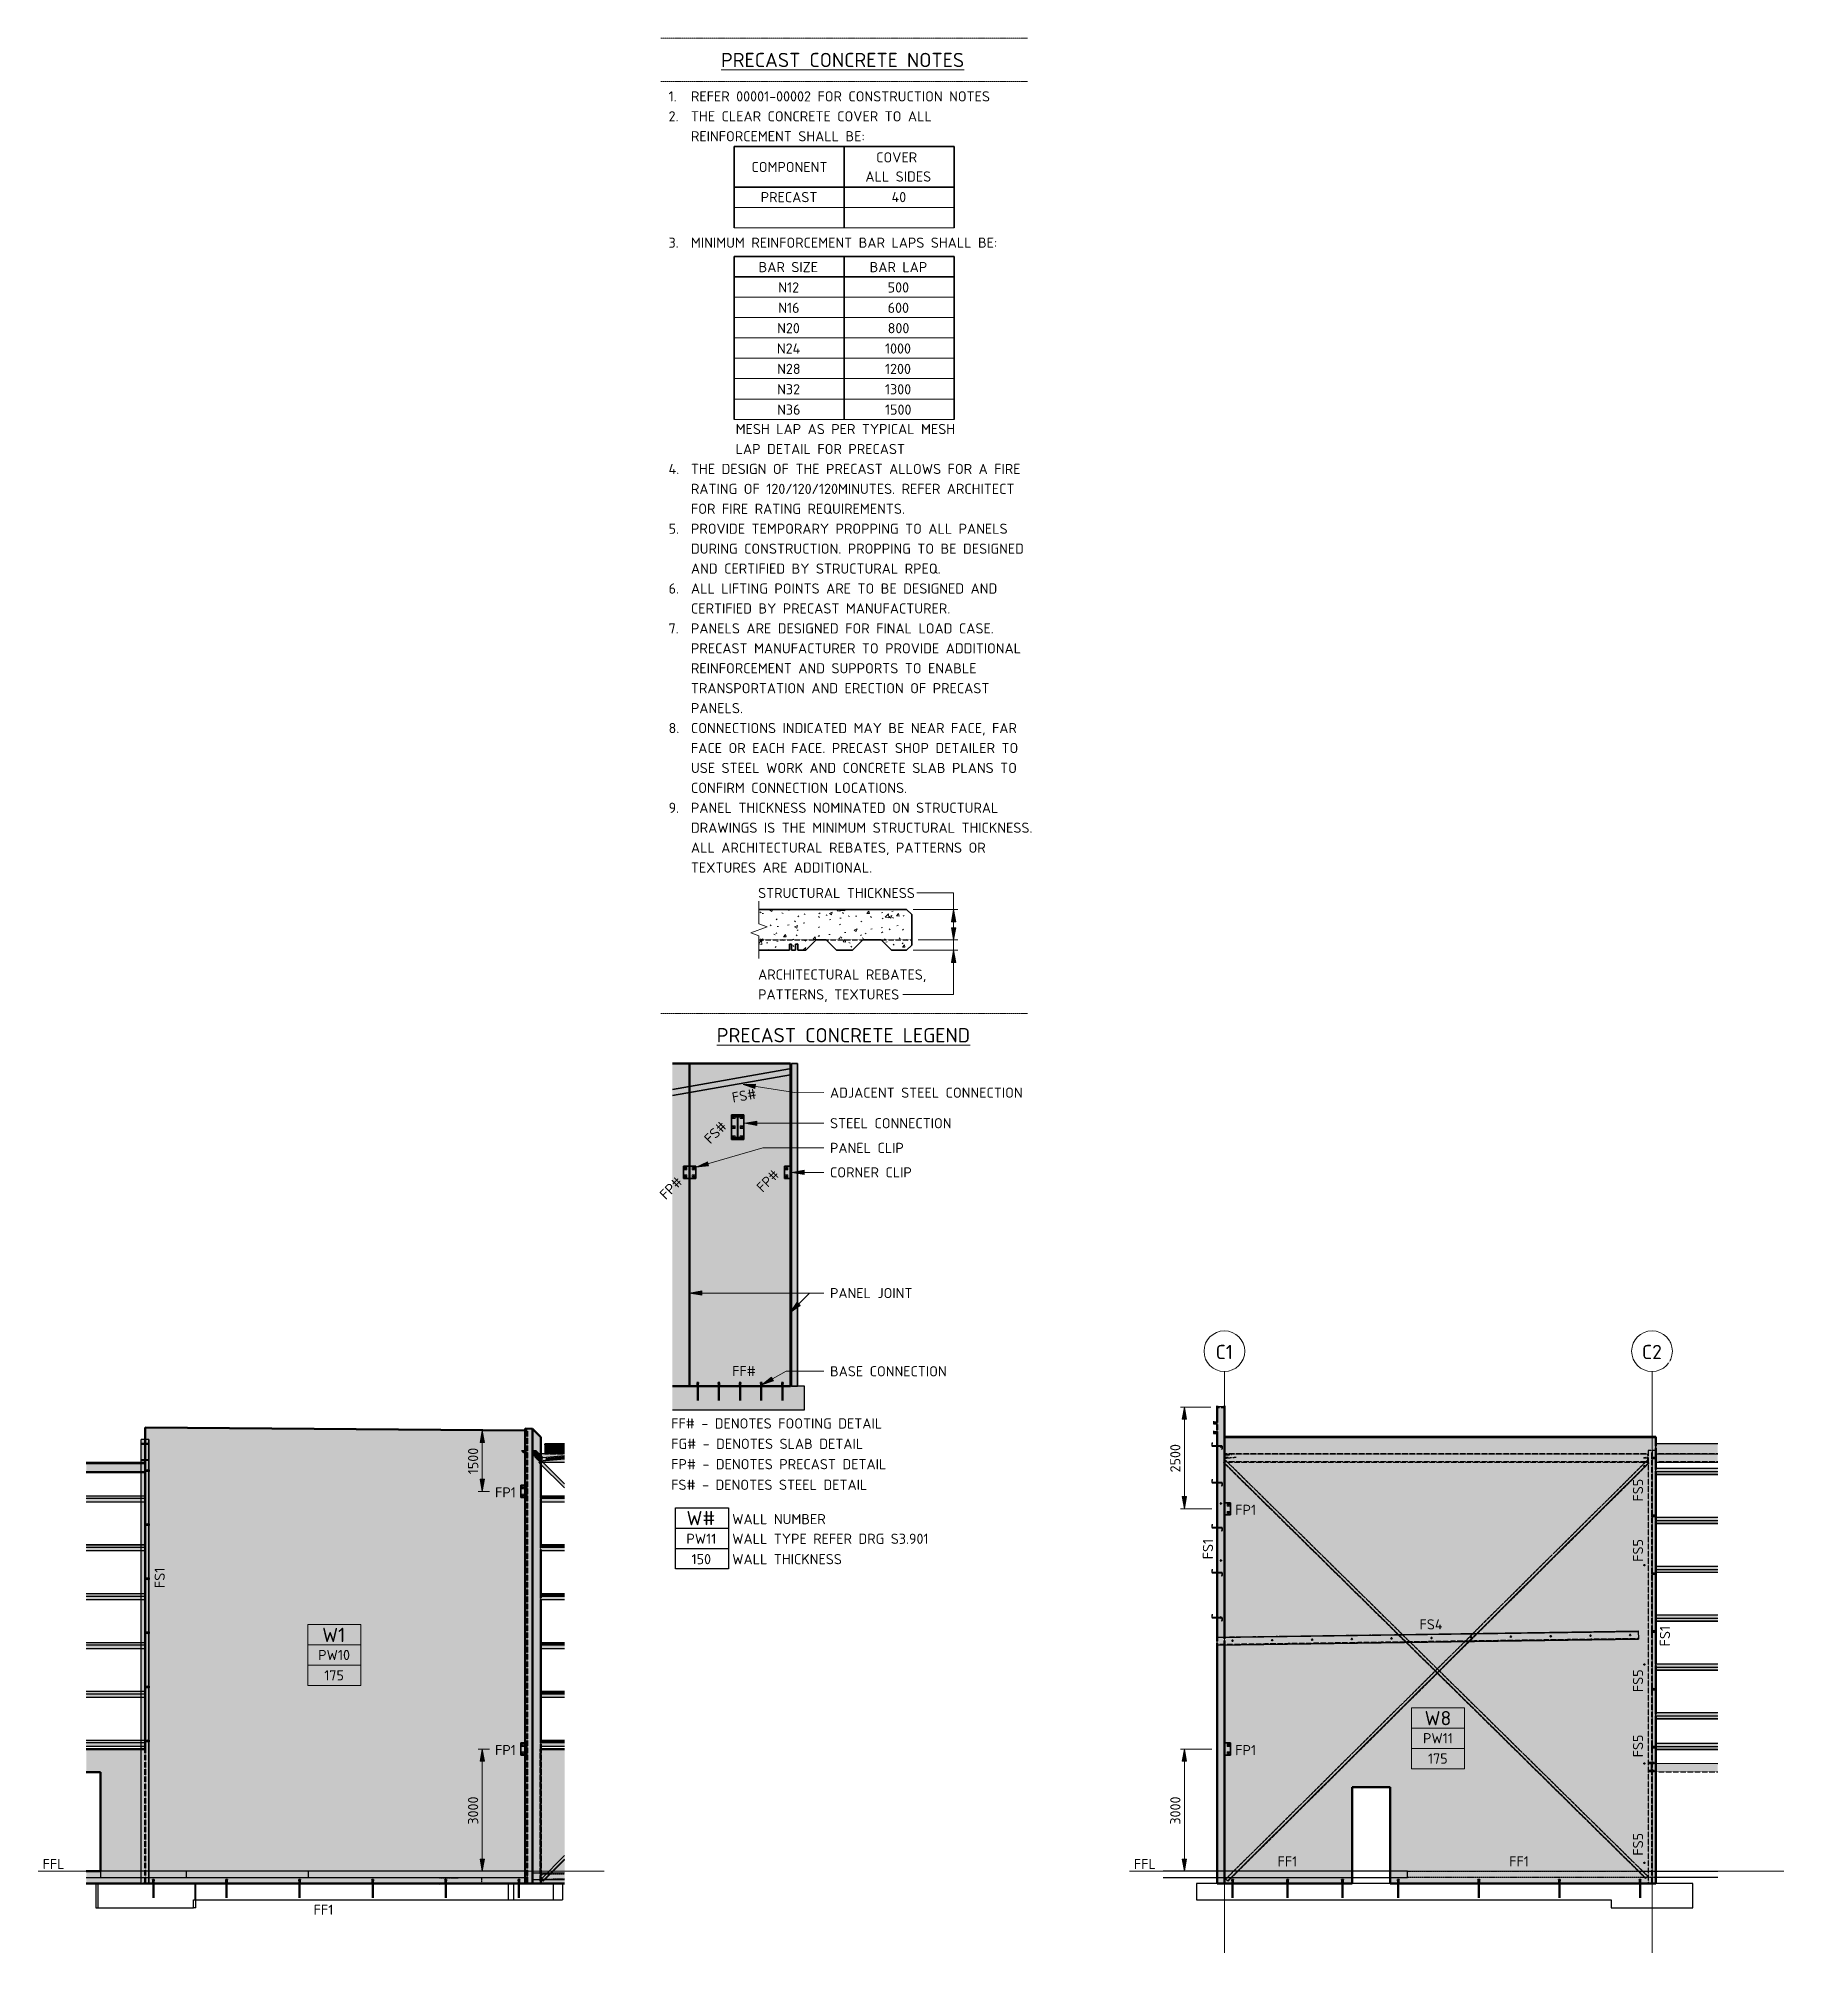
# Model space of a CAD drawing. Header units: millimetres. Extents: x -1292747 to -1174108, y -8316 to 50210.
# Drawn here: x -1292747 to -1249891, y 3200 to 50210 of the extents above; entities that cross this region are included whole.
import ezdxf

# ---------------------------------------------------------------- set-up
doc = ezdxf.new("R2010")
doc.units = ezdxf.units.MM
for name, pattern in [('Dash', [7, 5, -2]), ('Hidden', [4, 3, -1]), ('Hidden Double', [7, 5, -2]), ('Hidden Half', [3, 2, -1])]:
    doc.linetypes.add(name, pattern=pattern)
for name, color, linetype, lineweight in [('A-000-T_TEXT', 231, 'Continuous', 13), ('A-010-D_DIM', 211, 'Continuous', 13), ('A-010-D_DIM-100', 211, 'Continuous', 13), ('A-010-M_LINE', 90, 'Continuous', 13), ('A-060-M_DETAIL', 3, 'Continuous', 25), ('A-200-A_WALL', 211, 'Continuous', 18), ('A-200-H_WALL', 111, 'Continuous', 13), ('A-200-M_WALL_EXT', 113, 'Continuous', 13), ('A-200-M_WALL_PAT', 111, 'Continuous', 13), ('A-200-MH_WALL', 110, 'Hidden', 13), ('A-230-M_FLOOR', 192, 'Continuous', 13), ('A-230-MH_FLOOR', 190, 'Hidden Double', 13), ('S-160-M_FOUND', 171, 'Continuous', 13), ('S-280-M_COLUMN', 52, 'Continuous', 13), ('S-280-M_STRUCT_FRAME', 12, 'Continuous', 13), ('S-280-MH_COLUMN', 52, 'Hidden Half', 13), ('Z-000-T_TEXT', 131, 'Continuous', 18), ('Z-030-M_GRID', 191, 'Continuous', 13), ('Z-033_T_GRIDREF', 31, 'Continuous', 13), ('Z-060-M_DETAIL', 92, 'Continuous', 25), ('Z-200_P_REF_PLANE', 111, 'Dash', 13), ('Z-230-A_LEVEL', 51, 'Continuous', 13), ('Z-230_A_LEVEL', 51, 'Continuous', 18)]:
    doc.layers.add(name, color=color, linetype=linetype, lineweight=lineweight)
doc.styles.add('ISOCPEUR', font='isocpeur.ttf', dxfattribs={"height": 250})
doc.styles.add('ISOCPEUR_1', font='isocpeur.ttf', dxfattribs={"height": 350})
doc.styles.add('ISOCPEUR_B', font='', dxfattribs={"height": 350})
doc.styles.add('ISOCPEUR_B_1', font='', dxfattribs={"height": 250})
doc.styles.get('ISOCPEUR_B').set_extended_font_data('ISOCPEUR', bold=True)
doc.styles.get('ISOCPEUR_B_1').set_extended_font_data('ISOCPEUR', bold=True)
doc.dimstyles.new('2_5___Arrow___Transparent', dxfattribs={"dimscale": 304.8, "dimtxt": 248.995294, "dimasz": 0.984252, "dimexe": 0.328084, "dimexo": 0.524934, "dimgap": 0.082021, "dimtad": 1, "dimdec": 0, "dimzin": 0, "dimdsep": 46, "dimtxsty": 'ISOCPEUR', "dimsah": 1, "dimcen": 0.09, "dimadec": 0, "dimazin": 0, "dimtfac": 1, "dimtdec": 4, "dimtix": 1, "dimtmove": 0, "dimatfit": 3, "dimfxl": 1, "dimtvp": 1, "dimtolj": 1, "dimtzin": 0, "dimlwd": 18, "dimlwe": 18, "dimarcsym": 2})

msp = doc.modelspace()

# ---------------------------------------------------------------- texts
at = {"layer": 'A-000-T_TEXT', "color": 7, "lineweight": 18, "attachment_point": 1}
for s, insert, char_height, width, style in [('\\LPRECAST CONCRETE NOTES', (-1275983.1, 49852.3), 350, 7287.339, 'ISOCPEUR_B'), ('1.', (-1277271.2, 48908.8), 250, 665.464, 'ISOCPEUR'), ('REFER 00001-00002 FOR CONSTRUCTION NOTES ', (-1276722.2, 48908.8), 250, 8930.799, 'ISOCPEUR'), ('2.', (-1277271.2, 48419.3), 250, 665.464, 'ISOCPEUR'), ('THE CLEAR CONCRETE COVER TO ALL ', (-1276722.2, 48419.3), 250, 7167.086, 'ISOCPEUR'), ('REINFORCEMENT SHALL BE:', (-1276722.2, 47929.8), 250, 4986.496, 'ISOCPEUR'), ('3.', (-1277271.2, 45316.5), 250, 665.464, 'ISOCPEUR'), ('MINIMUM REINFORCEMENT BAR LAPS SHALL BE:', (-1276722.2, 45316.5), 250, 8738.394, 'ISOCPEUR'), ('^I^I^I', (-1277271.2, 40739.4), 250, 1996.202, 'ISOCPEUR'), ('MESH LAP AS PER TYPICAL MESH', (-1275624.2, 40739.4), 250, 6349.365, 'ISOCPEUR'), ('^I^I^I', (-1277271.2, 40249.9), 250, 1996.202, 'ISOCPEUR'), ('LAP DETAIL FOR PRECAST', (-1275624.2, 40249.9), 250, 4922.361, 'ISOCPEUR'), ('4.', (-1277271.2, 39760.5), 250, 665.464, 'ISOCPEUR'), ('THE DESIGN OF THE PRECAST ALLOWS FOR A FIRE ', (-1276722.2, 39760.5), 250, 9700.419, 'ISOCPEUR'), ('RATING OF 120/120/120MINUTES. REFER ARCHITECT ', (-1276722.2, 39271), 250, 9620.25, 'ISOCPEUR'), ('FOR FIRE RATING REQUIREMENTS.', (-1276722.2, 38781.5), 250, 6116.876, 'ISOCPEUR'), ('5.', (-1277271.2, 38292), 250, 665.464, 'ISOCPEUR'), ('PROVIDE TEMPORARY PROPPING TO ALL PANELS ', (-1276722.2, 38292), 250, 9267.507, 'ISOCPEUR'), ('DURING CONSTRUCTION. PROPPING TO BE DESIGNED ', (-1276722.2, 37802.5), 250, 9604.216, 'ISOCPEUR'), ('AND CERTIFIED BY STRUCTURAL RPEQ.', (-1276722.2, 37313.1), 250, 7183.12, 'ISOCPEUR'), ('6.', (-1277271.2, 36823.6), 250, 665.464, 'ISOCPEUR'), ('ALL LIFTING POINTS ARE TO BE DESIGNED AND ', (-1276722.2, 36823.6), 250, 8946.833, 'ISOCPEUR'), ('CERTIFIED BY PRECAST MANUFACTURER.', (-1276722.2, 36334.1), 250, 7495.778, 'ISOCPEUR'), ('7.', (-1277271.2, 35844.6), 250, 665.464, 'ISOCPEUR'), ('PANELS ARE DESIGNED FOR FINAL LOAD CASE. ', (-1276722.2, 35844.6), 250, 8906.748, 'ISOCPEUR'), ('PRECAST MANUFACTURER TO PROVIDE ADDITIONAL ', (-1276722.2, 35355.1), 250, 9660.334, 'ISOCPEUR'), ('REINFORCEMENT AND SUPPORTS TO ENABLE ', (-1276722.2, 34865.7), 250, 8369.618, 'ISOCPEUR'), ('TRANSPORTATION AND ERECTION OF PRECAST ', (-1276722.2, 34376.2), 250, 8778.478, 'ISOCPEUR'), ('PANELS.', (-1276722.2, 33886.7), 250, 1515.189, 'ISOCPEUR'), ('8.', (-1277271.2, 33397.2), 250, 665.464, 'ISOCPEUR'), ('CONNECTIONS INDICATED MAY BE NEAR FACE, FAR ', (-1276722.2, 33397.2), 250, 9556.115, 'ISOCPEUR'), ('FACE OR EACH FACE. PRECAST SHOP DETAILER TO ', (-1276722.2, 32907.7), 250, 9676.368, 'ISOCPEUR'), ('USE STEEL WORK AND CONCRETE SLAB PLANS TO ', (-1276722.2, 32418.3), 250, 9604.216, 'ISOCPEUR'), ('CONFIRM CONNECTION LOCATIONS.', (-1276722.2, 31928.8), 250, 6148.943, 'ISOCPEUR'), ('9.', (-1277271.2, 31439.3), 250, 665.464, 'ISOCPEUR'), ('PANEL THICKNESS NOMINATED ON STRUCTURAL ', (-1276722.2, 31439.3), 250, 8994.934, 'ISOCPEUR'), ('DRAWINGS IS THE MINIMUM STRUCTURAL THICKNESS. ', (-1276722.2, 30949.8), 250, 9780.587, 'ISOCPEUR'), ('ALL ARCHITECTURAL REBATES, PATTERNS OR ', (-1276722.2, 30460.3), 250, 8754.427, 'ISOCPEUR'), ('TEXTURES ARE ADDITIONAL.', (-1276722.2, 29970.9), 250, 5235.019, 'ISOCPEUR'), ('STRUCTURAL THICKNESS', (-1275073.6, 29347.5), 250, 4537.551, 'ISOCPEUR'), ('ARCHITECTURAL REBATES, ', (-1275073.6, 27345.1), 250, 5082.699, 'ISOCPEUR'), ('PATTERNS, TEXTURES', (-1275073.6, 26855.7), 250, 4128.691, 'ISOCPEUR'), ('\\LPRECAST CONCRETE LEGEND', (-1276087.8, 25904.8), 350, 7543.879, 'ISOCPEUR_B'), ('ADJACENT STEEL CONNECTION', (-1273307.8, 24444.2), 250, 5563.711, 'ISOCPEUR'), ('STEEL CONNECTION', (-1273307.8, 23694), 250, 3495.357, 'ISOCPEUR'), ('PANEL CLIP', (-1273307.8, 23087.7), 250, 2132.489, 'ISOCPEUR'), ('CORNER CLIP', (-1273307.8, 22487.7), 250, 2340.927, 'ISOCPEUR'), ('PANEL JOINT', (-1273307.8, 19523.1), 250, 2364.978, 'ISOCPEUR'), ('FF#', (-1275711.7, 17607.3), 250, 705.485, 'ISOCPEUR'), ('BASE CONNECTION', (-1273307.8, 17602.9), 250, 3335.02, 'ISOCPEUR'), ('FF# - DENOTES FOOTING DETAIL', (-1277209.3, 16321.2), 250, 6076.791, 'ISOCPEUR'), ('FG# - DENOTES SLAB DETAIL', (-1277209.3, 15821.2), 250, 5563.711, 'ISOCPEUR'), ('FP# - DENOTES PRECAST DETAIL', (-1277209.3, 15321.2), 250, 6261.179, 'ISOCPEUR'), ('FS# - DENOTES STEEL DETAIL', (-1277209.3, 14815.2), 250, 5724.049, 'ISOCPEUR'), ('W#', (-1276831.1, 14046.8), 350, 873.839, 'ISOCPEUR_B'), ('WALL NUMBER', (-1275709.3, 13972.8), 250, 2677.636, 'ISOCPEUR'), ('PW11', (-1276834.1, 13489.4), 250, 881.856, 'ISOCPEUR'), ('WALL TYPE REFER DRG S3.901 ', (-1275709.3, 13489.4), 250, 5916.454, 'ISOCPEUR'), ('150', (-1276707.2, 12989.4), 250, 585.232, 'ISOCPEUR'), ('WALL THICKNESS', (-1275709.3, 12989.4), 250, 3190.716, 'ISOCPEUR')]:
    msp.add_mtext(s, dxfattribs=dict(at, insert=insert, char_height=char_height, width=width, style=style))
at = {"layer": 'A-000-T_TEXT', "color": 7, "lineweight": 18, "char_height": 250, "width": 729.536, "attachment_point": 1, "style": 'ISOCPEUR'}
for s, insert, rotation in [('FS#', (-1275734.6, 24318.7), 10), ('FS#', (-1276422.2, 23220.4), 45), ('FP#', (-1277516.1, 21850.7), 45), ('FP#', (-1275138.6, 22028.2), 45)]:
    msp.add_mtext(s, dxfattribs=dict(at, insert=insert, rotation=rotation))
at = {"layer": 'A-060-M_DETAIL', "lineweight": 13, "char_height": 250, "attachment_point": 1, "style": 'ISOCPEUR'}
for s, insert, width in [('FP1', (-1281532.1, 14628.1), 609.282), ('FP1', (-1263357.3, 14199.6), 609.282), ('FS4', (-1258833, 11386.9), 697.468), ('FP1', (-1281532.1, 8301.4), 609.282), ('FP1', (-1263357.3, 8299.6), 609.282), ('FF1', (-1262318.8, 5566.1), 585.232), ('FF1', (-1256631.9, 5566.1), 585.232), ('FF1', (-1285986.5, 4378.8), 585.232)]:
    msp.add_mtext(s, dxfattribs=dict(at, insert=insert, width=width))
at = {"layer": 'A-060-M_DETAIL', "lineweight": 13, "char_height": 250, "attachment_point": 1, "rotation": 90, "style": 'ISOCPEUR'}
for s, insert, width in [('FS5', (-1253593.6, 14278.2), 673.417), ('FS1', (-1264153.3, 12860.2), 609.282), ('FS5', (-1253593.6, 12798.2), 673.417), ('FS1', (-1289892.2, 12153.9), 609.282), ('FS1', (-1252931.7, 10722.3), 609.282), ('FS5', (-1253593.6, 9598.2), 673.417), ('FS5', (-1253593.6, 7998.2), 673.417), ('FS5', (-1253593.6, 5583.1), 673.417)]:
    msp.add_mtext(s, dxfattribs=dict(at, insert=insert, width=width))
at = {"layer": 'A-200-A_WALL', "lineweight": 13, "attachment_point": 1}
for s, insert, char_height, width, style in [('W1', (-1285775.9, 11179.4), 350, 705.485, 'ISOCPEUR_B'), ('PW10', (-1285874.9, 10636.3), 250, 945.991, 'ISOCPEUR'), ('175', (-1285725.9, 10136.3), 250, 585.232, 'ISOCPEUR'), ('W8', (-1258708.1, 9134.9), 350, 785.654, 'ISOCPEUR_B'), ('PW11', (-1258747.6, 8591.9), 250, 881.856, 'ISOCPEUR'), ('175', (-1258625.1, 8091.9), 250, 585.232, 'ISOCPEUR')]:
    msp.add_mtext(s, dxfattribs=dict(at, insert=insert, char_height=char_height, width=width, style=style))
at = {"layer": 'Z-000-T_TEXT', "lineweight": 13, "char_height": 250, "attachment_point": 1, "style": 'ISOCPEUR'}
for s, insert, width in [('PRECAST', (-1275008.9, 46435), 1667.51), ('40', (-1271796.3, 46435), 456.962)]:
    msp.add_mtext(s, dxfattribs=dict(at, insert=insert, width=width))
at = {"layer": 'Z-230_A_LEVEL', "lineweight": 13, "char_height": 250, "width": 649.367, "attachment_point": 1, "style": 'ISOCPEUR'}
for insert in [(-1292640.1, 5502.8), (-1265845.6, 5502.8)]:
    msp.add_mtext('FFL', dxfattribs=dict(at, insert=insert))

# ---------------------------------------------------------------- blocks, each defined once
blk = doc.blocks.new('NRP_Framing-Steel-EA - RA728 - 90x90x8EA-4104764-S3_501-PRECAST SECTION 1B')
at = {"layer": 'S-280-M_STRUCT_FRAME', "linetype": 'Hidden', "lineweight": 25}
for points in [[(-1280789, 15437), (-1280789, 15527), (-1280880, 15528), (-1280880, 15525), (-1280878, 15521), (-1280875, 15520), (-1280802, 15518), (-1280799, 15516), (-1280798, 15513), (-1280797, 15511), (-1280797, 15442), (-1280796, 15438), (-1280792, 15437)], [(-1280836, 15481), (-1280876, 15520), (-1280878, 15521), (-1280837, 15481)], [(-1280797, 15481), (-1280798, 15512), (-1280805, 15519), (-1280874, 15519), (-1280836, 15481), (-1280798, 15481)], [(-1280797, 15511), (-1280798, 15515), (-1280800, 15517), (-1280804, 15519), (-1280805, 15518), (-1280798, 15511)], [(-1280789, 15432), (-1280789, 15434), (-1280794, 15437), (-1280796, 15438)], [(-1280789, 15437), (-1280792, 15437), (-1280789, 15434)]]:
    blk.add_hatch(color=256, dxfattribs=at).paths.add_polyline_path(points)
at = {"layer": 'S-280-M_STRUCT_FRAME', "lineweight": 25}
for p, q in [((-1280789, 15527), (-1280880, 15528)), ((-1280880, 15528), (-1280880, 15525)), ((-1280878, 15521), (-1280839, 15482)), ((-1280875, 15520), (-1280805, 15519)), ((-1280789, 15437), (-1280789, 15527)), ((-1280797, 15481), (-1280836, 15481)), ((-1280797, 15511), (-1280797, 15442)), ((-1280796, 15438), (-1280788, 15430)), ((-1280792, 15437), (-1280789, 15437))]:
    blk.add_line(p, q, dxfattribs=at)
at = {"layer": 'S-280-M_STRUCT_FRAME', "linetype": 'Hidden', "lineweight": 25}
for p, q in [((-1280751, 15489), (-1280789, 15527)), ((-1280789, 15437), (-1280752, 15399)), ((-1280788, 15430), (-1280758, 15400)), ((-1280752, 15399), (-1280755, 15399)), ((-1280751, 15489), (-1280752, 15399))]:
    blk.add_line(p, q, dxfattribs=at)
at = {"layer": 'S-280-M_STRUCT_FRAME', "lineweight": 25, "flags": 128}
for points in [[(-1280880, 15525), (-1280880, 15524), (-1280879, 15523), (-1280879, 15522), (-1280878, 15521), (-1280877, 15520), (-1280876, 15520), (-1280875, 15520)], [(-1280805, 15519), (-1280804, 15519), (-1280802, 15518), (-1280800, 15517), (-1280799, 15516), (-1280798, 15515), (-1280798, 15513), (-1280797, 15511)], [(-1280797, 15442), (-1280797, 15441), (-1280797, 15440), (-1280796, 15439), (-1280796, 15438), (-1280795, 15437), (-1280794, 15437), (-1280792, 15437)]]:
    blk.add_lwpolyline(points, dxfattribs=at)
at = {"layer": 'S-280-M_STRUCT_FRAME', "lineweight": 25}
blk.add_ellipse((-1280836, 15486), major_axis=(3.54, 3.53), ratio=0.992414, start_param=3.141593, end_param=3.925774, dxfattribs=at)
at = {"layer": 'S-280-M_STRUCT_FRAME', "linetype": 'Hidden', "lineweight": 25}
blk.add_ellipse((-1280755, 15404), major_axis=(3.54, 3.53), ratio=0.992414, start_param=3.141593, end_param=3.925774, dxfattribs=at)
blk = doc.blocks.new('NRP_Framing-Steel-EA - RB725 - 75x75x8EA-3939197-S3_501-PRECAST SECTION 1B')
at = {"layer": 'S-280-M_STRUCT_FRAME', "linetype": 'Hidden', "lineweight": 25}
h = blk.add_hatch(color=256, dxfattribs=at)
h.paths.add_polyline_path([(-1280380, 15348), (-1280378, 15349), (-1280382, 15348), (-1280380, 15348)])
h.paths.add_polyline_path([(-1280362, 15350), (-1279826, 15399), (-1279826, 15403), (-1280358, 15355), (-1280359, 15352), (-1280362, 15350)])
for points in [[(-1280380, 15348), (-1280302, 15348), (-1279826, 15391), (-1279826, 15398), (-1280378, 15348)], [(-1280358, 15356), (-1279826, 15403), (-1279826, 15406), (-1280358, 15359)], [(-1280291, 15340), (-1279826, 15382), (-1279826, 15391), (-1280297, 15347), (-1280293, 15345), (-1280291, 15342), (-1280291, 15340)], [(-1280296, 15286), (-1279826, 15328), (-1279826, 15382), (-1280291, 15340), (-1280292, 15328)], [(-1280289, 15281), (-1279826, 15323), (-1279826, 15328), (-1280296, 15286), (-1280295, 15283), (-1280293, 15281), (-1280289, 15281)], [(-1280289, 15281), (-1280285, 15281), (-1280193, 15289)]]:
    blk.add_hatch(color=256, dxfattribs=at).paths.add_polyline_path(points)
for p, q in [((-1280422, 15353), (-1280358, 15359)), ((-1280422, 15350), (-1280422, 15353)), ((-1280378, 15341), (-1280418, 15345)), ((-1280372, 15279), (-1280372, 15333)), ((-1280366, 15273), (-1280369, 15274)), ((-1280285, 15281), (-1280366, 15273))]:
    blk.add_line(p, q, dxfattribs=at)
at = {"layer": 'S-280-M_STRUCT_FRAME', "lineweight": 25}
for p, q in [((-1280358, 15359), (-1279826, 15406)), ((-1279826, 15322), (-1280285, 15281))]:
    blk.add_line(p, q, dxfattribs=at)
at = {"layer": 'S-280-M_STRUCT_FRAME', "linetype": 'Hidden', "lineweight": 25}
for centre, major_axis, start_param, end_param in [((-1280418, 15350), (-0.45, 4.98), 1.440557, 3.011353), ((-1280378, 15333), (-0.71, 7.97), 4.58215, 6.152946), ((-1280369, 15279), (-0.45, 4.98), 1.440557, 3.011354)]:
    blk.add_ellipse(centre, major_axis=major_axis, ratio=0.74367, start_param=start_param, end_param=end_param, dxfattribs=at)
blk = doc.blocks.new('NRP_Framing-Steel-EA - WB725 - 75x75x8EA-3950898-S3_501-PRECAST SECTION 1B')
at = {"layer": 'S-280-M_STRUCT_FRAME', "linetype": 'Hidden', "lineweight": 25}
for points in [[(-1279826, 14612), (-1279826, 14717), (-1280363, 15248), (-1280432, 15248), (-1280436, 15244), (-1280436, 15215), (-1279849, 14635)], [(-1279826, 14717), (-1279826, 14717), (-1280144, 15031)]]:
    blk.add_hatch(color=256, dxfattribs=at).paths.add_polyline_path(points)
for p, q in [((-1280451, 15229), (-1280436, 15244)), ((-1280436, 15215), (-1280451, 15229)), ((-1280432, 15248), (-1280398, 15283)), ((-1280363, 15248), (-1280398, 15283)), ((-1280398, 15283), (-1280398, 15283)), ((-1280363, 15248), (-1280398, 15283))]:
    blk.add_line(p, q, dxfattribs=at)
at = {"layer": 'S-280-M_STRUCT_FRAME', "lineweight": 25}
for p, q in [((-1280436, 15244), (-1280432, 15248)), ((-1279826, 14612), (-1280436, 15215)), ((-1279826, 14717), (-1280363, 15248)), ((-1279826, 14717), (-1280363, 15248))]:
    blk.add_line(p, q, dxfattribs=at)
blk = doc.blocks.new('NRP_Framing-Steel-EA - WB725 - 75x75x8EA-3950896-S3_501-PRECAST SECTION 1B')
at = {"layer": 'S-280-M_STRUCT_FRAME', "linetype": 'Hidden', "lineweight": 25}
for points in [[(-1280400, 5005), (-1279826, 5577), (-1279826, 5584), (-1280403, 5008), (-1280401, 5006)], [(-1280362, 4967), (-1279826, 5501), (-1279826, 5577), (-1280400, 5005)], [(-1280359, 4964), (-1279826, 5496), (-1279826, 5501), (-1280361, 4967), (-1280359, 4964)], [(-1280359, 4958), (-1279826, 5489), (-1279826, 5495), (-1280361, 4961), (-1280360, 4959)], [(-1279826, 5485), (-1279826, 5489), (-1280359, 4958), (-1280357, 4956)], [(-1279826, 5478), (-1279826, 5485), (-1280357, 4956), (-1280350, 4956)]]:
    blk.add_hatch(color=256, dxfattribs=at).paths.add_polyline_path(points)
at = {"layer": 'S-280-M_STRUCT_FRAME', "lineweight": 25}
for p, q in [((-1279826, 5584), (-1280403, 5009)), ((-1279826, 5495), (-1280362, 4961)), ((-1279826, 5485), (-1280357, 4956)), ((-1280350, 4956), (-1279826, 5478)), ((-1280362, 4967), (-1280400, 5005)), ((-1280357, 4956), (-1280359, 4958)), ((-1280350, 4956), (-1280357, 4956))]:
    blk.add_line(p, q, dxfattribs=at)
for centre, major_axis, start_param, end_param in [((-1280399, 5005), (-3.53, 3.54), 6.221689, 7.792486), ((-1280363, 4967), (-5.65, 5.66), 4.127294, 4.650893), ((-1280358, 4958), (-3.53, 3.54), 6.221689, 7.792486)]:
    blk.add_ellipse(centre, major_axis=major_axis, ratio=0.061747, start_param=start_param, end_param=end_param, dxfattribs=at)
at = {"layer": 'S-280-M_STRUCT_FRAME', "linetype": 'Hidden', "lineweight": 25}
for centre in [(-1280399, 5005), (-1280358, 4958)]:
    blk.add_ellipse(centre, major_axis=(-3.53, 3.54), ratio=0.061747, start_param=6.221689, end_param=6.483489, dxfattribs=at)
blk = doc.blocks.new('NRP_Framing-Steel-Purlin C - G946 - EC250-24-4105925-S3_501-PRECAST SECTION 1B')
at = {"layer": 'S-280-M_STRUCT_FRAME', "linetype": 'Hidden', "lineweight": 25}
for points in [[(-1290221, 15233), (-1290221, 15240), (-1291569, 15239), (-1291569, 15233), (-1290285, 15233)], [(-1290221, 15216), (-1290221, 15233), (-1291569, 15233), (-1291569, 15216), (-1290469, 15216)], [(-1290221, 15014), (-1290221, 15216), (-1291569, 15216), (-1291569, 15014), (-1290836, 15014)], [(-1290221, 14997), (-1290221, 15014), (-1291569, 15014), (-1291569, 14997), (-1290836, 14997)], [(-1290221, 14990), (-1290221, 14997), (-1291569, 14997), (-1291569, 14990), (-1290836, 14990)]]:
    blk.add_hatch(color=256, dxfattribs=at).paths.add_polyline_path(points)
at = {"layer": 'S-280-M_STRUCT_FRAME', "lineweight": 25}
for p, q in [((-1290221, 15240), (-1291569, 15240)), ((-1291569, 15216), (-1290221, 15216)), ((-1291569, 15014), (-1290221, 15014)), ((-1291569, 14990), (-1290221, 14990))]:
    blk.add_line(p, q, dxfattribs=at)
at = {"layer": 'S-280-M_STRUCT_FRAME', "linetype": 'Hidden', "lineweight": 25}
for p, q in [((-1290120, 15240), (-1290221, 15240)), ((-1290221, 15216), (-1290120, 15216)), ((-1290120, 15233), (-1290120, 15216)), ((-1290120, 15216), (-1290120, 15233)), ((-1290120, 15233), (-1290120, 14997)), ((-1290120, 14997), (-1290120, 15233)), ((-1290221, 15014), (-1290120, 15014)), ((-1290221, 14990), (-1290120, 14990)), ((-1290120, 14997), (-1290120, 15014)), ((-1290120, 15014), (-1290120, 14997))]:
    blk.add_line(p, q, dxfattribs=at)
for centre, major_axis, start_param, end_param in [((-1290120, 15233), (0, 7.4), 4.712389, 6.283185), ((-1290120, 15233), (0, 7.4), 0.523599, 1.570796), ((-1290120, 15233), (0, 5), 4.712389, 5.235988), ((-1290120, 15233), (0, 5), 1.047198, 1.570796), ((-1290120, 14997), (0, 5), 1.570796, 2.094395), ((-1290120, 14997), (0, 5), 4.18879, 4.712389), ((-1290120, 14997), (0, 7.4), 3.141593, 4.712389), ((-1290120, 14997), (0, 7.4), 1.570796, 2.617994)]:
    blk.add_ellipse(centre, major_axis=major_axis, ratio=0.000614, start_param=start_param, end_param=end_param, dxfattribs=at)
blk = doc.blocks.new('NRP_Framing-Steel-Purlin Z - G915 - EZ250-19-V1-S3_501-PRECAST SECTION 1B')
at = {"layer": 'S-280-M_STRUCT_FRAME', "linetype": 'Hidden', "lineweight": 25}
for points in [[(-1291569, 8419), (-1290221, 8419), (-1290221, 8421), (-1291569, 8421)], [(-1291569, 8417), (-1290221, 8418), (-1290221, 8419), (-1291569, 8418), (-1291569, 8417)], [(-1291569, 8352), (-1290221, 8352), (-1290221, 8417), (-1291569, 8417)], [(-1291569, 8350), (-1290221, 8351), (-1290221, 8352), (-1291569, 8351), (-1291569, 8350)], [(-1291569, 8346), (-1290221, 8347), (-1290221, 8350), (-1291569, 8349), (-1291569, 8346)], [(-1290836, 8278), (-1290221, 8278), (-1290221, 8346), (-1291569, 8346), (-1291569, 8278)], [(-1291569, 8274), (-1290221, 8275), (-1290221, 8278), (-1291569, 8277), (-1291569, 8274)]]:
    blk.add_hatch(color=256, dxfattribs=at).paths.add_polyline_path(points)
at = {"layer": 'S-280-M_STRUCT_FRAME', "lineweight": 25}
for p, q in [((-1291569, 8421), (-1290221, 8421)), ((-1291569, 8419), (-1290221, 8419)), ((-1290221, 8350), (-1291569, 8350)), ((-1291569, 8274), (-1290221, 8274))]:
    blk.add_line(p, q, dxfattribs=at)
at = {"layer": 'S-280-M_STRUCT_FRAME', "linetype": 'Hidden', "lineweight": 25}
for p, q in [((-1290221, 8421), (-1290120, 8421)), ((-1290221, 8419), (-1290120, 8419)), ((-1290120, 8350), (-1290221, 8350)), ((-1290221, 8274), (-1290120, 8274)), ((-1290120, 8421), (-1290120, 8419)), ((-1290120, 8419), (-1290120, 8417)), ((-1290120, 8417), (-1290120, 8352)), ((-1290120, 8352), (-1290120, 8350)), ((-1290120, 8346), (-1290120, 8350)), ((-1290120, 8346), (-1290120, 8278)), ((-1290120, 8274), (-1290120, 8278)), ((-1290120, 8274), (-1290120, 8274))]:
    blk.add_line(p, q, dxfattribs=at)
blk = doc.blocks.new('NRP_Precast Connection Single _v2_ - F_ - BASE DETAIL _SLAB_-1252420-S3_501-PRECAST SECTION 1B')
at = {"layer": 'Z-060-M_DETAIL', "lineweight": 50}
blk.add_hatch(color=256, dxfattribs=at).paths.add_polyline_path([(-1282742, 4969), (-1282740, 4969), (-1282737, 4972), (-1282736, 4977), (-1282740, 4981), (-1282745, 4980), (-1282748, 4977), (-1282748, 4973), (-1282743, 4969)])
at = {"layer": 'Z-060-M_DETAIL', "lineweight": 35}
for p, q in [((-1282721, 4995), (-1282763, 4995)), ((-1282763, 4995), (-1282763, 4990)), ((-1282763, 4990), (-1282758, 4985)), ((-1282758, 4985), (-1282758, 4965)), ((-1282758, 4965), (-1282755, 4961)), ((-1282755, 4961), (-1282755, 4900)), ((-1282755, 4900), (-1282750, 4900)), ((-1282750, 4900), (-1282734, 4900)), ((-1282734, 4900), (-1282729, 4900)), ((-1282729, 4962), (-1282726, 4965)), ((-1282729, 4900), (-1282729, 4962)), ((-1282726, 4985), (-1282721, 4990)), ((-1282726, 4965), (-1282726, 4985)), ((-1282721, 4990), (-1282721, 4995))]:
    blk.add_line(p, q, dxfattribs=at)
at = {"layer": 'Z-060-M_DETAIL', "lineweight": 18}
for p, q in [((-1282734, 4935), (-1282750, 4935)), ((-1282750, 4935), (-1282750, 4900)), ((-1282734, 4900), (-1282734, 4935))]:
    blk.add_line(p, q, dxfattribs=at)
at = {"layer": 'Z-060-M_DETAIL', "lineweight": 50}
blk.add_line((-1282742, 4935), (-1282742, 4550), dxfattribs=at)
at = {"layer": 'Z-060-M_DETAIL', "lineweight": 18}
for start, end in [(0, 180), (180, 0)]:
    blk.add_arc((-1282742, 4975), 6, start, end, dxfattribs=at)
blk = doc.blocks.new('NRP_Precast Connection Single _v2_ - F_ - STEEL DETAIL _PFC ON TOP OF WALL_-1868584-S3_501-PRECAST SECTION 1B')
at = {"layer": 'Z-060-M_DETAIL', "lineweight": 35}
blk.add_hatch(color=256, dxfattribs=at).paths.add_polyline_path([(-1290043, 8394), (-1290039, 8398), (-1290039, 8403), (-1290043, 8406), (-1290046, 8406), (-1290050, 8400), (-1290050, 8398), (-1290047, 8395)])
for p, q in [((-1290119, 8413), (-1290119, 8408)), ((-1290058, 8413), (-1290119, 8413)), ((-1290119, 8408), (-1290119, 8392)), ((-1290119, 8392), (-1290119, 8387)), ((-1290119, 8387), (-1290057, 8387)), ((-1290054, 8416), (-1290058, 8413)), ((-1290057, 8387), (-1290054, 8384)), ((-1290034, 8416), (-1290054, 8416)), ((-1290054, 8384), (-1290034, 8384)), ((-1290029, 8421), (-1290034, 8416)), ((-1290034, 8384), (-1290029, 8379)), ((-1290024, 8421), (-1290029, 8421)), ((-1290029, 8379), (-1290024, 8379)), ((-1290024, 8379), (-1290024, 8421))]:
    blk.add_line(p, q, dxfattribs=at)
at = {"layer": 'Z-060-M_DETAIL', "lineweight": 18}
for p, q in [((-1290084, 8408), (-1290119, 8408)), ((-1290119, 8392), (-1290084, 8392)), ((-1290084, 8392), (-1290084, 8408))]:
    blk.add_line(p, q, dxfattribs=at)
for start, end in [(90, 270), (270, 90)]:
    blk.add_arc((-1290044, 8400), 6, start, end, dxfattribs=at)
blk = doc.blocks.new('NRP_Precast Connection Single _v2_ - F_ - STEEL DETAIL _PFC ON TOP OF WALL_-V2-S3_501-PRECAST SECTION 1B')
at = {"layer": 'Z-060-M_DETAIL', "lineweight": 35}
blk.add_hatch(color=256, dxfattribs=at).paths.add_polyline_path([(-1290043, 15034), (-1290039, 15038), (-1290039, 15043), (-1290043, 15046), (-1290046, 15046), (-1290050, 15040), (-1290050, 15038), (-1290047, 15035)])
for p, q in [((-1290119, 15053), (-1290119, 15048)), ((-1290058, 15053), (-1290119, 15053)), ((-1290119, 15048), (-1290119, 15032)), ((-1290054, 15056), (-1290058, 15053)), ((-1290034, 15056), (-1290054, 15056)), ((-1290029, 15061), (-1290034, 15056)), ((-1290024, 15061), (-1290029, 15061)), ((-1290024, 15019), (-1290024, 15061)), ((-1290119, 15031), (-1290119, 15027)), ((-1290119, 15027), (-1290057, 15027)), ((-1290057, 15027), (-1290054, 15024)), ((-1290054, 15024), (-1290034, 15024)), ((-1290034, 15024), (-1290029, 15019)), ((-1290029, 15019), (-1290024, 15019))]:
    blk.add_line(p, q, dxfattribs=at)
at = {"layer": 'Z-060-M_DETAIL', "lineweight": 18}
for p, q in [((-1290084, 15048), (-1290119, 15048)), ((-1290084, 15032), (-1290084, 15048)), ((-1290119, 15032), (-1290084, 15032))]:
    blk.add_line(p, q, dxfattribs=at)
for start, end in [(90, 270), (270, 90)]:
    blk.add_arc((-1290044, 15040), 6, start, end, dxfattribs=at)
blk = doc.blocks.new('NRP_Precast Connection Single _v2_ - F_ - STEEL DETAIL _PFC ON TOP OF WALL_-V3-S3_501-PRECAST SECTION 1B')
at = {"layer": 'Z-060-M_DETAIL', "lineweight": 35}
blk.add_hatch(color=256, dxfattribs=at).paths.add_polyline_path([(-1290043, 9722), (-1290039, 9726), (-1290039, 9731), (-1290043, 9734), (-1290046, 9734), (-1290050, 9728), (-1290050, 9726), (-1290047, 9723)])
for p, q in [((-1290119, 9741), (-1290119, 9736)), ((-1290058, 9741), (-1290119, 9741)), ((-1290119, 9736), (-1290119, 9720)), ((-1290119, 9720), (-1290119, 9715)), ((-1290119, 9715), (-1290057, 9715)), ((-1290054, 9744), (-1290058, 9741)), ((-1290057, 9715), (-1290054, 9712)), ((-1290034, 9744), (-1290054, 9744)), ((-1290054, 9712), (-1290034, 9712)), ((-1290029, 9749), (-1290034, 9744)), ((-1290034, 9712), (-1290029, 9707)), ((-1290024, 9749), (-1290029, 9749)), ((-1290029, 9707), (-1290024, 9707)), ((-1290024, 9707), (-1290024, 9749))]:
    blk.add_line(p, q, dxfattribs=at)
at = {"layer": 'Z-060-M_DETAIL', "lineweight": 18}
for p, q in [((-1290084, 9736), (-1290119, 9736)), ((-1290119, 9720), (-1290084, 9720)), ((-1290084, 9720), (-1290084, 9736))]:
    blk.add_line(p, q, dxfattribs=at)
for start, end in [(90, 270), (270, 90)]:
    blk.add_arc((-1290044, 9728), 6, start, end, dxfattribs=at)
blk = doc.blocks.new('NRP_Precast Connection Single _v2_ - F_ - PANEL DETAIL _CORNER CLIP_-1252424-S3_501-PRECAST SECTION 1B')
at = {"layer": 'Z-060-M_DETAIL', "lineweight": 35}
for p, q in [((-1280898, 14377), (-1280898, 14677)), ((-1280898, 14677), (-1280748, 14677)), ((-1280748, 14677), (-1280748, 14377)), ((-1280748, 14377), (-1280898, 14377))]:
    blk.add_line(p, q, dxfattribs=at)
at = {"layer": 'Z-060-M_DETAIL', "lineweight": 18}
for p, q in [((-1280883, 14592), (-1280883, 14662)), ((-1280883, 14662), (-1280813, 14662)), ((-1280813, 14592), (-1280883, 14592)), ((-1280813, 14662), (-1280813, 14592)), ((-1280883, 14392), (-1280883, 14462)), ((-1280883, 14462), (-1280813, 14462)), ((-1280813, 14392), (-1280883, 14392)), ((-1280813, 14462), (-1280813, 14392))]:
    blk.add_line(p, q, dxfattribs=at)
at = {"layer": 'Z-060-M_DETAIL', "lineweight": 13}
for p, q in [((-1280873, 14627), (-1280848, 14627)), ((-1280848, 14627), (-1280848, 14652)), ((-1280848, 14627), (-1280848, 14602)), ((-1280823, 14627), (-1280848, 14627)), ((-1280873, 14427), (-1280848, 14427)), ((-1280848, 14427), (-1280848, 14452)), ((-1280848, 14427), (-1280848, 14402)), ((-1280823, 14427), (-1280848, 14427))]:
    blk.add_line(p, q, dxfattribs=at)
at = {"layer": 'Z-060-M_DETAIL'}
for p, q in [((-1280865, 14627), (-1280856, 14642)), ((-1280865, 14627), (-1280856, 14612)), ((-1280856, 14642), (-1280839, 14642)), ((-1280856, 14612), (-1280839, 14612)), ((-1280839, 14642), (-1280830, 14627)), ((-1280839, 14612), (-1280830, 14627)), ((-1280865, 14427), (-1280856, 14442)), ((-1280865, 14427), (-1280856, 14412)), ((-1280856, 14442), (-1280839, 14442)), ((-1280856, 14412), (-1280839, 14412)), ((-1280839, 14442), (-1280830, 14427)), ((-1280839, 14412), (-1280830, 14427))]:
    blk.add_line(p, q, dxfattribs=at)
for centre in [(-1280848, 14627), (-1280848, 14427)]:
    blk.add_circle(centre, 10, dxfattribs=at)
blk = doc.blocks.new('NRP_Break Line _v2_ - Section-2977976-_3_0_ PRECAST WALL ELEVATIONS LEGEND _INDUSTRIAL_ - FULL HEIGHT PANELS')
at = {"layer": 'Z-060-M_DETAIL', "lineweight": 18}
for p, q in [((4240, 28467), (4240, 28818)), ((4240, 27815), (4240, 28167))]:
    blk.add_line(p, q, dxfattribs=at)
blk = doc.blocks.new('NRP_Precast Connection Single _v2_ - F_ - PANEL DETAIL _STRAIGHT CLIP_-1252426-_3_0_ PRECAST WALL ELEVATIONS LEGEND _INDUSTRIAL_ - FULL HEIGHT PANELS')
at = {"layer": 'Z-060-M_DETAIL', "lineweight": 35}
for p, q in [((2387, 22213), (2387, 22513)), ((2387, 22513), (2687, 22513)), ((2687, 22213), (2387, 22213)), ((2687, 22513), (2687, 22213))]:
    blk.add_line(p, q, dxfattribs=at)
at = {"layer": 'Z-060-M_DETAIL', "lineweight": 18}
for p, q in [((2402, 22428), (2402, 22498)), ((2402, 22498), (2472, 22498)), ((2472, 22428), (2402, 22428)), ((2402, 22228), (2402, 22298)), ((2402, 22298), (2472, 22298)), ((2472, 22228), (2402, 22228)), ((2472, 22498), (2472, 22428)), ((2472, 22298), (2472, 22228)), ((2602, 22428), (2602, 22498)), ((2602, 22498), (2672, 22498)), ((2672, 22428), (2602, 22428)), ((2602, 22228), (2602, 22298)), ((2602, 22298), (2672, 22298)), ((2672, 22228), (2602, 22228)), ((2672, 22498), (2672, 22428)), ((2672, 22298), (2672, 22228))]:
    blk.add_line(p, q, dxfattribs=at)
at = {"layer": 'Z-060-M_DETAIL', "lineweight": 13}
for p, q in [((2437, 22463), (2412, 22463)), ((2437, 22263), (2412, 22263)), ((2437, 22488), (2437, 22463)), ((2437, 22438), (2437, 22463)), ((2437, 22463), (2462, 22463)), ((2437, 22288), (2437, 22263)), ((2437, 22238), (2437, 22263)), ((2437, 22263), (2462, 22263)), ((2637, 22463), (2612, 22463)), ((2637, 22263), (2612, 22263)), ((2637, 22488), (2637, 22463)), ((2637, 22438), (2637, 22463)), ((2637, 22463), (2662, 22463)), ((2637, 22288), (2637, 22263)), ((2637, 22238), (2637, 22263)), ((2637, 22263), (2662, 22263))]:
    blk.add_line(p, q, dxfattribs=at)
at = {"layer": 'Z-060-M_DETAIL'}
for p, q in [((2437, 22480), (2422, 22471)), ((2422, 22471), (2422, 22454)), ((2422, 22454), (2437, 22445)), ((2437, 22280), (2422, 22271)), ((2422, 22271), (2422, 22254)), ((2422, 22254), (2437, 22245)), ((2437, 22480), (2452, 22471)), ((2452, 22454), (2437, 22445)), ((2437, 22280), (2452, 22271)), ((2452, 22254), (2437, 22245)), ((2452, 22471), (2452, 22454)), ((2452, 22271), (2452, 22254)), ((2637, 22480), (2622, 22471)), ((2622, 22471), (2622, 22454)), ((2622, 22454), (2637, 22445)), ((2637, 22280), (2622, 22271)), ((2622, 22271), (2622, 22254)), ((2622, 22254), (2637, 22245)), ((2637, 22480), (2652, 22471)), ((2652, 22454), (2637, 22445)), ((2637, 22280), (2652, 22271)), ((2652, 22254), (2637, 22245)), ((2652, 22471), (2652, 22454)), ((2652, 22271), (2652, 22254))]:
    blk.add_line(p, q, dxfattribs=at)
for centre in [(2437, 22463), (2437, 22263), (2637, 22463), (2637, 22263)]:
    blk.add_circle(centre, 10, dxfattribs=at)
blk = doc.blocks.new('NRP_Precast Connection Single _v2_ - F_ - PANEL DETAIL _CORNER CLIP_-1875341-_3_0_ PRECAST WALL ELEVATIONS LEGEND _INDUSTRIAL_ - FULL HEIGHT PANELS')
at = {"layer": 'Z-060-M_DETAIL', "lineweight": 35}
for p, q in [((5017, 22513), (4867, 22513)), ((4867, 22513), (4867, 22213)), ((4867, 22213), (5017, 22213)), ((5017, 22213), (5017, 22513))]:
    blk.add_line(p, q, dxfattribs=at)
at = {"layer": 'Z-060-M_DETAIL', "lineweight": 18}
for p, q in [((4952, 22498), (4882, 22498)), ((4882, 22498), (4882, 22428)), ((4882, 22428), (4952, 22428)), ((4952, 22298), (4882, 22298)), ((4882, 22298), (4882, 22228)), ((4882, 22228), (4952, 22228)), ((4952, 22428), (4952, 22498)), ((4952, 22228), (4952, 22298))]:
    blk.add_line(p, q, dxfattribs=at)
at = {"layer": 'Z-060-M_DETAIL', "lineweight": 13}
for p, q in [((4892, 22463), (4917, 22463)), ((4892, 22263), (4917, 22263)), ((4917, 22463), (4917, 22488)), ((4942, 22463), (4917, 22463)), ((4917, 22463), (4917, 22438)), ((4917, 22263), (4917, 22288)), ((4942, 22263), (4917, 22263)), ((4917, 22263), (4917, 22238))]:
    blk.add_line(p, q, dxfattribs=at)
at = {"layer": 'Z-060-M_DETAIL'}
for p, q in [((4899, 22463), (4908, 22478)), ((4899, 22463), (4908, 22448)), ((4899, 22263), (4908, 22278)), ((4899, 22263), (4908, 22248)), ((4908, 22478), (4925, 22478)), ((4908, 22448), (4925, 22448)), ((4908, 22278), (4925, 22278)), ((4908, 22248), (4925, 22248)), ((4925, 22478), (4934, 22463)), ((4925, 22448), (4934, 22463)), ((4925, 22278), (4934, 22263)), ((4925, 22248), (4934, 22263))]:
    blk.add_line(p, q, dxfattribs=at)
for centre in [(4917, 22463), (4917, 22263)]:
    blk.add_circle(centre, 10, dxfattribs=at)
blk = doc.blocks.new('NRP_Precast Connection Single _v2_ - F_ - STEEL DETAIL _6 BOLTS - 360UB TO 530UB_-1252414-_3_0_ PRECAST WALL ELEVATIONS LEGEND _INDUSTRIAL_ - FULL HEIGHT PANELS')
at = {"layer": 'Z-060-M_DETAIL', "lineweight": 35}
for p, q in [((3567, 23771), (3867, 23771)), ((3567, 23171), (3567, 23771)), ((3867, 23771), (3867, 23171)), ((3867, 23171), (3567, 23171))]:
    blk.add_line(p, q, dxfattribs=at)
at = {"layer": 'Z-060-M_DETAIL', "lineweight": 18}
for p, q in [((3582, 23756), (3652, 23756)), ((3582, 23686), (3582, 23756)), ((3652, 23686), (3582, 23686)), ((3582, 23506), (3652, 23506)), ((3582, 23436), (3582, 23506)), ((3652, 23756), (3652, 23686)), ((3652, 23506), (3652, 23436)), ((3782, 23756), (3852, 23756)), ((3782, 23686), (3782, 23756)), ((3852, 23686), (3782, 23686)), ((3782, 23506), (3852, 23506)), ((3782, 23436), (3782, 23506)), ((3852, 23756), (3852, 23686)), ((3852, 23506), (3852, 23436)), ((3652, 23436), (3582, 23436)), ((3582, 23256), (3652, 23256)), ((3582, 23186), (3582, 23256)), ((3652, 23186), (3582, 23186)), ((3652, 23256), (3652, 23186)), ((3852, 23436), (3782, 23436)), ((3782, 23256), (3852, 23256)), ((3782, 23186), (3782, 23256)), ((3852, 23186), (3782, 23186)), ((3852, 23256), (3852, 23186))]:
    blk.add_line(p, q, dxfattribs=at)
at = {"layer": 'Z-060-M_DETAIL', "lineweight": 13}
for p, q in [((3592, 23721), (3617, 23721)), ((3617, 23721), (3617, 23746)), ((3642, 23721), (3617, 23721)), ((3617, 23721), (3617, 23696)), ((3792, 23721), (3817, 23721)), ((3817, 23721), (3817, 23746)), ((3842, 23721), (3817, 23721)), ((3817, 23721), (3817, 23696)), ((3592, 23471), (3617, 23471)), ((3592, 23221), (3617, 23221)), ((3617, 23471), (3617, 23496)), ((3642, 23471), (3617, 23471)), ((3617, 23471), (3617, 23446)), ((3617, 23221), (3617, 23246)), ((3642, 23221), (3617, 23221)), ((3617, 23221), (3617, 23196)), ((3792, 23471), (3817, 23471)), ((3792, 23221), (3817, 23221)), ((3817, 23471), (3817, 23496)), ((3842, 23471), (3817, 23471)), ((3817, 23471), (3817, 23446)), ((3817, 23221), (3817, 23246)), ((3842, 23221), (3817, 23221)), ((3817, 23221), (3817, 23196))]:
    blk.add_line(p, q, dxfattribs=at)
at = {"layer": 'Z-060-M_DETAIL'}
for p, q in [((3608, 23736), (3599, 23721)), ((3608, 23706), (3599, 23721)), ((3625, 23736), (3608, 23736)), ((3625, 23706), (3608, 23706)), ((3634, 23721), (3625, 23736)), ((3634, 23721), (3625, 23706)), ((3808, 23736), (3799, 23721)), ((3808, 23706), (3799, 23721)), ((3825, 23736), (3808, 23736)), ((3825, 23706), (3808, 23706)), ((3834, 23721), (3825, 23736)), ((3834, 23721), (3825, 23706)), ((3608, 23486), (3599, 23471)), ((3608, 23456), (3599, 23471)), ((3608, 23236), (3599, 23221)), ((3608, 23206), (3599, 23221)), ((3625, 23486), (3608, 23486)), ((3625, 23456), (3608, 23456)), ((3625, 23236), (3608, 23236)), ((3625, 23206), (3608, 23206)), ((3634, 23471), (3625, 23486)), ((3634, 23471), (3625, 23456)), ((3634, 23221), (3625, 23236)), ((3634, 23221), (3625, 23206)), ((3808, 23486), (3799, 23471)), ((3808, 23456), (3799, 23471)), ((3808, 23236), (3799, 23221)), ((3808, 23206), (3799, 23221)), ((3825, 23486), (3808, 23486)), ((3825, 23456), (3808, 23456)), ((3825, 23236), (3808, 23236)), ((3825, 23206), (3808, 23206)), ((3834, 23471), (3825, 23486)), ((3834, 23471), (3825, 23456)), ((3834, 23221), (3825, 23236)), ((3834, 23221), (3825, 23206))]:
    blk.add_line(p, q, dxfattribs=at)
for centre in [(3617, 23721), (3817, 23721), (3617, 23471), (3617, 23221), (3817, 23471), (3817, 23221)]:
    blk.add_circle(centre, 10, dxfattribs=at)
blk = doc.blocks.new('NRP_Precast Connection Single _v2_ - F_ - BASE DETAIL _FOOTING_-1252418-_3_0_ PRECAST WALL ELEVATIONS LEGEND _INDUSTRIAL_ - FULL HEIGHT PANELS')
at = {"layer": 'Z-060-M_DETAIL', "lineweight": 50}
blk.add_hatch(color=256, dxfattribs=at).paths.add_polyline_path([(3257, 17179), (3258, 17179), (3262, 17182), (3262, 17186), (3258, 17191), (3254, 17190), (3251, 17186), (3251, 17183), (3255, 17179)])
at = {"layer": 'Z-060-M_DETAIL', "lineweight": 35}
for p, q in [((3278, 17205), (3236, 17205)), ((3236, 17205), (3236, 17200)), ((3236, 17200), (3241, 17195)), ((3241, 17195), (3241, 17175)), ((3241, 17175), (3244, 17171)), ((3244, 17171), (3244, 17110)), ((3244, 17110), (3249, 17110)), ((3249, 17110), (3265, 17110)), ((3265, 17110), (3270, 17110)), ((3270, 17172), (3273, 17175)), ((3270, 17110), (3270, 17172)), ((3273, 17195), (3278, 17200)), ((3273, 17175), (3273, 17195)), ((3278, 17200), (3278, 17205))]:
    blk.add_line(p, q, dxfattribs=at)
at = {"layer": 'Z-060-M_DETAIL', "lineweight": 18}
for p, q in [((3265, 17145), (3249, 17145)), ((3249, 17145), (3249, 17110)), ((3265, 17110), (3265, 17145))]:
    blk.add_line(p, q, dxfattribs=at)
at = {"layer": 'Z-060-M_DETAIL', "lineweight": 50}
blk.add_line((3257, 17145), (3257, 16760), dxfattribs=at)
at = {"layer": 'Z-060-M_DETAIL', "lineweight": 18}
for start, end in [(360, 180), (180, 360)]:
    blk.add_arc((3257, 17185), 6, start, end, dxfattribs=at)
blk = doc.blocks.new('NRP_Wall Instance Details Tag _v2_ - Details-2288399-S3_501-PRECAST SECTION 1B')
at = {"layer": 'A-200-A_WALL'}
for p, q in [((-1286127, 11260), (-1284827, 11260)), ((-1286127, 11260), (-1286127, 9760)), ((-1284827, 9760), (-1284827, 11260)), ((-1286127, 10760), (-1284827, 10760)), ((-1286127, 10260), (-1284827, 10260)), ((-1286127, 9760), (-1284827, 9760)), ((-1286127, 9760), (-1284827, 9760))]:
    blk.add_line(p, q, dxfattribs=at)
blk = doc.blocks.new('DIMBLOCK1-S3_501-PRECAST SECTION 1B')
at = {"layer": 'A-010-D_DIM-100', "lineweight": 18}
for points in [[(-1281845, 8200), (-1281898, 7900), (-1281792, 7900)], [(-1281845, 5200), (-1281792, 5500), (-1281898, 5500)]]:
    blk.add_hatch(color=256, dxfattribs=at).paths.add_polyline_path(points)
for p, q in [((-1281845, 8200), (-1281945, 8200)), ((-1281845, 8200), (-1281898, 7900)), ((-1281845, 8200), (-1281845, 5200)), ((-1281792, 7900), (-1281845, 8200)), ((-1281845, 8200), (-1281668, 8200)), ((-1281898, 7900), (-1281792, 7900)), ((-1281845, 5200), (-1281945, 5200)), ((-1281792, 5500), (-1281898, 5500)), ((-1281898, 5500), (-1281845, 5200)), ((-1281845, 5200), (-1281792, 5500)), ((-1281845, 5200), (-1281793, 5200))]:
    blk.add_line(p, q, dxfattribs=at)
at = {"layer": 'A-010-D_DIM-100', "color": 0, "lineweight": 18, "insert": (-1282196, 6346), "char_height": 250, "width": 850.41, "attachment_point": 1, "rotation": 90, "line_spacing_factor": 1.149209, "style": 'ISOCPEUR'}
blk.add_mtext('3000', dxfattribs=at)
blk = doc.blocks.new('DIMBLOCK2-S3_501-PRECAST SECTION 1B')
at = {"layer": 'A-010-D_DIM-100', "lineweight": 18}
for points in [[(-1281845, 16027), (-1281898, 15727), (-1281792, 15727)], [(-1281845, 14527), (-1281792, 14827), (-1281898, 14827)]]:
    blk.add_hatch(color=256, dxfattribs=at).paths.add_polyline_path(points)
for p, q in [((-1281845, 16027), (-1281945, 16027)), ((-1281845, 16027), (-1281898, 15727)), ((-1281845, 16027), (-1281845, 14527)), ((-1281792, 15727), (-1281845, 16027)), ((-1281845, 16027), (-1280908, 16027)), ((-1281898, 15727), (-1281792, 15727)), ((-1281792, 14827), (-1281898, 14827)), ((-1281898, 14827), (-1281845, 14527)), ((-1281845, 14527), (-1281792, 14827)), ((-1281845, 14527), (-1281945, 14527)), ((-1281845, 14527), (-1281668, 14527))]:
    blk.add_line(p, q, dxfattribs=at)
at = {"layer": 'A-010-D_DIM-100', "color": 0, "lineweight": 18, "insert": (-1282196, 14949), "char_height": 250, "width": 787.21, "attachment_point": 1, "rotation": 90, "line_spacing_factor": 1.149209, "style": 'ISOCPEUR'}
blk.add_mtext('1500', dxfattribs=at)
blk = doc.blocks.new('NRP_Note - Lap Schedule _v2_ - Wall and Column-1171326-_3_0_ PRECAST WALL ELEVATIONS LEGEND _INDUSTRIAL_ - FULL HEIGHT PANELS')
at = {"layer": 'Z-000-T_TEXT', "lineweight": 35}
for p, q in [((3633, 40852), (3633, 44852)), ((3633, 44852), (6333, 44852)), ((6333, 44852), (9033, 44852)), ((6333, 44352), (6333, 44852)), ((9033, 44852), (9033, 40852)), ((6333, 44352), (3633, 44352)), ((9033, 44352), (6333, 44352)), ((6333, 40852), (6333, 44352))]:
    blk.add_line(p, q, dxfattribs=at)
at = {"layer": 'Z-000-T_TEXT'}
for p, q in [((6333, 43852), (3633, 43852)), ((9033, 43852), (6333, 43852)), ((6333, 43352), (3633, 43352)), ((9033, 43352), (6333, 43352)), ((6333, 42852), (3633, 42852)), ((9033, 42852), (6333, 42852)), ((6333, 42352), (3633, 42352)), ((9033, 42352), (6333, 42352)), ((6333, 41852), (3633, 41852)), ((9033, 41852), (6333, 41852)), ((6333, 41352), (3633, 41352)), ((9033, 41352), (6333, 41352)), ((6333, 40852), (3633, 40852)), ((9033, 40852), (6333, 40852))]:
    blk.add_line(p, q, dxfattribs=at)
at = {"layer": 'Z-000-T_TEXT', "char_height": 250, "attachment_point": 1}
for s, insert, width, style in [('BAR SIZE', (4231, 44717), 1787.76, 'ISOCPEUR_B_1'), ('BAR LAP', (6957, 44717), 1723.63, 'ISOCPEUR_B_1'), ('N12', (4714, 44217), 609.28, 'ISOCPEUR'), ('500', (7401, 44217), 649.37, 'ISOCPEUR'), ('N16', (4714, 43717), 609.28, 'ISOCPEUR'), ('600', (7401, 43717), 649.37, 'ISOCPEUR'), ('N20', (4687, 43217), 673.42, 'ISOCPEUR'), ('800', (7401, 43217), 649.37, 'ISOCPEUR'), ('N24', (4681, 42717), 697.47, 'ISOCPEUR'), ('1000', (7334, 42717), 801.69, 'ISOCPEUR'), ('N28', (4687, 42217), 673.42, 'ISOCPEUR'), ('1200', (7334, 42217), 801.69, 'ISOCPEUR'), ('N32', (4687, 41717), 673.42, 'ISOCPEUR'), ('1300', (7334, 41717), 801.69, 'ISOCPEUR'), ('N36', (4687, 41217), 673.42, 'ISOCPEUR'), ('1500', (7334, 41217), 801.69, 'ISOCPEUR')]:
    blk.add_mtext(s, dxfattribs=dict(at, insert=insert, width=width, style=style))
blk = doc.blocks.new('NRP_Note - Column Spec _v2_ - Column Spec-1171327-_3_0_ PRECAST WALL ELEVATIONS LEGEND _INDUSTRIAL_ - FULL HEIGHT PANELS')
at = {"layer": 'Z-000-T_TEXT', "lineweight": 35}
for p, q in [((3633, 45552), (3633, 47552)), ((3633, 47552), (9033, 47552)), ((6333, 45552), (6333, 47552)), ((9033, 45552), (9033, 47552)), ((9033, 46552), (3633, 46552))]:
    blk.add_line(p, q, dxfattribs=at)
at = {"layer": 'Z-000-T_TEXT'}
for p, q in [((9033, 46052), (3633, 46052)), ((9033, 45552), (3633, 45552))]:
    blk.add_line(p, q, dxfattribs=at)
at = {"layer": 'Z-000-T_TEXT', "char_height": 250, "attachment_point": 1, "style": 'ISOCPEUR_B_1'}
for s, insert, width in [('COMPONENT', (4055, 47175), 2220.67), ('COVER', (7118, 47411), 1226.58), ('ALL SIDES', (6853, 46941), 1988.18)]:
    blk.add_mtext(s, dxfattribs=dict(at, insert=insert, width=width))
blk = doc.blocks.new('DIMBLOCK3-_3_0_ PRECAST WALL ELEVATIONS LEGEND _INDUSTRIAL_ - FULL HEIGHT PANELS')
at = {"layer": 'A-010-D_DIM-100', "lineweight": 18}
for points in [[(-1270273, 28068), (-1270220, 28368), (-1270326, 28368)], [(-1270273, 27818), (-1270326, 27518), (-1270220, 27518)]]:
    blk.add_hatch(color=256, dxfattribs=at).paths.add_polyline_path(points)
for p, q in [((-1270220, 28368), (-1270326, 28368)), ((-1270326, 28368), (-1270273, 28068)), ((-1270273, 27274), (-1270273, 28613)), ((-1270273, 28068), (-1270220, 28368)), ((-1270273, 27818), (-1271267, 27818)), ((-1270273, 28068), (-1271142, 28068)), ((-1270273, 27818), (-1270326, 27518)), ((-1270273, 28068), (-1270173, 28068)), ((-1270220, 27518), (-1270273, 27818)), ((-1270273, 27818), (-1270173, 27818)), ((-1270326, 27518), (-1270220, 27518))]:
    blk.add_line(p, q, dxfattribs=at)
blk = doc.blocks.new('DIMBLOCK4-_3_0_ PRECAST WALL ELEVATIONS LEGEND _INDUSTRIAL_ - FULL HEIGHT PANELS')
at = {"layer": 'A-010-D_DIM-100', "lineweight": 18}
for points in [[(-1270273, 28818), (-1270326, 28518), (-1270220, 28518)], [(-1270273, 28068), (-1270220, 28368), (-1270326, 28368)]]:
    blk.add_hatch(color=256, dxfattribs=at).paths.add_polyline_path(points)
for p, q in [((-1270273, 28818), (-1271267, 28818)), ((-1270273, 28818), (-1270326, 28518)), ((-1270273, 28068), (-1270273, 28818)), ((-1270220, 28518), (-1270273, 28818)), ((-1270273, 28818), (-1270173, 28818)), ((-1270326, 28518), (-1270220, 28518)), ((-1270220, 28368), (-1270326, 28368)), ((-1270326, 28368), (-1270273, 28068)), ((-1270273, 28068), (-1270220, 28368)), ((-1270273, 28068), (-1271142, 28068)), ((-1270273, 28068), (-1270173, 28068))]:
    blk.add_line(p, q, dxfattribs=at)
blk = doc.blocks.new('NRP_Framing-Steel-SHS - S444 - 200x200x6_0SHS-3935580-S3_501-PRECAST SECTION 3C')
at = {"layer": 'S-280-M_STRUCT_FRAME', "linetype": 'Hidden', "lineweight": 25}
for p, q in [((-1653454, 15442), (-1654973, 15442)), ((-1653454, 15254), (-1654973, 15254))]:
    blk.add_line(p, q, dxfattribs=at)
blk = doc.blocks.new('NRP_Framing-Steel-UB - R108 - 200UB25_4-4138963-S3_501-PRECAST SECTION 3C')
at = {"layer": 'S-280-M_STRUCT_FRAME', "linetype": 'Hidden', "lineweight": 25}
h = blk.add_hatch(color=256, dxfattribs=at)
h.paths.add_polyline_path([(-1655151, 7668), (-1655018, 7668), (-1655018, 7676), (-1655151, 7676)])
h.paths.add_polyline_path([(-1655075, 7676), (-1655078, 7678), (-1655081, 7681), (-1655082, 7685), (-1655081, 7859), (-1655078, 7862), (-1655075, 7864), (-1655092, 7863), (-1655089, 7860), (-1655088, 7857), (-1655087, 7855), (-1655088, 7681), (-1655091, 7678), (-1655094, 7676)])
h.paths.add_polyline_path([(-1655096, 7864), (-1655018, 7864), (-1655018, 7872), (-1655151, 7872), (-1655151, 7864)])
for points in [[(-1655096, 7840), (-1655096, 7864), (-1655151, 7864), (-1655151, 7840)], [(-1655151, 7644), (-1655018, 7644), (-1655018, 7668), (-1655151, 7668)], [(-1655087, 7831), (-1655089, 7859), (-1655092, 7862), (-1655094, 7864), (-1655096, 7863), (-1655096, 7840), (-1655092, 7838), (-1655088, 7834), (-1655088, 7832)], [(-1655082, 7831), (-1655080, 7835), (-1655077, 7839), (-1655073, 7840), (-1655073, 7864), (-1655077, 7862), (-1655080, 7859), (-1655081, 7857), (-1655082, 7833)], [(-1655018, 7840), (-1655018, 7864), (-1655073, 7864), (-1655073, 7840), (-1655050, 7840)]]:
    blk.add_hatch(color=256, dxfattribs=at).paths.add_polyline_path(points)
at = {"layer": 'S-280-M_STRUCT_FRAME', "lineweight": 25}
for p, q in [((-1655018, 7872), (-1655151, 7872)), ((-1655151, 7872), (-1655151, 7864)), ((-1655151, 7864), (-1655096, 7864)), ((-1655151, 7864), (-1655151, 7840)), ((-1655096, 7840), (-1655151, 7840)), ((-1655096, 7676), (-1655151, 7676)), ((-1655151, 7676), (-1655151, 7668)), ((-1655151, 7668), (-1655018, 7668)), ((-1655151, 7668), (-1655151, 7644)), ((-1655018, 7644), (-1655151, 7644)), ((-1655087, 7855), (-1655087, 7685)), ((-1655082, 7685), (-1655082, 7855)), ((-1655073, 7864), (-1655018, 7864)), ((-1655018, 7840), (-1655073, 7840)), ((-1655018, 7676), (-1655073, 7676)), ((-1655018, 7864), (-1655018, 7872)), ((-1655018, 7864), (-1655018, 7840)), ((-1655018, 7668), (-1655018, 7676)), ((-1655018, 7668), (-1655018, 7644))]:
    blk.add_line(p, q, dxfattribs=at)
at = {"layer": 'S-280-M_STRUCT_FRAME', "lineweight": 25, "flags": 128}
for points in [[(-1655096, 7864), (-1655094, 7864), (-1655092, 7863), (-1655091, 7862), (-1655089, 7860), (-1655088, 7859), (-1655088, 7857), (-1655087, 7855)], [(-1655087, 7685), (-1655088, 7683), (-1655088, 7681), (-1655089, 7679), (-1655091, 7678), (-1655092, 7677), (-1655094, 7676), (-1655096, 7676)], [(-1655082, 7855), (-1655081, 7857), (-1655081, 7859), (-1655080, 7860), (-1655078, 7862), (-1655077, 7863), (-1655075, 7864), (-1655073, 7864)], [(-1655073, 7676), (-1655075, 7676), (-1655077, 7677), (-1655078, 7678), (-1655080, 7679), (-1655081, 7681), (-1655081, 7683), (-1655082, 7685)]]:
    blk.add_lwpolyline(points, dxfattribs=at)
at = {"layer": 'S-280-M_STRUCT_FRAME', "lineweight": 25}
for centre, major_axis, start_param, end_param in [((-1655096, 7831), (-8.9, 0), 3.18442, 4.712389), ((-1655073, 7831), (8.9, 0), 1.570796, 3.098766)]:
    blk.add_ellipse(centre, major_axis=major_axis, ratio=0.99863, start_param=start_param, end_param=end_param, dxfattribs=at)
blk = doc.blocks.new('NRP_Framing-Steel-Purlin Z - G914 - EZ250-15-4088759-S3_501-PRECAST SECTION 3C')
at = {"layer": 'S-280-M_STRUCT_FRAME', "linetype": 'Hidden', "lineweight": 25}
h = blk.add_hatch(color=256, dxfattribs=at)
h.paths.add_polyline_path([(-1665627, 11353), (-1665627, 11354), (-1665643, 11354), (-1665643, 11353)])
h.paths.add_polyline_path([(-1665625, 11356), (-1665624, 11356), (-1665624, 11425), (-1665625, 11425)])
h.paths.add_polyline_path([(-1665627, 11427), (-1665627, 11429), (-1665870, 11429), (-1665870, 11427)])
h.paths.add_polyline_path([(-1665874, 11431), (-1665872, 11431), (-1665872, 11496), (-1665874, 11496)])
h.paths.add_polyline_path([(-1665854, 11498), (-1665854, 11500), (-1665870, 11500), (-1665870, 11498)])
at = {"layer": 'S-280-M_STRUCT_FRAME', "lineweight": 25}
for p, q in [((-1665874, 11496), (-1665874, 11431)), ((-1665872, 11431), (-1665872, 11496)), ((-1665854, 11500), (-1665870, 11500)), ((-1665870, 11498), (-1665854, 11498)), ((-1665627, 11429), (-1665870, 11429)), ((-1665870, 11427), (-1665627, 11427)), ((-1665854, 11498), (-1665854, 11500)), ((-1665627, 11354), (-1665643, 11354)), ((-1665643, 11354), (-1665643, 11353)), ((-1665643, 11353), (-1665627, 11353)), ((-1665625, 11425), (-1665625, 11356)), ((-1665624, 11356), (-1665624, 11425))]:
    blk.add_line(p, q, dxfattribs=at)
for centre, radius, start, end in [((-1665870, 11496), 3.5, 90, 180), ((-1665870, 11431), 3.5, 180, 270), ((-1665870, 11496), 2, 90, 180), ((-1665870, 11431), 2, 180, 270), ((-1665627, 11425), 3.5, 0, 90), ((-1665627, 11425), 2, 0, 90), ((-1665627, 11356), 2, 270, 0), ((-1665627, 11356), 3.5, 270, 0)]:
    blk.add_arc(centre, radius, start, end, dxfattribs=at)
blk = doc.blocks.new('NRP_Framing-Steel-PFC - B306 - 200PFC-4148600-S3_501-PRECAST SECTION 3C')
at = {"layer": 'S-280-M_STRUCT_FRAME', "linetype": 'Hidden', "lineweight": 25}
for points in [[(-1665746, 10940), (-1655405, 11088), (-1655405, 11100), (-1665746, 10952)], [(-1665743, 10776), (-1655402, 10924), (-1655405, 11076), (-1665745, 10928), (-1665745, 10914)], [(-1665743, 10764), (-1655402, 10913), (-1655402, 10924), (-1665743, 10776), (-1665743, 10765)], [(-1665743, 10752), (-1655402, 10900), (-1655402, 10912), (-1665743, 10764)]]:
    blk.add_hatch(color=256, dxfattribs=at).paths.add_polyline_path(points)
h = blk.add_hatch(color=256, dxfattribs=at)
h.paths.add_polyline_path([(-1665745, 10928), (-1655405, 11076), (-1655405, 11088), (-1665746, 10940), (-1665746, 10931)])
h.paths.add_polyline_path([(-1665745, 10931), (-1665746, 10931), (-1665543, 10934)])
at = {"layer": 'S-280-M_STRUCT_FRAME', "lineweight": 25}
for p, q in [((-1665746, 10952), (-1655405, 11100)), ((-1665746, 10940), (-1655405, 11088)), ((-1665746, 10940), (-1665746, 10952)), ((-1665745, 10928), (-1665746, 10940)), ((-1665743, 10776), (-1665745, 10928)), ((-1665743, 10764), (-1655402, 10912)), ((-1665743, 10752), (-1655402, 10900)), ((-1655405, 11100), (-1655405, 11088)), ((-1655405, 11088), (-1655405, 11076)), ((-1655405, 11076), (-1655402, 10924)), ((-1655402, 10924), (-1655402, 10912)), ((-1655402, 10912), (-1655402, 10900)), ((-1665743, 10764), (-1665743, 10776)), ((-1665743, 10752), (-1665743, 10764))]:
    blk.add_line(p, q, dxfattribs=at)
at = {"layer": 'S-280-M_STRUCT_FRAME', "linetype": 'Hidden', "lineweight": 25}
for p, q in [((-1655405, 11088), (-1665746, 10940)), ((-1655402, 10912), (-1665743, 10764))]:
    blk.add_line(p, q, dxfattribs=at)
blk = doc.blocks.new('NRP_Column-Steel-UB - SC122 - 460UB74_6-4109969-S3_501-PRECAST SECTION 3C')
at = {"layer": 'S-280-MH_COLUMN', "linetype": 'Hidden', "lineweight": 25}
for p, q in [((-1655073, 15368), (-1655073, 15532)), ((-1655064, 15532), (-1655064, 15364)), ((-1655073, 13948), (-1655073, 15327)), ((-1655064, 15331), (-1655064, 13944)), ((-1655073, 12528), (-1655073, 13907)), ((-1655064, 13911), (-1655064, 12524)), ((-1655073, 11108), (-1655073, 12487)), ((-1655064, 12491), (-1655064, 11104)), ((-1655073, 9688), (-1655073, 11067)), ((-1655064, 11071), (-1655064, 9684)), ((-1655073, 8268), (-1655073, 9647)), ((-1655064, 9651), (-1655064, 8264)), ((-1655073, 4900), (-1655073, 8227)), ((-1655064, 8231), (-1655064, 4900))]:
    blk.add_line(p, q, dxfattribs=at)
blk = doc.blocks.new('NRP_Framing-Steel-SHS - S444 - 200x200x6_0SHS-3936197-S3_501-PRECAST SECTION 3C')
at = {"layer": 'S-280-M_STRUCT_FRAME', "linetype": 'Hidden', "lineweight": 25}
for p, q in [((-1655176, 15442), (-1665568, 15442)), ((-1655176, 15254), (-1665568, 15254))]:
    blk.add_line(p, q, dxfattribs=at)
blk = doc.blocks.new('NRP_Framing-Steel-EA - RB725 - 75x75x8EA-3936348-S3_501-PRECAST SECTION 3C')
at = {"layer": 'S-280-M_STRUCT_FRAME', "linetype": 'Hidden', "lineweight": 25}
for p, q in [((-1655275, 15354), (-1655221, 15349)), ((-1655266, 15360), (-1655224, 15357)), ((-1655188, 15360), (-1655224, 15357)), ((-1655224, 15357), (-1655224, 15354)), ((-1655221, 15349), (-1655189, 15352))]:
    blk.add_line(p, q, dxfattribs=at)
for start_param, end_param in [(1.690406, 3.039974), (3.141593, 3.261202)]:
    blk.add_ellipse((-1655221, 15354), major_axis=(0.41, 4.98), ratio=0.68301, start_param=start_param, end_param=end_param, dxfattribs=at)
blk = doc.blocks.new('NRP_Framing-Steel-EA - RB725 - 75x75x8EA-3936451-S3_501-PRECAST SECTION 3C')
at = {"layer": 'S-280-M_STRUCT_FRAME', "linetype": 'Hidden', "lineweight": 25}
for p, q in [((-1665569, 15420), (-1665384, 15435)), ((-1665566, 15420), (-1665569, 15420)), ((-1665569, 15420), (-1665569, 15346)), ((-1665569, 15346), (-1665517, 15341)), ((-1665563, 15361), (-1665563, 15415)), ((-1665520, 15349), (-1665558, 15352)), ((-1665282, 15360), (-1665517, 15341)), ((-1665517, 15341), (-1665517, 15344))]:
    blk.add_line(p, q, dxfattribs=at)
for centre, major_axis, start_param, end_param in [((-1665566, 15415), (-0.41, 4.98), 4.854232, 6.163227), ((-1665566, 15415), (-0.41, 4.98), 4.592432, 4.854231), ((-1665558, 15360), (-0.66, 7.97), 1.450838, 3.021635), ((-1665520, 15344), (-0.41, 4.98), 4.854232, 6.163227), ((-1665520, 15344), (-0.41, 4.98), 4.592432, 4.854231)]:
    blk.add_ellipse(centre, major_axis=major_axis, ratio=0.68526, start_param=start_param, end_param=end_param, dxfattribs=at)
blk = doc.blocks.new('NRP_Framing-Steel-EA - WB725 - 75x75x8EA-3952099-S3_501-PRECAST SECTION 3C')
at = {"layer": 'S-280-M_STRUCT_FRAME', "linetype": 'Hidden', "lineweight": 25}
for p, q in [((-1665583, 15229), (-1665530, 15282)), ((-1655225, 5025), (-1665583, 15229)), ((-1655220, 5030), (-1665578, 15235)), ((-1655173, 5078), (-1665530, 15282)), ((-1655173, 5078), (-1655225, 5025))]:
    blk.add_line(p, q, dxfattribs=at)
blk = doc.blocks.new('NRP_Framing-Steel-EA - WB725 - 75x75x8EA-3952101-S3_501-PRECAST SECTION 3C')
at = {"layer": 'S-280-M_STRUCT_FRAME', "linetype": 'Hidden', "lineweight": 25}
for p, q in [((-1655201, 15274), (-1665534, 5009)), ((-1665487, 4962), (-1655154, 15227)), ((-1655154, 15227), (-1665487, 4962)), ((-1655148, 15221), (-1665481, 4956)), ((-1655201, 15274), (-1655201, 15274)), ((-1655198, 15271), (-1655201, 15274)), ((-1655198, 15271), (-1655160, 15232)), ((-1655160, 15232), (-1655154, 15227)), ((-1655154, 15226), (-1655154, 15227)), ((-1655150, 15223), (-1655154, 15227)), ((-1655150, 15223), (-1655148, 15221)), ((-1665534, 5009), (-1665531, 5006)), ((-1665534, 5009), (-1665534, 5009)), ((-1665493, 4967), (-1665531, 5006)), ((-1665487, 4962), (-1665493, 4967)), ((-1665487, 4962), (-1665484, 4958)), ((-1665487, 4962), (-1665487, 4962)), ((-1665481, 4956), (-1665484, 4958))]:
    blk.add_line(p, q, dxfattribs=at)
blk = doc.blocks.new('NRP_Framing-Steel-PFC - R308 - 250PFC-4012580-S3_501-PRECAST SECTION 3C')
at = {"layer": 'S-280-M_STRUCT_FRAME', "linetype": 'Hidden', "lineweight": 25}
for points in [[(-1665832, 16198), (-1665742, 16198), (-1665742, 16223), (-1665743, 16223), (-1665743, 16250), (-1665832, 16250)], [(-1665832, 15948), (-1665742, 15948), (-1665742, 16198), (-1665832, 16198), (-1665832, 16183), (-1665759, 16183), (-1665754, 16180), (-1665751, 16176), (-1665750, 16171), (-1665750, 15972), (-1665752, 15967), (-1665757, 15964), (-1665762, 15963), (-1665832, 15963)], [(-1665832, 15963), (-1665762, 15963), (-1665762, 16015), (-1665832, 16015)]]:
    blk.add_hatch(color=256, dxfattribs=at).paths.add_polyline_path(points)
h = blk.add_hatch(color=256, dxfattribs=at)
h.paths.add_polyline_path([(-1665751, 15969), (-1665750, 15975), (-1665751, 16022), (-1665751, 15975)])
h.paths.add_polyline_path([(-1665752, 15967), (-1665751, 15969), (-1665751, 16022), (-1665752, 16018), (-1665752, 15972)])
h.paths.add_polyline_path([(-1665762, 15963), (-1665757, 15964), (-1665752, 15967), (-1665753, 16019), (-1665757, 16016), (-1665762, 16015), (-1665762, 15963)])
at = {"layer": 'S-280-M_STRUCT_FRAME', "lineweight": 25}
for p, q in [((-1665832, 16250), (-1665832, 16198)), ((-1665742, 16198), (-1665832, 16198)), ((-1665832, 16198), (-1665832, 16183)), ((-1665832, 16183), (-1665762, 16183)), ((-1665832, 16015), (-1665832, 15963)), ((-1665750, 16171), (-1665750, 15975)), ((-1665742, 16198), (-1665742, 16223)), ((-1665742, 15948), (-1665742, 16198)), ((-1665762, 15963), (-1665832, 15963)), ((-1665832, 15963), (-1665832, 15948)), ((-1665832, 15948), (-1665742, 15948))]:
    blk.add_line(p, q, dxfattribs=at)
at = {"layer": 'S-280-M_STRUCT_FRAME', "linetype": 'Hidden', "lineweight": 25}
blk.add_line((-1665742, 16223), (-1665742, 16250), dxfattribs=at)
at = {"layer": 'S-280-M_STRUCT_FRAME', "lineweight": 25, "flags": 128}
for points in [[(-1665762, 16183), (-1665759, 16183), (-1665757, 16182), (-1665754, 16180), (-1665752, 16178), (-1665751, 16176), (-1665750, 16174), (-1665750, 16171)], [(-1665750, 15975), (-1665750, 15972), (-1665751, 15969), (-1665752, 15967), (-1665754, 15965), (-1665757, 15964), (-1665759, 15963), (-1665762, 15963)]]:
    blk.add_lwpolyline(points, dxfattribs=at)
blk = doc.blocks.new('NRP_Framing-Steel-SHS - S444 - 200x200x6_0SHS-4135993-S3_501-PRECAST SECTION 3C')
at = {"layer": 'S-280-M_STRUCT_FRAME', "linetype": 'Hidden', "lineweight": 25}
for points in [[(-1653454, 7827), (-1653454, 7842), (-1654973, 7842), (-1654973, 7828), (-1653880, 7827)], [(-1654973, 7828), (-1654973, 7829), (-1654973, 7828)], [(-1653454, 7657), (-1653454, 7827), (-1654973, 7828), (-1654973, 7658)], [(-1653454, 7642), (-1653454, 7657), (-1654973, 7658), (-1654973, 7643)]]:
    blk.add_hatch(color=256, dxfattribs=at).paths.add_polyline_path(points)
at = {"layer": 'S-280-M_STRUCT_FRAME', "lineweight": 25}
for p, q in [((-1653454, 7842), (-1654973, 7843)), ((-1654973, 7843), (-1654973, 7843)), ((-1654973, 7837), (-1654973, 7837)), ((-1654973, 7658), (-1654973, 7828)), ((-1654973, 7658), (-1654973, 7828)), ((-1654973, 7649), (-1654973, 7649)), ((-1654973, 7643), (-1654973, 7643))]:
    blk.add_line(p, q, dxfattribs=at)
at = {"layer": 'S-280-M_STRUCT_FRAME', "linetype": 'Hidden', "lineweight": 25}
blk.add_line((-1654973, 7643), (-1653454, 7642), dxfattribs=at)
at = {"layer": 'S-280-M_STRUCT_FRAME', "lineweight": 25}
for centre, major_axis, start_param, end_param in [((-1654973, 7828), (0, 15), 4.712389, 6.283185), ((-1654973, 7828), (0, 15), 0, 0.92079), ((-1654973, 7828), (0, 9), 0, 1.570797), ((-1654973, 7658), (0, 15), 3.141593, 4.712389), ((-1654973, 7658), (0, 9), 1.570797, 3.141593), ((-1654973, 7658), (0, 15), 2.220803, 3.141593)]:
    blk.add_ellipse(centre, major_axis=major_axis, ratio=0.002303, start_param=start_param, end_param=end_param, dxfattribs=at)
at = {"layer": 'S-280-M_STRUCT_FRAME', "linetype": 'Hidden', "lineweight": 25}
for centre, major_axis, start_param, end_param in [((-1654973, 7828), (0, 15), 0.924107, 1.570797), ((-1654973, 7828), (0, 9), 4.712389, 5.759587), ((-1654973, 7658), (0, 15), 1.570797, 2.217487), ((-1654973, 7658), (0, 9), 3.665192, 4.712389)]:
    blk.add_ellipse(centre, major_axis=major_axis, ratio=0.002303, start_param=start_param, end_param=end_param, dxfattribs=at)
blk = doc.blocks.new('NRP_Precast Connection Single _v2_ - F_ - STEEL DETAIL _PFC ON TOP OF WALL_-4221815-S3_501-PRECAST SECTION 3C')
at = {"layer": 'Z-060-M_DETAIL', "lineweight": 18}
blk.add_hatch(color=256, dxfattribs=at).paths.add_polyline_path([(-1655055, 9662), (-1655050, 9663), (-1655047, 9668), (-1655047, 9669), (-1655052, 9674), (-1655056, 9673), (-1655058, 9671), (-1655059, 9666)])
at = {"layer": 'Z-060-M_DETAIL', "lineweight": 35}
for p, q in [((-1655068, 9689), (-1655073, 9689)), ((-1655073, 9689), (-1655073, 9647)), ((-1655073, 9647), (-1655068, 9647)), ((-1655063, 9684), (-1655068, 9689)), ((-1655068, 9647), (-1655063, 9652)), ((-1655043, 9684), (-1655063, 9684)), ((-1655063, 9652), (-1655043, 9652)), ((-1655040, 9681), (-1655043, 9684)), ((-1655043, 9652), (-1655040, 9655)), ((-1654978, 9681), (-1655040, 9681)), ((-1655040, 9655), (-1654978, 9655)), ((-1654978, 9676), (-1654978, 9681)), ((-1654978, 9660), (-1654978, 9676)), ((-1654978, 9655), (-1654978, 9660))]:
    blk.add_line(p, q, dxfattribs=at)
at = {"layer": 'Z-060-M_DETAIL', "lineweight": 18}
for p, q in [((-1654978, 9676), (-1655013, 9676)), ((-1655013, 9676), (-1655013, 9660)), ((-1655013, 9660), (-1654978, 9660))]:
    blk.add_line(p, q, dxfattribs=at)
for start, end in [(90, 270), (270, 90)]:
    blk.add_arc((-1655053, 9668), 6, start, end, dxfattribs=at)
blk = doc.blocks.new('NRP_Precast Connection Single _v2_ - F_ - STRING DETAIL ONLY _BOLT PLAN_-1875139-S3_501-PRECAST SECTION 3C')
at = {"layer": 'Z-060-M_DETAIL', "lineweight": 13}
for p, q in [((-1656605, 10983), (-1656580, 10983)), ((-1656580, 10983), (-1656580, 11008)), ((-1656555, 10984), (-1656580, 10983)), ((-1656580, 10983), (-1656580, 10958))]:
    blk.add_line(p, q, dxfattribs=at)
at = {"layer": 'Z-060-M_DETAIL'}
for p, q in [((-1656589, 10998), (-1656597, 10983)), ((-1656588, 10968), (-1656597, 10983)), ((-1656571, 10998), (-1656589, 10998)), ((-1656571, 10968), (-1656588, 10968)), ((-1656563, 10983), (-1656571, 10998)), ((-1656563, 10983), (-1656571, 10968))]:
    blk.add_line(p, q, dxfattribs=at)
blk.add_circle((-1656580, 10983), 10, dxfattribs=at)
blk = doc.blocks.new('NRP_Precast Connection Single _v2_ - F_ - STRING DETAIL ONLY _FERRULE PLAN_-1836418-S3_501-PRECAST SECTION 3C')
at = {"layer": 'Z-060-M_DETAIL', "lineweight": 13}
for p, q in [((-1665656, 14229), (-1665681, 14229)), ((-1665656, 14254), (-1665656, 14229)), ((-1665656, 14204), (-1665656, 14229)), ((-1665656, 14229), (-1665631, 14229))]:
    blk.add_line(p, q, dxfattribs=at)
at = {"layer": 'Z-060-M_DETAIL'}
for p, q in [((-1665656, 14246), (-1665671, 14237)), ((-1665671, 14237), (-1665671, 14220)), ((-1665671, 14220), (-1665656, 14211)), ((-1665656, 14246), (-1665641, 14237)), ((-1665641, 14220), (-1665656, 14211)), ((-1665641, 14237), (-1665641, 14220))]:
    blk.add_line(p, q, dxfattribs=at)
blk.add_circle((-1665656, 14229), 10, dxfattribs=at)
blk = doc.blocks.new('NRP_Precast Connection Single _v2_ - F_ - BASE DETAIL _SLAB_-1252420-S3_501-PRECAST SECTION 3C')
at = {"layer": 'Z-060-M_DETAIL', "lineweight": 50}
blk.add_hatch(color=256, dxfattribs=at).paths.add_polyline_path([(-1664018, 4969), (-1664017, 4969), (-1664013, 4972), (-1664012, 4977), (-1664017, 4981), (-1664021, 4980), (-1664024, 4977), (-1664024, 4974), (-1664020, 4969)])
at = {"layer": 'Z-060-M_DETAIL', "lineweight": 35}
for p, q in [((-1663997, 4995), (-1664039, 4995)), ((-1664039, 4995), (-1664039, 4990)), ((-1664039, 4990), (-1664034, 4985)), ((-1664034, 4985), (-1664034, 4965)), ((-1664034, 4965), (-1664031, 4962)), ((-1664031, 4962), (-1664031, 4900)), ((-1664031, 4900), (-1664026, 4900)), ((-1664026, 4900), (-1664010, 4900)), ((-1664010, 4900), (-1664005, 4900)), ((-1664005, 4962), (-1664002, 4965)), ((-1664005, 4900), (-1664005, 4962)), ((-1664002, 4985), (-1663997, 4990)), ((-1664002, 4965), (-1664002, 4985)), ((-1663997, 4990), (-1663997, 4995))]:
    blk.add_line(p, q, dxfattribs=at)
at = {"layer": 'Z-060-M_DETAIL', "lineweight": 18}
for p, q in [((-1664010, 4935), (-1664026, 4935)), ((-1664026, 4935), (-1664026, 4900)), ((-1664010, 4900), (-1664010, 4935))]:
    blk.add_line(p, q, dxfattribs=at)
at = {"layer": 'Z-060-M_DETAIL', "lineweight": 50}
blk.add_line((-1664018, 4935), (-1664018, 4550), dxfattribs=at)
at = {"layer": 'Z-060-M_DETAIL', "lineweight": 18}
for start, end in [(0, 180), (180, 0)]:
    blk.add_arc((-1664018, 4975), 6, start, end, dxfattribs=at)
blk = doc.blocks.new('NRP_Precast Connection Single _v2_ - F_ - BASE DETAIL _SLAB_-V4-S3_501-PRECAST SECTION 3C')
at = {"layer": 'Z-060-M_DETAIL', "lineweight": 50}
blk.add_hatch(color=256, dxfattribs=at).paths.add_polyline_path([(-1665368, 4969), (-1665367, 4969), (-1665363, 4972), (-1665362, 4977), (-1665368, 4981), (-1665371, 4980), (-1665374, 4977), (-1665374, 4974), (-1665370, 4969)])
at = {"layer": 'Z-060-M_DETAIL', "lineweight": 35}
for p, q in [((-1665347, 4995), (-1665389, 4995)), ((-1665389, 4995), (-1665389, 4990)), ((-1665389, 4990), (-1665384, 4985)), ((-1665384, 4985), (-1665384, 4965)), ((-1665384, 4965), (-1665381, 4962)), ((-1665381, 4962), (-1665381, 4900)), ((-1665381, 4900), (-1665376, 4900)), ((-1665376, 4900), (-1665360, 4900)), ((-1665360, 4900), (-1665355, 4900)), ((-1665355, 4962), (-1665352, 4965)), ((-1665355, 4900), (-1665355, 4962)), ((-1665352, 4985), (-1665347, 4990)), ((-1665352, 4965), (-1665352, 4985)), ((-1665347, 4990), (-1665347, 4995))]:
    blk.add_line(p, q, dxfattribs=at)
at = {"layer": 'Z-060-M_DETAIL', "lineweight": 18}
for p, q in [((-1665360, 4935), (-1665376, 4935)), ((-1665376, 4935), (-1665376, 4900)), ((-1665360, 4900), (-1665360, 4935))]:
    blk.add_line(p, q, dxfattribs=at)
at = {"layer": 'Z-060-M_DETAIL', "lineweight": 50}
blk.add_line((-1665368, 4935), (-1665368, 4550), dxfattribs=at)
at = {"layer": 'Z-060-M_DETAIL', "lineweight": 18}
for start, end in [(0, 180), (180, 0)]:
    blk.add_arc((-1665368, 4975), 6, start, end, dxfattribs=at)
blk = doc.blocks.new('NRP_Precast Connection Single _v2_ - F_ - PANEL DETAIL _CORNER CLIP_-1252424-S3_501-PRECAST SECTION 3C')
at = {"layer": 'Z-060-M_DETAIL', "lineweight": 35}
for p, q in [((-1665568, 8350), (-1665418, 8350)), ((-1665568, 8050), (-1665568, 8350)), ((-1665418, 8050), (-1665568, 8050)), ((-1665418, 8350), (-1665418, 8050))]:
    blk.add_line(p, q, dxfattribs=at)
at = {"layer": 'Z-060-M_DETAIL', "lineweight": 18}
for p, q in [((-1665503, 8335), (-1665433, 8335)), ((-1665503, 8265), (-1665503, 8335)), ((-1665433, 8265), (-1665503, 8265)), ((-1665503, 8135), (-1665433, 8135)), ((-1665503, 8065), (-1665503, 8135)), ((-1665433, 8065), (-1665503, 8065)), ((-1665433, 8335), (-1665433, 8265)), ((-1665433, 8135), (-1665433, 8065))]:
    blk.add_line(p, q, dxfattribs=at)
at = {"layer": 'Z-060-M_DETAIL', "lineweight": 13}
for p, q in [((-1665493, 8300), (-1665468, 8300)), ((-1665493, 8100), (-1665468, 8100)), ((-1665468, 8300), (-1665468, 8325)), ((-1665443, 8300), (-1665468, 8300)), ((-1665468, 8300), (-1665468, 8275)), ((-1665468, 8100), (-1665468, 8125)), ((-1665443, 8100), (-1665468, 8100)), ((-1665468, 8100), (-1665468, 8075))]:
    blk.add_line(p, q, dxfattribs=at)
at = {"layer": 'Z-060-M_DETAIL'}
for p, q in [((-1665477, 8315), (-1665486, 8300)), ((-1665477, 8285), (-1665486, 8300)), ((-1665477, 8115), (-1665486, 8100)), ((-1665477, 8085), (-1665486, 8100)), ((-1665460, 8315), (-1665477, 8315)), ((-1665460, 8285), (-1665477, 8285)), ((-1665460, 8115), (-1665477, 8115)), ((-1665460, 8085), (-1665477, 8085)), ((-1665451, 8300), (-1665460, 8315)), ((-1665451, 8300), (-1665460, 8285)), ((-1665451, 8100), (-1665460, 8115)), ((-1665451, 8100), (-1665460, 8085))]:
    blk.add_line(p, q, dxfattribs=at)
for centre in [(-1665468, 8300), (-1665468, 8100)]:
    blk.add_circle(centre, 10, dxfattribs=at)
blk = doc.blocks.new('Grid - NRP_Grid-Head-320187-S3_501-PRECAST SECTION 3C')
at = {"layer": 'Z-033_T_GRIDREF'}
blk.add_circle((-1665568, 17970), 500, dxfattribs=at)
blk = doc.blocks.new('NRP_Wall Instance Details Tag _v2_ - Details-2288399-S3_501-PRECAST SECTION 3C')
at = {"layer": 'A-200-A_WALL'}
for p, q in [((-1660970, 9216), (-1659670, 9216)), ((-1660970, 9216), (-1660970, 7716)), ((-1659670, 7716), (-1659670, 9216)), ((-1660970, 8716), (-1659670, 8716)), ((-1660970, 8216), (-1659670, 8216)), ((-1660970, 7716), (-1659670, 7716)), ((-1660970, 7716), (-1659670, 7716))]:
    blk.add_line(p, q, dxfattribs=at)
blk = doc.blocks.new('DIMBLOCK5-S3_501-PRECAST SECTION 3C')
at = {"layer": 'A-010-D_DIM-100', "lineweight": 18}
for points in [[(-1264604, 16599), (-1264657, 16299), (-1264551, 16299)], [(-1264604, 14099), (-1264551, 14399), (-1264657, 14399)]]:
    blk.add_hatch(color=256, dxfattribs=at).paths.add_polyline_path(points)
for p, q in [((-1264604, 16599), (-1264704, 16599)), ((-1264604, 16599), (-1264657, 16299)), ((-1264604, 14099), (-1264604, 16599)), ((-1264551, 16299), (-1264604, 16599)), ((-1264604, 16599), (-1263959, 16599)), ((-1264657, 16299), (-1264551, 16299)), ((-1264551, 14399), (-1264657, 14399)), ((-1264657, 14399), (-1264604, 14099)), ((-1264604, 14099), (-1264551, 14399)), ((-1264604, 14099), (-1264704, 14099)), ((-1264604, 14099), (-1263934, 14099))]:
    blk.add_line(p, q, dxfattribs=at)
at = {"layer": 'A-010-D_DIM-100', "color": 0, "lineweight": 18, "insert": (-1264955, 14995), "char_height": 250, "width": 850.41, "attachment_point": 1, "rotation": 90, "line_spacing_factor": 1.149209, "style": 'ISOCPEUR'}
blk.add_mtext('2500', dxfattribs=at)
blk = doc.blocks.new('DIMBLOCK6-S3_501-PRECAST SECTION 3C')
at = {"layer": 'A-010-D_DIM-100', "lineweight": 18}
for points in [[(-1264604, 8200), (-1264657, 7900), (-1264551, 7900)], [(-1264604, 5200), (-1264551, 5500), (-1264657, 5500)]]:
    blk.add_hatch(color=256, dxfattribs=at).paths.add_polyline_path(points)
for p, q in [((-1264604, 8200), (-1264704, 8200)), ((-1264604, 8200), (-1264657, 7900)), ((-1264604, 8200), (-1264604, 5200)), ((-1264551, 7900), (-1264604, 8200)), ((-1264604, 8200), (-1263934, 8200)), ((-1264657, 7900), (-1264551, 7900)), ((-1264604, 5200), (-1264704, 5200)), ((-1264551, 5500), (-1264657, 5500)), ((-1264657, 5500), (-1264604, 5200)), ((-1264604, 5200), (-1264551, 5500)), ((-1264604, 5200), (-1264552, 5200))]:
    blk.add_line(p, q, dxfattribs=at)
at = {"layer": 'A-010-D_DIM-100', "color": 0, "lineweight": 18, "insert": (-1264955, 6346), "char_height": 250, "width": 850.41, "attachment_point": 1, "rotation": 90, "line_spacing_factor": 1.149209, "style": 'ISOCPEUR'}
blk.add_mtext('3000', dxfattribs=at)

# ---------------------------------------------------------------- dimensions: what is measured, and where the dimension line sits
at = {"layer": 'A-010-D_DIM', "lineweight": 18}
for base, p1, p2, override, picture, middle in [((-1270272.7, 28818.3), (-1271301.7, 28068.3), (-1271426.7, 28818.3), {"dimpost": '<>', "dimfxl": 760.345316}, 'DIMBLOCK4-_3_0_ PRECAST WALL ELEVATIONS LEGEND _INDUSTRIAL_ - FULL HEIGHT PANELS', (-1270446.1, 28443.3)), ((-1270272.7, 28068.3), (-1271426.7, 27818.3), (-1271301.7, 28068.3), {"dimpost": '<>', "dimfxl": 279.508497}, 'DIMBLOCK3-_3_0_ PRECAST WALL ELEVATIONS LEGEND _INDUSTRIAL_ - FULL HEIGHT PANELS', (-1270446.1, 27943.3))]:
    dim = msp.add_linear_dim(base=base, p1=p1, p2=p2, angle=90, text='\u200e', dimstyle='2_5___Arrow___Transparent', override=override, dxfattribs=at)
    dim.commit()
    dim.dimension.update_dxf_attribs({"geometry": picture, "text_midpoint": middle})
for base, p1, p2, override, picture, middle in [((-1264603.7, 16598.9), (-1263774.4, 14098.9), (-1263799.4, 16598.9), {"dimpost": '<>', "dimfxl": 2500.124995}, 'DIMBLOCK5-S3_501-PRECAST SECTION 3C', (-1264753.7, 15348.9)), ((-1281844.7, 14526.7), (-1280747.7, 16026.7), (-1281508.2, 14526.7), {"dimpost": '<>', "dimfxl": 1681.761479}, 'DIMBLOCK2-S3_501-PRECAST SECTION 1B', (-1281994.7, 15276.7)), ((-1281844.7, 5200), (-1281508.2, 8200), (-1281632.6, 5200), {"dimpost": '<>', "dimfxl": 3002.57724}, 'DIMBLOCK1-S3_501-PRECAST SECTION 1B', (-1281994.7, 6700)), ((-1264603.7, 5200), (-1263774.4, 8200), (-1264391.6, 5200), {"dimpost": '<>', "dimfxl": 3062.830392}, 'DIMBLOCK6-S3_501-PRECAST SECTION 3C', (-1264753.7, 6700))]:
    dim = msp.add_linear_dim(base=base, p1=p1, p2=p2, angle=90, dimstyle='2_5___Arrow___Transparent', override=override, dxfattribs=at)
    dim.commit()
    dim.dimension.update_dxf_attribs({"geometry": picture, "text_midpoint": middle})

# ---------------------------------------------------------------- hatches: boundary and pattern name
at = {"layer": 'A-000-T_TEXT', "lineweight": 18}
for points in [[(-1275442.6, 24515.7), (-1275153.6, 24419.2), (-1275138, 24523.8)], [(-1275402.7, 23569), (-1275102.7, 23516.1), (-1275102.7, 23621.9)], [(-1276592.1, 22488.1), (-1276289.2, 22520.5), (-1276318.6, 22622.2)], [(-1274244, 22362.7), (-1273944, 22309.8), (-1273944, 22415.6)], [(-1276758.3, 19398.1), (-1276458.3, 19345.2), (-1276458.3, 19451)], [(-1274287.6, 18921), (-1274038.1, 19095.8), (-1274112.9, 19170.6)], [(-1274979.5, 17140.7), (-1274692.5, 17242.6), (-1274744.7, 17334.7)]]:
    msp.add_hatch(color=7, dxfattribs=at).paths.add_polyline_path(points)
at = {"layer": 'A-200-H_WALL'}
h = msp.add_hatch(color=256, dxfattribs=at)
h.paths.add_polyline_path([(-1263624.4, 4900), (-1263624.4, 10754.6), (-1263799.1, 10752.1), (-1263799.4, 10764.5), (-1263799.4, 4900), (-1263636.6, 4900)])
h.paths.add_polyline_path([(-1263799.4, 10952.1), (-1263624.4, 10954.6), (-1263624.4, 16598.9), (-1263799.4, 16598.9), (-1263799.4, 16222.8), (-1263798, 16222.8), (-1263798, 15947.6), (-1263799.4, 15947.6), (-1263799.4, 15643.7), (-1263683.4, 15643.7), (-1263683.4, 15642.2), (-1263799.4, 15642.2), (-1263799.4, 14743.7), (-1263683.4, 14743.7), (-1263683.4, 14742.2), (-1263799.4, 14742.2), (-1263799.4, 13638.7), (-1263683.4, 13638.7), (-1263683.4, 13637.2), (-1263799.4, 13637.2), (-1263799.4, 12533.7), (-1263683.4, 12533.7), (-1263683.4, 12532.2), (-1263799.4, 12532.2), (-1263799.4, 11428.7), (-1263683.4, 11428.7), (-1263683.4, 11427.2), (-1263799.4, 11427.2), (-1263799.4, 11076.1)])
h.paths.add_polyline_path([(-1263699.4, 11352.7), (-1263699.4, 11354.2), (-1263683.4, 11354.2), (-1263683.4, 11352.7)])
h.paths.add_polyline_path([(-1263679.9, 11356.2), (-1263681.4, 11356.2), (-1263681.4, 11425.2), (-1263679.9, 11425.2)])
h.paths.add_polyline_path([(-1263699.4, 12457.7), (-1263699.4, 12459.2), (-1263683.4, 12459.2), (-1263683.4, 12457.7)])
h.paths.add_polyline_path([(-1263681.4, 12461.2), (-1263681.4, 12530.2), (-1263679.9, 12530.2), (-1263679.9, 12461.2)])
h.paths.add_polyline_path([(-1263699.4, 13562.7), (-1263699.4, 13564.2), (-1263683.4, 13564.2), (-1263683.4, 13562.7)])
h.paths.add_polyline_path([(-1263679.9, 13566.2), (-1263681.4, 13566.2), (-1263681.4, 13635.2), (-1263679.9, 13635.2)])
h.paths.add_polyline_path([(-1263699.4, 14667.7), (-1263699.4, 14669.2), (-1263683.4, 14669.2), (-1263683.4, 14667.7)])
h.paths.add_polyline_path([(-1263681.4, 14671.2), (-1263681.4, 14740.2), (-1263679.9, 14740.2), (-1263679.9, 14671.2)])
h.paths.add_polyline_path([(-1263699.4, 15567.7), (-1263699.4, 15569.2), (-1263683.4, 15569.2), (-1263683.4, 15567.7)])
h.paths.add_polyline_path([(-1263679.9, 15571.2), (-1263681.4, 15571.2), (-1263681.4, 15640.2), (-1263679.9, 15640.2)])
for points in [[(-1281294.1, 4900), (-1280960.3, 4900), (-1280960.8, 4962), (-1280963.3, 4965), (-1280963.3, 4985), (-1280968.3, 4990), (-1280968.3, 4995), (-1280926.3, 4995), (-1280926.3, 4990), (-1280931.3, 4985), (-1280931.6, 4964.7), (-1280934.3, 4961.4), (-1280934.3, 4900), (-1280789.4, 4900), (-1280789.4, 15431.8), (-1280795.6, 15438), (-1280797.4, 15441.9), (-1280797.4, 15480.7), (-1280838.3, 15481.3), (-1280839.3, 15482.1), (-1280877.9, 15520.9), (-1280879.8, 15527.2), (-1280879.8, 15527.9), (-1280789.4, 15527.9), (-1280789.4, 16027), (-1290119.8, 16098.8), (-1290119.8, 15805.2), (-1290030.9, 15805.2), (-1290030.9, 15059.5), (-1290029.3, 15061), (-1290024.3, 15061), (-1290024.3, 15019), (-1290029.3, 15019), (-1290030.9, 15019), (-1290030.9, 13731.5), (-1290029.3, 13733), (-1290024.3, 13733), (-1290024.3, 13691), (-1290029.3, 13691), (-1290030.9, 13691), (-1290030.9, 12403.5), (-1290029.3, 12405), (-1290024.3, 12405), (-1290024.3, 12363), (-1290029.3, 12363), (-1290030.9, 12363), (-1290030.9, 11075.5), (-1290029.3, 11077), (-1290024.3, 11077), (-1290024.3, 11035), (-1290029.3, 11035), (-1290030.9, 11035), (-1290030.9, 9747.5), (-1290029.3, 9749), (-1290024.3, 9749), (-1290024.3, 9707), (-1290029.3, 9707), (-1290030.9, 9707), (-1290030.9, 8419.5), (-1290029.3, 8421), (-1290024.3, 8421), (-1290024.3, 8379), (-1290029.3, 8379), (-1290030.9, 8379), (-1290030.9, 4900), (-1289932.8, 4900), (-1289933.3, 4962), (-1289935.8, 4965), (-1289935.8, 4985), (-1289940.8, 4990), (-1289940.8, 4995), (-1289898.8, 4995), (-1289898.8, 4990), (-1289903.8, 4985), (-1289903.8, 4965), (-1289906.8, 4961.4), (-1289906.8, 4900), (-1288138.3, 4900), (-1288138.8, 4962), (-1288141.3, 4965), (-1288141.3, 4985), (-1288146.3, 4990), (-1288146.3, 4995), (-1288104.3, 4995), (-1288104.3, 4990), (-1288109.3, 4985), (-1288109.3, 4965), (-1288112.3, 4961.4), (-1288112.3, 4900), (-1286343.8, 4900), (-1286344.3, 4962), (-1286346.8, 4965), (-1286346.8, 4985), (-1286351.8, 4990), (-1286351.8, 4995), (-1286309.8, 4995), (-1286309.8, 4990), (-1286314.8, 4985), (-1286314.8, 4965), (-1286317.8, 4961.4), (-1286317.8, 4900), (-1284549.3, 4900), (-1284549.8, 4962), (-1284552.3, 4965), (-1284552.3, 4985), (-1284557.3, 4990), (-1284557.3, 4995), (-1284515.3, 4995), (-1284515.3, 4990), (-1284520.3, 4985), (-1284520.3, 4965), (-1284523.3, 4961.4), (-1284523.3, 4900), (-1282754.8, 4900), (-1282755.3, 4962), (-1282757.8, 4965), (-1282757.8, 4985), (-1282762.8, 4990), (-1282762, 4995), (-1282720.8, 4995), (-1282720.8, 4990), (-1282725.8, 4985), (-1282725.8, 4965), (-1282728.8, 4961.4), (-1282728.8, 4900), (-1282725.8, 4900)], [(-1290119.9, 15805.2), (-1290119.8, 15805.2), (-1290119.9, 15805.2)], [(-1290220.6, 4900), (-1290220.6, 8200), (-1291569.5, 8200), (-1291569.5, 7630), (-1291217.7, 7630), (-1291217.7, 5200), (-1291569.5, 5200), (-1291569.5, 4900), (-1291217.7, 4900)], [(-1280359.5, 4900), (-1279826.1, 4900), (-1279826.1, 5478), (-1280350, 4955.7), (-1280356.5, 4955.7), (-1280361.4, 4961.6), (-1280359.5, 4964.5), (-1280361.9, 4967), (-1280402.6, 5009.1), (-1279826.1, 5584), (-1279826.1, 8200), (-1280418.5, 8200), (-1280418.5, 4900)]]:
    msp.add_hatch(color=256, dxfattribs=at).paths.add_polyline_path(points)
h = msp.add_hatch(color=256, dxfattribs=at)
h.paths.add_polyline_path([(-1280560.1, 4900), (-1280418.5, 4900), (-1280417.6, 8200), (-1280405.5, 8200), (-1280405.5, 8274), (-1280417.5, 8275.1), (-1280417.6, 8292.6), (-1280417.3, 8350), (-1280405.5, 8350), (-1280405.5, 9474), (-1280417.5, 9475.1), (-1280417.6, 9481.7), (-1280417.3, 9550), (-1280405.5, 9550), (-1280405.5, 10674), (-1280417.5, 10675.1), (-1280417.6, 10677.9), (-1280417.3, 10750), (-1280405.5, 10750), (-1280405.5, 11874), (-1280417.5, 11875.1), (-1280417.6, 11877.9), (-1280417.3, 11950), (-1280405.5, 11950), (-1280405.5, 13074), (-1280417.5, 13075.1), (-1280417.6, 13077.9), (-1280417.3, 13150), (-1280405.5, 13150), (-1280405.5, 14274), (-1280417.5, 14275.1), (-1280417.6, 14277.9), (-1280417.3, 14350), (-1280405.5, 14350), (-1280405.5, 15184.5), (-1280435.9, 15214.6), (-1280435.9, 15244), (-1280432, 15248), (-1280443.6, 15248.5), (-1280444.4, 15255.5), (-1280444.5, 15267.4), (-1280447.2, 15268.1), (-1280613.8, 15435.5), (-1280613.8, 4900)])
h.paths.add_polyline_path([(-1280610.7, 15435.5), (-1280607.6, 15436.5), (-1280605.9, 15439.3), (-1280606.8, 15439.4), (-1280610.7, 15435.5)])
h.paths.add_polyline_path([(-1280444, 15445.3), (-1280443.2, 15448), (-1280405.5, 15448), (-1280405.5, 15858.3), (-1280613.8, 16067.7), (-1280613.8, 15525.8), (-1280523.4, 15525.1), (-1280444.1, 15445.5)])
h.paths.add_polyline_path([(-1280528.4, 15517.2), (-1280525.3, 15518.2), (-1280523.5, 15521), (-1280524.5, 15521), (-1280528.3, 15517.3)])
h = msp.add_hatch(color=256, dxfattribs=at)
h.paths.add_polyline_path([(-1263432.3, 4900), (-1260485.4, 4900), (-1260485.4, 7262.1), (-1259555.4, 7262.1), (-1259555.4, 4900), (-1259368.4, 4900), (-1259368.9, 4962), (-1259371.4, 4965), (-1259371.4, 4985), (-1259376.4, 4990), (-1259376.4, 4995), (-1259334.4, 4995), (-1259334.4, 4990), (-1259339.4, 4985), (-1259339.4, 4965), (-1259342.4, 4961.4), (-1259342.4, 4900), (-1257389.7, 4900), (-1257390.2, 4962), (-1257392.7, 4965), (-1257392.7, 4985), (-1257397.7, 4990), (-1257397.7, 4995), (-1257355.7, 4995), (-1257355.7, 4990), (-1257360.7, 4985), (-1257360.7, 4965), (-1257363.7, 4961.4), (-1257363.7, 4900), (-1255411.1, 4900), (-1255411.5, 4962), (-1255414.1, 4965), (-1255414.1, 4985), (-1255419.1, 4990), (-1255419.1, 4995), (-1255377.1, 4995), (-1255377.1, 4990), (-1255382.1, 4985), (-1255382.1, 4965), (-1255385.1, 4961.4), (-1255385.1, 4900), (-1253432.4, 4900), (-1253432.9, 4962), (-1253435.4, 4965), (-1253435.4, 4985), (-1253440.4, 4990), (-1253440.4, 4995), (-1253398.4, 4995), (-1253398.4, 4990), (-1253403.4, 4985), (-1253403.4, 4965), (-1253406.4, 4961.4), (-1253406.4, 4900), (-1253029.4, 4900), (-1253029.4, 15856.1), (-1263624.4, 15856.1), (-1263624.4, 10954.6), (-1253461, 11100.1), (-1253458.5, 10900.1), (-1263624.4, 10754.6), (-1263624.4, 4900), (-1263437.3, 4900)])
h.paths.add_polyline_path([(-1260737.3, 4900.1), (-1260737.8, 4962.1), (-1260740.3, 4965.1), (-1260740.3, 4985.1), (-1260745.3, 4990.1), (-1260745.3, 4995.1), (-1260703.3, 4995.1), (-1260703.3, 4990.1), (-1260708.3, 4985.1), (-1260708.3, 4965.1), (-1260711.3, 4961.5), (-1260711.3, 4900.1), (-1260732.3, 4900.1)])
h.paths.add_polyline_path([(-1263411.3, 4900.1), (-1263437.3, 4900.1), (-1263437.8, 4962.1), (-1263440.3, 4965.1), (-1263440.3, 4985.1), (-1263445.3, 4990.1), (-1263445.3, 4995.1), (-1263403.3, 4995.1), (-1263403.3, 4990.1), (-1263408.3, 4985.1), (-1263408.3, 4965.1), (-1263411.3, 4961.5)])
h.paths.add_polyline_path([(-1262061.3, 4900.1), (-1262087.3, 4900.1), (-1262087.8, 4962.1), (-1262090.3, 4965.1), (-1262090.3, 4985.1), (-1262095.3, 4990.1), (-1262095.3, 4995.1), (-1262053.3, 4995.1), (-1262053.3, 4990.1), (-1262058.3, 4985.1), (-1262058.3, 4965.1), (-1262061.3, 4961.5)])
h.paths.add_polyline_path([(-1253207.1, 7644.4), (-1253207.1, 7675.9), (-1253074.1, 7675.9), (-1253074.1, 7644.4)])
h.paths.add_polyline_path([(-1253132.7, 7676.1), (-1253148.6, 7676.8), (-1253145.5, 7679.2), (-1253143.7, 7682.8), (-1253143.5, 7684.8), (-1253144.4, 7834.3), (-1253146.9, 7837.5), (-1253150.4, 7839.3), (-1253152.4, 7839.5), (-1253207.1, 7839.5), (-1253207.1, 7871.5), (-1253074.1, 7871.5), (-1253074.1, 7839.5), (-1253132.7, 7838.6), (-1253135.8, 7836.1), (-1253137.5, 7832.3), (-1253137.7, 7823.8), (-1253136.8, 7680.9), (-1253134.4, 7677.8), (-1253130.8, 7676.1)])
h.paths.add_polyline_path([(-1253124.4, 8226.7), (-1253129.4, 8226.7), (-1253129.4, 8268.7), (-1253124.4, 8268.7), (-1253119.4, 8263.7), (-1253099.4, 8263.7), (-1253095.8, 8260.7), (-1253034.4, 8260.7), (-1253034.4, 8234.7), (-1253096.4, 8234.7), (-1253099.4, 8231.7), (-1253119.4, 8231.7)])
h.paths.add_polyline_path([(-1253129.4, 9646.7), (-1253129.4, 9688.7), (-1253124.4, 9688.7), (-1253119.4, 9683.7), (-1253099.4, 9683.7), (-1253095.8, 9680.7), (-1253034.4, 9680.7), (-1253034.4, 9654.7), (-1253096.4, 9654.7), (-1253099.4, 9651.7), (-1253119.4, 9651.7), (-1253124.4, 9646.7)])
h.paths.add_polyline_path([(-1253129.4, 11066.7), (-1253129.4, 11108.7), (-1253124.4, 11108.7), (-1253119.4, 11103.7), (-1253099.4, 11103.7), (-1253095.8, 11100.7), (-1253034.4, 11100.7), (-1253034.4, 11074.7), (-1253096.4, 11074.7), (-1253099.4, 11071.7), (-1253119.4, 11071.7), (-1253124.4, 11066.7)])
h.paths.add_polyline_path([(-1253124.4, 12486.7), (-1253129.4, 12486.7), (-1253129.4, 12528.7), (-1253124.4, 12528.7), (-1253119.4, 12523.7), (-1253099.4, 12523.7), (-1253095.8, 12520.7), (-1253034.4, 12520.7), (-1253034.4, 12494.7), (-1253096.4, 12494.7), (-1253099.4, 12491.7), (-1253119.4, 12491.7)])
h.paths.add_polyline_path([(-1253124.4, 13906.7), (-1253129.4, 13906.7), (-1253129.4, 13948.7), (-1253124.4, 13948.7), (-1253119.4, 13943.7), (-1253099.4, 13943.7), (-1253095.8, 13940.7), (-1253034.4, 13940.7), (-1253034.4, 13914.7), (-1253096.4, 13914.7), (-1253099.4, 13911.7), (-1253119.4, 13911.7)])
h.paths.add_polyline_path([(-1253124.4, 15326.7), (-1253129.4, 15326.7), (-1253129.4, 15368.7), (-1253124.4, 15368.7), (-1253119.4, 15363.7), (-1253099.4, 15363.7), (-1253095.8, 15360.7), (-1253034.4, 15360.7), (-1253034.4, 15334.7), (-1253096.4, 15334.7), (-1253099.4, 15331.7), (-1253119.4, 15331.7)])
at = {"layer": 'A-200-M_WALL_EXT'}
for points in [[(-1263799.4, 16598.9), (-1263624.4, 16598.9), (-1263624.5, 16626.3), (-1263799.4, 16626.3), (-1263799.4, 16598.9)], [(-1263624.4, 15856.1), (-1253029.4, 15856.1), (-1253029.4, 15871.4), (-1263624.4, 15871.4)]]:
    msp.add_hatch(color=256, dxfattribs=at).paths.add_polyline_path(points)
at = {"layer": 'A-200-M_WALL_PAT'}
h = msp.add_hatch(dxfattribs=at)
h.set_pattern_fill('FP_1', color=8, angle=-63.43495, style=0, pattern_type=2)
h.set_pattern_definition([(296.565, (-1293969.32, 76.2), (-0.0004, 507.9998), [56.796, -1079.126]), (33.69, (-1293943.9, 25.4), (0.0002, 508.0005), [91.58, -1740.04]), (33.69, (-1293435.9, 25.4), (0.0002, 508.0005), [91.58, -1740.04]), (33.69, (-1292927.9, 25.4), (0.0002, 508.0005), [91.58, -1740.04]), (116.565, (-1293867.72, 76.2), (-0.0004, 507.9998), [56.796, -1079.126]), (213.69, (-1293893.1, 127), (0.0002, 508.0005), [91.58, -1740.04]), (213.69, (-1293385.1, 127), (0.0002, 508.0005), [91.58, -1740.04]), (213.69, (-1292877.1, 127), (0.0002, 508.0005), [91.58, -1740.04]), (26.565, (-1293766.1, 76.2), (0.0005, 508), [113.592, -1022.33]), (26.565, (-1293258.1, 76.2), (0.0005, 508), [113.592, -1022.33]), (270, (-1293664.5, 127), (508, 0.0004), [50.8, -457.2]), (225, (-1293664.5, 76.2), (-0.0004, 507.9997), [71.842, -646.578]), (135, (-1293715.3, 25.4), (-0.0004, 507.9997), [71.842, -646.578]), (288.43505, (-1293867.72, 228.6), (-0.0006, 508), [80.322, -1526.115]), (18.435, (-1293842.3, 152.4), (-0.0006, 508), [80.322, -1526.115]), (18.435, (-1293334.3, 152.4), (-0.0006, 508), [80.322, -1526.115]), (18.435, (-1292826.3, 152.4), (-0.0006, 508), [80.322, -1526.115]), (135, (-1293766.1, 177.8), (-0.0004, 507.9997), [71.842, -646.578]), (180, (-1293816.9, 228.6), (0.0004, -508), [50.8, -457.2]), (251.56505, (-1293994.72, 355.6), (-0.0003, 508), [80.322, -1526.115]), (315, (-1294020.1, 279.4), (-0.0004, 507.9997), [71.842, -646.578]), (71.56505, (-1293969.32, 228.6), (-0.0003, 508), [80.322, -1526.115]), (135, (-1293943.9, 304.8), (-0.0004, 507.9997), [71.842, -646.578]), (225, (-1293791.5, 355.6), (-0.0004, 507.9997), [71.842, -646.578]), (123.69, (-1293842.32, 304.8), (0.0002, 508.0005), [91.58, -1740.04]), (123.69, (-1293334.32, 304.8), (0.0002, 508.0005), [91.58, -1740.04]), (26.565, (-1293893.1, 381), (0.0005, 508), [56.796, -1079.126]), (26.565, (-1293385.1, 381), (0.0005, 508), [56.796, -1079.126]), (315, (-1293842.3, 406.4), (-0.0004, 507.9997), [71.842, -646.578]), (213.69, (-1293613.7, 482.6), (0.0002, 508.0005), [91.58, -1740.04]), (213.69, (-1293105.7, 482.6), (0.0002, 508.0005), [91.58, -1740.04]), (213.69, (-1292597.7, 482.6), (0.0002, 508.0005), [91.58, -1740.04]), (296.565, (-1293689.92, 431.8), (-0.0004, 507.9998), [56.796, -1079.126]), (45, (-1293664.5, 381), (-0.0004, 507.9997), [71.842, -646.578]), (90, (-1293613.7, 431.8), (-508, -0.0004), [50.8, -457.2]), (213.69, (-1293842.3, 508), (0.0002, 508.0005), [91.58, -1740.04]), (213.69, (-1293334.3, 508), (0.0002, 508.0005), [91.58, -1740.04]), (213.69, (-1292826.3, 508), (0.0002, 508.0005), [91.58, -1740.04]), (315, (-1293918.5, 457.2), (-0.0004, 507.9997), [35.921, -682.499]), (26.565, (-1293893.1, 431.8), (0.0005, 508), [56.796, -1079.126]), (26.565, (-1293385.1, 431.8), (0.0005, 508), [56.796, -1079.126]), (90, (-1293842.3, 457.2), (-508, -0.0004), [50.8, -457.2]), (333.435, (-1294045.5, 482.6), (-0.001, 508), [56.796, -1079.126]), (333.435, (-1293537.5, 482.6), (-0.001, 508), [56.796, -1079.126]), (243.435, (-1293994.72, 457.2), (-0.0004, 507.9998), [56.796, -1079.126]), (161.565, (-1294020.1, 406.4), (-0.0003, 508), [80.322, -1526.115]), (161.565, (-1293512.1, 406.4), (-0.0003, 508), [80.322, -1526.115]), (161.565, (-1293004.1, 406.4), (-0.0003, 508), [80.322, -1526.115]), (45, (-1294096.3, 431.8), (-0.0004, 507.9997), [71.842, -646.578]), (26.565, (-1294070.9, 0.0002), (0.0005, 508), [56.796, -1079.126]), (26.565, (-1293562.9, -0.0003), (0.0005, 508), [56.796, -1079.126]), (116.565, (-1294020.12, 25.4), (-0.0004, 507.9998), [56.796, -1079.126]), (206.565, (-1294045.5, 76.2), (0.0005, 508), [56.796, -1079.126]), (206.565, (-1293537.5, 76.2), (0.0005, 508), [56.796, -1079.126]), (296.565, (-1294096.32, 50.8), (-0.0004, 507.9998), [56.796, -1079.126]), (14.036, (-1293715.3, 228.6), (0.002, 508), [104.727, -1989.81]), (14.036, (-1293207.3, 228.6), (0.002, 508), [104.727, -1989.81]), (14.036, (-1292699.3, 228.6), (0.002, 508), [104.727, -1989.81]), (14.036, (-1292191.3, 228.6), (0.002, 508), [104.727, -1989.81]), (135, (-1293613.7, 254), (-0.0004, 507.9997), [71.842, -646.578]), (198.435, (-1293664.5, 304.8), (-0.0006, 508), [80.322, -1526.115]), (198.435, (-1293156.5, 304.8), (-0.0006, 508), [80.322, -1526.115]), (198.435, (-1292648.5, 304.8), (-0.0006, 508), [80.322, -1526.115]), (296.565, (-1293740.72, 279.4), (-0.0004, 507.9998), [56.796, -1079.126]), (333.435, (-1294070.9, 152.4), (-0.001, 508), [56.796, -1079.126]), (333.435, (-1293562.9, 152.4), (-0.001, 508), [56.796, -1079.126]), (45, (-1294020.1, 127), (-0.0004, 507.9997), [35.921, -682.499]), (116.565, (-1293994.72, 152.4), (-0.0004, 507.9998), [56.796, -1079.126]), (225, (-1294020.1, 203.2), (-0.0004, 507.9997), [71.842, -646.578])])
h.paths.add_polyline_path([(-1280613.8, 4900), (-1280613.8, 16067.7), (-1280789.4, 16069), (-1280789.4, 4900)])
at = {"layer": 'S-280-M_COLUMN'}
h = msp.add_hatch(color=256, dxfattribs=at)
h.paths.add_polyline_path([(-1290042.6, 4900), (-1290042.6, 8384), (-1290054.3, 8384), (-1290057.9, 8387), (-1290119.3, 8387), (-1290119.3, 8413), (-1290057.3, 8413.5), (-1290054.3, 8416), (-1290042.6, 8416), (-1290042.6, 9712), (-1290054.3, 9712), (-1290057.9, 9715), (-1290119.3, 9715), (-1290119.3, 9741), (-1290057.3, 9741.5), (-1290054.3, 9744), (-1290042.6, 9744), (-1290042.6, 11040), (-1290054.3, 11040), (-1290057.9, 11043), (-1290119.3, 11043), (-1290119.3, 11069), (-1290057.3, 11069.5), (-1290054.3, 11072), (-1290042.6, 11072), (-1290042.6, 12368), (-1290054.3, 12368), (-1290057.9, 12371), (-1290119.3, 12371), (-1290119.3, 12397), (-1290057.3, 12397.5), (-1290054.3, 12400), (-1290042.6, 12400), (-1290042.6, 13696), (-1290054.3, 13696), (-1290057.9, 13699), (-1290119.3, 13699), (-1290119.3, 13725), (-1290057.3, 13725.5), (-1290054.3, 13728), (-1290042.6, 13728), (-1290042.6, 15024), (-1290054.3, 15024), (-1290057.9, 15027), (-1290119.3, 15027), (-1290119.3, 15053), (-1290057.3, 15053.5), (-1290054.3, 15056), (-1290042.6, 15056), (-1290042.6, 15805.2), (-1290220.6, 15805.2), (-1290220.6, 15701.5), (-1290044.5, 15701.1), (-1290043, 15696.5), (-1290043, 15683.8), (-1290120.8, 15682.9), (-1290124.8, 15680.4), (-1290127.8, 15675.1), (-1290128.1, 15672.4), (-1290128.1, 15312), (-1290125.4, 15308.7), (-1290120.8, 15306.5), (-1290118.3, 15306.2), (-1290044.5, 15306), (-1290044, 15304.4), (-1290044.5, 15291.7), (-1290220.6, 15291.7), (-1290220.6, 4900)])
h.paths.add_polyline_path([(-1290148.9, 15306.2), (-1290143.9, 15307.4), (-1290140, 15310.5), (-1290137.7, 15315.1), (-1290137.5, 15317.7), (-1290138.6, 15682), (-1290139.5, 15682), (-1290140, 15681), (-1290144.4, 15683.4), (-1290148.9, 15683.8), (-1290220.6, 15683.8), (-1290220.6, 15306.4), (-1290193.3, 15306.4)])
h.paths.add_polyline_path([(-1290127.7, 15675.3), (-1290129.4, 15679.6), (-1290129.4, 15676.8), (-1290128.1, 15675.7)])
h = msp.add_hatch(color=256, dxfattribs=at)
h.paths.add_polyline_path([(-1290042.6, 9744), (-1290042.3, 9744), (-1290042.6, 10274.5)])
h.paths.add_polyline_path([(-1290042.6, 11072), (-1290042.3, 11072), (-1290042.6, 11860)])
h.paths.add_polyline_path([(-1290042.6, 13728), (-1290042.3, 13728), (-1290042.6, 15024)])
h.paths.add_polyline_path([(-1290042.6, 15056), (-1290042.3, 15056), (-1290042.6, 15805.2)])
h = msp.add_hatch(color=256, dxfattribs=at)
h.paths.add_polyline_path([(-1290031.2, 4900), (-1290031.2, 8380.9), (-1290034.3, 8384), (-1290042.3, 8384), (-1290042.3, 4900)])
h.paths.add_polyline_path([(-1290042.3, 8416), (-1290034.3, 8416), (-1290031.2, 8419.1), (-1290031.2, 9708.9), (-1290034.3, 9712), (-1290042.3, 9712), (-1290042.3, 8421)])
h.paths.add_polyline_path([(-1290042.3, 9744), (-1290034.3, 9744), (-1290031.2, 9747.1), (-1290031.2, 11036.9), (-1290034.3, 11040), (-1290042.3, 11040), (-1290042.3, 9749)])
h.paths.add_polyline_path([(-1290042.3, 11072), (-1290034.3, 11072), (-1290031.2, 11075.1), (-1290031.2, 12364.9), (-1290034.3, 12368), (-1290042.3, 12368), (-1290042.3, 11077)])
h.paths.add_polyline_path([(-1290034.3, 12400), (-1290031.2, 12403.1), (-1290031.2, 13692.9), (-1290034.3, 13696), (-1290042.3, 13696), (-1290042.3, 12400)])
h.paths.add_polyline_path([(-1290042.3, 13728), (-1290034.3, 13728), (-1290031.2, 13731.1), (-1290031.2, 15020.9), (-1290034.3, 15024), (-1290042.3, 15024), (-1290042.3, 13733)])
h.paths.add_polyline_path([(-1290042.3, 15056), (-1290034.3, 15056), (-1290031.2, 15059.1), (-1290031.2, 15805.2), (-1290042.3, 15805.2), (-1290042.3, 15061)])
h = msp.add_hatch(color=256, dxfattribs=at)
h.paths.add_polyline_path([(-1290031.2, 8419.1), (-1290030.9, 8421), (-1290031.2, 8421)])
h.paths.add_polyline_path([(-1290031.2, 9747.1), (-1290030.9, 9749), (-1290031.2, 9749)])
h.paths.add_polyline_path([(-1290031.2, 11075.1), (-1290030.9, 11077), (-1290031.2, 11077)])
h.paths.add_polyline_path([(-1290031.2, 12403.1), (-1290030.9, 12405), (-1290031.2, 12405)])
h.paths.add_polyline_path([(-1290031.2, 13731.1), (-1290030.9, 13733), (-1290031.2, 13733)])
h.paths.add_polyline_path([(-1290031.2, 15059.1), (-1290030.9, 15061), (-1290031.2, 15061)])
at = {"layer": 'S-280-M_STRUCT_FRAME'}
for points in [[(-1290044.5, 15293.1), (-1290044.5, 15306), (-1290123.2, 15307.3), (-1290127.2, 15310.5), (-1290129.4, 15315.1), (-1290129.7, 15317.6), (-1290128.5, 15682), (-1290125.4, 15685.9), (-1290120.8, 15688.1), (-1290118.3, 15688.4), (-1290044.5, 15688.2), (-1290044.5, 15701.1), (-1290222.6, 15701.5), (-1290222.6, 15688.7), (-1290143.9, 15687.4), (-1290140, 15684.2), (-1290137.7, 15679.6), (-1290137.5, 15675.1), (-1290138.6, 15312.7), (-1290141.8, 15308.7), (-1290146.3, 15306.5), (-1290148.9, 15306.2), (-1290222.6, 15306.4), (-1290222.6, 15293.6), (-1290101.6, 15293.3)], [(-1290221, 15683.8), (-1290147.5, 15684.2), (-1290148.9, 15688.5), (-1290222.6, 15688.7)], [(-1290139.3, 15680.4), (-1290140, 15684.2), (-1290144.4, 15687.5), (-1290148.9, 15688.5), (-1290146.3, 15683.6), (-1290141.6, 15682.2), (-1290140, 15681)], [(-1290129, 15315.8), (-1290129.1, 15675.3), (-1290129.7, 15675.1), (-1290129.4, 15316.8)], [(-1290116.7, 15683.8), (-1290043, 15683.8), (-1290044.5, 15688.2), (-1290118.2, 15688.1)], [(-1290043, 15683.8), (-1290043, 15696.5), (-1290044.5, 15701.1), (-1290044.5, 15688.2)], [(-1280610.7, 15435.5), (-1280605.7, 15440.4), (-1280604.9, 15513.2), (-1280602.7, 15516), (-1280599.5, 15517.5), (-1280597.7, 15517.7), (-1280528.4, 15517.2), (-1280523.4, 15522.1), (-1280523.4, 15525.1), (-1280613.8, 15525.8), (-1280613.8, 15435.5)], [(-1280438, 15341.2), (-1280436.9, 15345.1), (-1280434, 15348.1), (-1280430, 15349.1), (-1280597.7, 15517.7), (-1280601.2, 15516.9), (-1280604, 15514.7), (-1280605.5, 15511.5), (-1280604.9, 15508.9), (-1280440.1, 15343.2)], [(-1280361.3, 15349.1), (-1280528.4, 15517.2), (-1280596.9, 15516.9), (-1280430, 15349.1), (-1280371.9, 15349.1)], [(-1280361.7, 15349.6), (-1280359.7, 15350.8), (-1280357.9, 15354.3), (-1280358.7, 15356.5), (-1280523.5, 15521), (-1280525.3, 15518.2), (-1280528.4, 15517.2), (-1280361.8, 15349.7)], [(-1280357.7, 15355.6), (-1280358.5, 15359.4), (-1280523.4, 15525.1), (-1280523.4, 15522.1), (-1280357.8, 15355.6)], [(-1279826.1, 15689.2), (-1279826.1, 15696.6), (-1280307.2, 15695.6), (-1280307.5, 15689.2), (-1280193.1, 15689.2)], [(-1279826.1, 15672.6), (-1279826.1, 15689.2), (-1280307.5, 15689.2), (-1280307.5, 15672.6), (-1280193.1, 15672.6)], [(-1280101.4, 15470.6), (-1279826.1, 15470.6), (-1279826.1, 15672.6), (-1280301.4, 15672.6), (-1280301.4, 15470.6), (-1280193.1, 15470.6)], [(-1251510.2, 15689.2), (-1251510.2, 15696.6), (-1253029.4, 15695.6), (-1253029.4, 15689.2), (-1252361.2, 15689.2)], [(-1252042.1, 15454), (-1251510.2, 15454), (-1251510.2, 15689.2), (-1253029.4, 15689.2), (-1253029.4, 15454), (-1252095.2, 15454)], [(-1290222, 15291.7), (-1290044, 15291.7), (-1290044.5, 15293.1), (-1290222.6, 15293.6)], [(-1290044, 15291.7), (-1290044, 15304.4), (-1290044.5, 15306), (-1290044.5, 15293.1)], [(-1280443.6, 15267.4), (-1280610.7, 15435.5), (-1280613.8, 15435.5), (-1280446.6, 15267.4)], [(-1280443.6, 15267.4), (-1280440.1, 15268.9), (-1280438.6, 15272.4), (-1280605.9, 15439.3), (-1280607.6, 15436.5), (-1280610.7, 15435.5), (-1280504.1, 15328.3)], [(-1280438.6, 15272.4), (-1280438, 15341.2), (-1280605.7, 15509.7), (-1280604.9, 15439.6), (-1280494.1, 15328.3)], [(-1280443.2, 15248), (-1279826.1, 15248.6), (-1279826.1, 15263), (-1280444.5, 15263), (-1280443.6, 15248.5)], [(-1280431.7, 15433), (-1279826.1, 15433.2), (-1279826.1, 15448), (-1280443.6, 15447.5), (-1280444, 15445.3), (-1280431.7, 15433)], [(-1280101.4, 15454), (-1279826.1, 15454), (-1279826.1, 15470.6), (-1280307.5, 15470.6), (-1280307.5, 15454), (-1280193.1, 15454)], [(-1279917.9, 15448), (-1279826.1, 15448.7), (-1279826.1, 15454), (-1280307.5, 15454), (-1280307.2, 15448), (-1280009.6, 15448)], [(-1251510.2, 15446.6), (-1251510.2, 15454), (-1253029.4, 15454), (-1253029.4, 15446.6), (-1251563.4, 15446.6)], [(-1253029.4, 15432.7), (-1251510.2, 15432.7), (-1251510.2, 15446.6), (-1253029.4, 15445.7), (-1253029.4, 15436.6)], [(-1253029.4, 15262.7), (-1251510.2, 15262.7), (-1251510.2, 15432.7), (-1253029.4, 15432.7), (-1253029.4, 15339.8)], [(-1253029.4, 15247.7), (-1251510.2, 15248.2), (-1251510.2, 15262.7), (-1253029.4, 15262.7), (-1253029.4, 15248.2)], [(-1251510.2, 15082.5), (-1251510.2, 15086.4), (-1253029.4, 15085.2), (-1253029.4, 15082.5), (-1251935.7, 15082.5)], [(-1251510.2, 15017.4), (-1251510.2, 15082.5), (-1253029.4, 15082.5), (-1253029.4, 15017.4), (-1251935.7, 15017.4)], [(-1251510.2, 15013.5), (-1251510.2, 15017.4), (-1253029.4, 15016.4), (-1253029.4, 15013.5), (-1251935.7, 15013.5)], [(-1251510.2, 15011.5), (-1251510.2, 15013.5), (-1253029.4, 15012.5), (-1253029.4, 15011.5), (-1251935.7, 15011.5)], [(-1251510.2, 14943.3), (-1251510.2, 15011.5), (-1253029.4, 15011.5), (-1253029.4, 14943.3), (-1251935.7, 14943.3)], [(-1251510.2, 14941.3), (-1251510.2, 14943.3), (-1253029.4, 14942.3), (-1253029.4, 14941.3), (-1251935.7, 14941.3)], [(-1251510.2, 14939.4), (-1251510.2, 14941.3), (-1253029.4, 14941.3), (-1253029.4, 14939.4), (-1251935.7, 14939.4)], [(-1279826.1, 14346.1), (-1279826.1, 14350), (-1280417.5, 14348.8), (-1280417.6, 14346.1), (-1280009.6, 14346.1)], [(-1279826.1, 14277.9), (-1279826.1, 14346.1), (-1280417.6, 14346.1), (-1280417.6, 14277.9), (-1280009.6, 14277.9)], [(-1279826.1, 14274), (-1279826.1, 14277.9), (-1280417.6, 14276.9), (-1280417.3, 14274), (-1280009.6, 14274)], [(-1279826.1, 14419.1), (-1279826.1, 14421), (-1280397.7, 14421), (-1280397.7, 14419.1), (-1280009.6, 14419.1)], [(-1279826.1, 14417.1), (-1279826.1, 14419.1), (-1280396.1, 14418.1), (-1280396.1, 14417.1), (-1280009.6, 14417.1)], [(-1279826.1, 14352), (-1279826.1, 14417.1), (-1280396.1, 14417.1), (-1280396.1, 14352), (-1280009.6, 14352)], [(-1279826.1, 14350), (-1279826.1, 14352), (-1280396.1, 14351), (-1280396.1, 14350), (-1280009.6, 14350)], [(-1251510.2, 13882.5), (-1251510.2, 13886.4), (-1253029.4, 13885.2), (-1253029.4, 13882.5), (-1252361.2, 13882.5)], [(-1251510.2, 13817.4), (-1251510.2, 13882.5), (-1253029.4, 13882.5), (-1253029.4, 13817.4), (-1252361.2, 13817.4)], [(-1251510.2, 13813.5), (-1251510.2, 13817.4), (-1253029.4, 13816.4), (-1253029.4, 13813.5), (-1252361.2, 13813.5)], [(-1251510.2, 13811.5), (-1251510.2, 13813.5), (-1253029.4, 13812.5), (-1253029.4, 13811.5), (-1252361.2, 13811.5)], [(-1251510.2, 13743.3), (-1251510.2, 13811.5), (-1253029.4, 13811.5), (-1253029.4, 13743.3), (-1252361.2, 13743.3)], [(-1251510.2, 13741.3), (-1251510.2, 13743.3), (-1253029.4, 13742.3), (-1253029.4, 13741.3), (-1252361.2, 13741.3)], [(-1251510.2, 13739.4), (-1251510.2, 13741.3), (-1253029.4, 13741.3), (-1253029.4, 13739.4), (-1252361.2, 13739.4)], [(-1279826.1, 13219.1), (-1279826.1, 13221), (-1280397.7, 13221), (-1280397.7, 13219.1), (-1280009.6, 13219.1)], [(-1279826.1, 13217.1), (-1279826.1, 13219.1), (-1280396.1, 13218.1), (-1280396.1, 13217.1), (-1280009.6, 13217.1)], [(-1279826.1, 13152), (-1279826.1, 13217.1), (-1280396.1, 13217.1), (-1280396.1, 13152), (-1280009.6, 13152)], [(-1279826.1, 13146.1), (-1279826.1, 13150), (-1280417.5, 13148.8), (-1280417.6, 13146.1), (-1280009.6, 13146.1)], [(-1279826.1, 13077.9), (-1279826.1, 13146.1), (-1280417.6, 13146.1), (-1280417.6, 13077.9), (-1280009.6, 13077.9)], [(-1279826.1, 13074), (-1279826.1, 13077.9), (-1280417.6, 13076.9), (-1280417.3, 13074), (-1280009.6, 13074)], [(-1279826.1, 13150), (-1279826.1, 13152), (-1280396.1, 13151), (-1280396.1, 13150), (-1280009.6, 13150)], [(-1251510.2, 12682.5), (-1251510.2, 12686.4), (-1253029.4, 12685.2), (-1253029.4, 12682.5), (-1251935.7, 12682.5)], [(-1251510.2, 12617.4), (-1251510.2, 12682.5), (-1253029.4, 12682.5), (-1253029.4, 12617.4), (-1251935.7, 12617.4)], [(-1251510.2, 12613.5), (-1251510.2, 12617.4), (-1253029.4, 12616.4), (-1253029.4, 12613.5), (-1251935.7, 12613.5)], [(-1251510.2, 12611.5), (-1251510.2, 12613.5), (-1253029.4, 12612.5), (-1253029.4, 12611.5), (-1251935.7, 12611.5)], [(-1251510.2, 12543.3), (-1251510.2, 12611.5), (-1253029.4, 12611.5), (-1253029.4, 12543.3), (-1251935.7, 12543.3)], [(-1251510.2, 12541.3), (-1251510.2, 12543.3), (-1253029.4, 12542.3), (-1253029.4, 12541.3), (-1251935.7, 12541.3)], [(-1251510.2, 12539.4), (-1251510.2, 12541.3), (-1253029.4, 12541.3), (-1253029.4, 12539.4), (-1251935.7, 12539.4)], [(-1279826.1, 11946.1), (-1279826.1, 11950), (-1280417.5, 11948.8), (-1280417.6, 11946.1), (-1280193.1, 11946.1)], [(-1279826.1, 11877.9), (-1279826.1, 11946.1), (-1280417.6, 11946.1), (-1280417.6, 11877.9), (-1280193.1, 11877.9)], [(-1279826.1, 11874), (-1279826.1, 11877.9), (-1280417.6, 11876.9), (-1280417.3, 11874), (-1280193.1, 11874)], [(-1279826.1, 12019.1), (-1279826.1, 12021), (-1280397.7, 12021), (-1280397.7, 12019.1), (-1280193.1, 12019.1)], [(-1279826.1, 12017.1), (-1279826.1, 12019.1), (-1280396.1, 12018.1), (-1280396.1, 12017.1), (-1280193.1, 12017.1)], [(-1279826.1, 11952), (-1279826.1, 12017.1), (-1280396.1, 12017.1), (-1280396.1, 11952), (-1280193.1, 11952)], [(-1279826.1, 11950), (-1279826.1, 11952), (-1280396.1, 11951), (-1280396.1, 11950), (-1280193.1, 11950)], [(-1251510.2, 11482.5), (-1251510.2, 11486.4), (-1253029.4, 11485.2), (-1253029.4, 11482.5), (-1251935.7, 11482.5)], [(-1251510.2, 11417.4), (-1251510.2, 11482.5), (-1253029.4, 11482.5), (-1253029.4, 11417.4), (-1251935.7, 11417.4)], [(-1251510.2, 11413.5), (-1251510.2, 11417.4), (-1253029.4, 11416.4), (-1253029.4, 11413.5), (-1251935.7, 11413.5)], [(-1251510.2, 11411.5), (-1251510.2, 11413.5), (-1253029.4, 11412.5), (-1253029.4, 11411.5), (-1251935.7, 11411.5)], [(-1251510.2, 11343.3), (-1251510.2, 11411.5), (-1253029.4, 11411.5), (-1253029.4, 11343.3), (-1251935.7, 11343.3)], [(-1251510.2, 11341.3), (-1251510.2, 11343.3), (-1253029.4, 11342.3), (-1253029.4, 11341.3), (-1251935.7, 11341.3)], [(-1251510.2, 11339.4), (-1251510.2, 11341.3), (-1253029.4, 11341.3), (-1253029.4, 11339.4), (-1251935.7, 11339.4)], [(-1279826.1, 10819.1), (-1279826.1, 10821), (-1280397.7, 10821), (-1280397.7, 10819.1), (-1280193.1, 10819.1)], [(-1279826.1, 10817.1), (-1279826.1, 10819.1), (-1280396.1, 10818.1), (-1280396.1, 10817.1), (-1280193.1, 10817.1)], [(-1279826.1, 10752), (-1279826.1, 10817.1), (-1280396.1, 10817.1), (-1280396.1, 10752), (-1280193.1, 10752)], [(-1279826.1, 10746.1), (-1279826.1, 10750), (-1280417.5, 10748.8), (-1280417.6, 10746.1), (-1280193.1, 10746.1)], [(-1279826.1, 10677.9), (-1279826.1, 10746.1), (-1280417.6, 10746.1), (-1280417.6, 10677.9), (-1280193.1, 10677.9)], [(-1279826.1, 10674), (-1279826.1, 10677.9), (-1280417.6, 10676.9), (-1280417.3, 10674), (-1280193.1, 10674)], [(-1279826.1, 10750), (-1279826.1, 10752), (-1280396.1, 10751), (-1280396.1, 10750), (-1280193.1, 10750)], [(-1251510.2, 10282.5), (-1251510.2, 10286.4), (-1253029.4, 10285.2), (-1253029.4, 10282.5), (-1251935.7, 10282.5)], [(-1251510.2, 10217.4), (-1251510.2, 10282.5), (-1253029.4, 10282.5), (-1253029.4, 10217.4), (-1251935.7, 10217.4)], [(-1251510.2, 10213.5), (-1251510.2, 10217.4), (-1253029.4, 10216.4), (-1253029.4, 10213.5), (-1251935.7, 10213.5)], [(-1251510.2, 10211.5), (-1251510.2, 10213.5), (-1253029.4, 10212.5), (-1253029.4, 10211.5), (-1251935.7, 10211.5)], [(-1251510.2, 10143.3), (-1251510.2, 10211.5), (-1253029.4, 10211.5), (-1253029.4, 10143.3), (-1251935.7, 10143.3)], [(-1251510.2, 10141.3), (-1251510.2, 10143.3), (-1253029.4, 10142.3), (-1253029.4, 10141.3), (-1251935.7, 10141.3)], [(-1251510.2, 10139.4), (-1251510.2, 10141.3), (-1253029.4, 10141.3), (-1253029.4, 10139.4), (-1251935.7, 10139.4)], [(-1279826.1, 9546.1), (-1279826.1, 9550), (-1280417.5, 9548.8), (-1280417.6, 9546.1)], [(-1279826.1, 9477.9), (-1279826.1, 9546.1), (-1280417.6, 9546.1), (-1280417.6, 9477.9)], [(-1279826.1, 9474), (-1279826.1, 9477.9), (-1280417.6, 9476.9), (-1280417.3, 9474)], [(-1279826.1, 9621), (-1280397.7, 9621), (-1280397.7, 9619.1), (-1279826.1, 9619.1)], [(-1279826.1, 9617.1), (-1280396.1, 9617.1), (-1280396.1, 9552), (-1279826.1, 9552)], [(-1279826.1, 9550), (-1279826.1, 9552), (-1280396.1, 9551), (-1280396.1, 9550)], [(-1251510.2, 9082.5), (-1251510.2, 9086.4), (-1253029.4, 9085.2), (-1253029.4, 9082.5), (-1251935.7, 9082.5)], [(-1251510.2, 9017.4), (-1251510.2, 9082.5), (-1253029.4, 9082.5), (-1253029.4, 9017.4), (-1251935.7, 9017.4)], [(-1251510.2, 9013.5), (-1251510.2, 9017.4), (-1253029.4, 9016.4), (-1253029.4, 9013.5), (-1251935.7, 9013.5)], [(-1251510.2, 9011.5), (-1251510.2, 9013.5), (-1253029.4, 9012.5), (-1253029.4, 9011.5), (-1251935.7, 9011.5)], [(-1251510.2, 8943.3), (-1251510.2, 9011.5), (-1253029.4, 9011.5), (-1253029.4, 8943.3), (-1251935.7, 8943.3)], [(-1251510.2, 8941.3), (-1251510.2, 8943.3), (-1253029.4, 8942.3), (-1253029.4, 8941.3), (-1251935.7, 8941.3)], [(-1251510.2, 8939.4), (-1251510.2, 8941.3), (-1253029.4, 8941.3), (-1253029.4, 8939.4), (-1251935.7, 8939.4)], [(-1279826.1, 8346.1), (-1279826.1, 8350), (-1280417.5, 8348.9), (-1280417.6, 8346.1)], [(-1279826.1, 8277.9), (-1279826.1, 8346.1), (-1280417.6, 8346.1), (-1280417.6, 8277.9)], [(-1279826.1, 8274), (-1279826.1, 8277.9), (-1280417.6, 8276.9), (-1280417.3, 8274)], [(-1279826.1, 8421), (-1280397.7, 8421), (-1280397.7, 8419.1), (-1279826.1, 8419.1)], [(-1279826.1, 8417.1), (-1280396.1, 8417.1), (-1280396.1, 8352), (-1279826.1, 8352)], [(-1279826.1, 8350), (-1279826.1, 8352), (-1280396.1, 8351), (-1280396.1, 8350)], [(-1251510.2, 8335.3), (-1251510.2, 8339.2), (-1253029.4, 8338.1), (-1253029.4, 8335.3), (-1252361.2, 8335.3)], [(-1251510.2, 8270.2), (-1251510.2, 8335.3), (-1253029.4, 8335.3), (-1253029.4, 8270.2), (-1251935.7, 8270.2)], [(-1251510.2, 8266.3), (-1251510.2, 8270.2), (-1253029.4, 8269.2), (-1253029.4, 8266.3), (-1251935.7, 8266.3)], [(-1251510.2, 8264.3), (-1251510.2, 8266.3), (-1253029.4, 8265.3), (-1253029.4, 8264.3), (-1251935.7, 8264.3)], [(-1251510.2, 8196.1), (-1251510.2, 8264.3), (-1253029.4, 8264.3), (-1253029.4, 8196.1), (-1251935.7, 8196.1)], [(-1251510.2, 8194.1), (-1251510.2, 8196.1), (-1253029.4, 8195.1), (-1253029.4, 8194.1), (-1251935.7, 8194.1)], [(-1251510.2, 8192.2), (-1251510.2, 8194.1), (-1253029.4, 8194.1), (-1253029.4, 8192.2), (-1251935.7, 8192.2)]]:
    msp.add_hatch(color=256, dxfattribs=at).paths.add_polyline_path(points)
h = msp.add_hatch(color=256, dxfattribs=at)
h.paths.add_polyline_path([(-1290128.1, 15672.4), (-1290128.5, 15676), (-1290129, 15675.1)])
h.paths.add_polyline_path([(-1290127.7, 15675.3), (-1290124.8, 15680.4), (-1290119.7, 15683.4), (-1290116.7, 15683.8), (-1290118.3, 15688.4), (-1290123.2, 15687.3), (-1290127.7, 15683.2), (-1290129.4, 15679.6), (-1290128.1, 15676.4)])
h = msp.add_hatch(color=256, dxfattribs=at)
h.paths.add_polyline_path([(-1280444.5, 15263), (-1279826.1, 15263), (-1279826.1, 15321.8), (-1280290.9, 15280.9), (-1280295.1, 15283.2), (-1280295.8, 15285.7), (-1280291, 15342), (-1280293.7, 15345.6), (-1280298.7, 15347.7), (-1280301.6, 15347.9), (-1280383.7, 15348.6), (-1280386.7, 15349.1), (-1280434, 15348.1), (-1280436.9, 15345.1), (-1280438, 15341.2), (-1280439.3, 15269.9), (-1280442.3, 15267.6), (-1280444.5, 15267.4)])
h.paths.add_polyline_path([(-1280357.7, 15358.6), (-1279826.1, 15406.3), (-1279826.1, 15433), (-1280431.7, 15433), (-1280357.7, 15358.6)])
h = msp.add_hatch(color=256, dxfattribs=at)
h.paths.add_polyline_path([(-1279826.1, 9617.1), (-1279826.1, 9617.6), (-1280396.1, 9617.1)])
h.paths.add_polyline_path([(-1279826.1, 9617.6), (-1279826.1, 9618.1), (-1280396.1, 9617.6)])
h.paths.add_polyline_path([(-1279826.1, 9618.1), (-1279826.1, 9618.5), (-1280396.1, 9618.1)])
h.paths.add_polyline_path([(-1279826.1, 9618.5), (-1279826.1, 9618.8), (-1280396.1, 9618.5)])
h.paths.add_polyline_path([(-1279826.1, 9618.8), (-1279826.1, 9619), (-1280396.1, 9618.8)])
h.paths.add_polyline_path([(-1279826.1, 9619), (-1279826.1, 9619.1), (-1280396.2, 9619)])
h.paths.add_polyline_path([(-1279826.1, 9619.1), (-1279826.1, 9619.1), (-1280396.2, 9619.1)])
h = msp.add_hatch(color=256, dxfattribs=at)
h.paths.add_polyline_path([(-1279826.1, 8417.1), (-1279826.1, 8417.6), (-1280396.1, 8417.1)])
h.paths.add_polyline_path([(-1279826.1, 8417.6), (-1279826.1, 8418.1), (-1280396.1, 8417.6)])
h.paths.add_polyline_path([(-1279826.1, 8418.1), (-1279826.1, 8418.5), (-1280396.1, 8418.1)])
h.paths.add_polyline_path([(-1279826.1, 8418.5), (-1279826.1, 8418.8), (-1280396.1, 8418.5)])
h.paths.add_polyline_path([(-1279826.1, 8418.8), (-1279826.1, 8419), (-1280396.1, 8418.8)])
h.paths.add_polyline_path([(-1279826.1, 8419), (-1279826.1, 8419.1), (-1280396.2, 8419)])
h.paths.add_polyline_path([(-1279826.1, 8419.1), (-1279826.1, 8419.1), (-1280396.2, 8419.1)])
at = {"layer": 'Z-060-M_DETAIL', "lineweight": 18}
h = msp.add_hatch(dxfattribs=at)
h.set_pattern_fill('FP_2', color=55, style=0, pattern_type=2)
h.set_pattern_definition([(50, (-1279292.1, 0), (728.737, -63.756), [76.2, -838.2]), (355, (-1279292.1, 0), (-140.972, 764.228), [60.96, -670.56]), (100.451, (-1279231.4, -5.3), (587.77, 700.467), [64.76, -712.36]), (46.184, (-1279292.1, 203.2), (1084.316, -168.17), [114.3, -1257.3]), (96.636, (-1279201.8, 189.2), (949.61, 989.71), [97.14, -1068.54]), (351.184, (-1279292.1, 203.2), (949.62, 989.7), [91.44, -1005.84]), (21, (-1279190.5, 152.4), (606.458, -409.06), [76.2, -838.2]), (326, (-1279190.5, 152.4), (247.208, 736.753), [60.96, -670.56]), (71.451, (-1279140, 118.3), (853.668, 327.685), [64.76, -712.36]), (37.5, (-1279292.13, 0), (12.3547, 338.2201), [33.528, -628.904, 33.528, -647.192, -673.1]), (37.5, (-1279292.13, 0), (12.3547, 338.2201), [-1343.152, 33.528, -639.572]), (7.5, (-1279292.13, 0), (267.279, 400.722), [33.528, -354.584, 33.528, -613.664, -256.54]), (7.5, (-1279292.13, 0), (267.279, 400.722), [-1035.304, 33.528, -223.012]), (327.5, (-1279518.7, 0), (542.3633, -22.9153), [33.528, -220.472, 33.528, -758.952, -1051.56]), (327.5, (-1279518.7, 0), (542.3633, -22.9153), [-1046.48, 33.528, -1018.032]), (317.5, (-1279620.3, 0), (592.517, 101.707), [33.528, -296.672, 33.528, -492.76, -746.76]), (317.5, (-1279620.3, 0), (592.517, 101.707), [-856.488, 33.528, -713.232])])
h.paths.add_polyline_path([(-1271426.7, 27818.3), (-1271301.7, 27943.3), (-1271301.7, 28693.3), (-1271426.7, 28818.3), (-1275051.7, 28818.3), (-1275051.7, 28466.6), (-1274851.7, 28391.6), (-1275036.7, 28322.3), (-1275036.7, 28161), (-1275051.7, 28166.6), (-1275051.7, 27818.3), (-1274301.7, 27818.3), (-1274301.7, 27968.3), (-1274251.7, 27968.3), (-1274251.7, 27818.3), (-1274151.7, 27818.3), (-1274151.7, 27968.3), (-1274101.7, 27968.3), (-1274101.7, 27818.3), (-1273901.7, 27818.3), (-1273651.7, 28068.3), (-1273401.7, 28068.3), (-1273151.7, 27818.3), (-1272751.7, 27818.3), (-1272501.7, 28068.3), (-1272051.7, 28068.3), (-1271801.7, 27818.3)])
at = {"layer": 'Z-060-M_DETAIL'}
for points in [[(-1276755.6, 17109.8), (-1276755.6, 25037.8), (-1277175.6, 25037.8), (-1277175.6, 17109.8)], [(-1275502.6, 17109.8), (-1275008.5, 17109.8), (-1275009, 17171.8), (-1275011.5, 17174.8), (-1275011.5, 17194.8), (-1275016.5, 17199.8), (-1275016.5, 17204.8), (-1274974.5, 17204.8), (-1274974.5, 17199.8), (-1274979.5, 17194.8), (-1274979.5, 17174.8), (-1274982.5, 17171.2), (-1274982.5, 17109.8), (-1274488.5, 17109.8), (-1274489, 17171.8), (-1274491.5, 17174.8), (-1274491.5, 17194.8), (-1274496.5, 17199.8), (-1274496.5, 17204.8), (-1274454.5, 17204.8), (-1274454.5, 17199.8), (-1274459.5, 17194.8), (-1274459.5, 17174.8), (-1274462.5, 17171.2), (-1274462.5, 17109.8), (-1274275.5, 17109.8), (-1274275.5, 25037.8), (-1276755.6, 25037.8), (-1276755.6, 17109.8), (-1276568.6, 17109.8), (-1276569.1, 17171.8), (-1276571.6, 17174.8), (-1276571.6, 17194.8), (-1276576.6, 17199.8), (-1276576.6, 17204.8), (-1276534.6, 17204.8), (-1276534.6, 17199.8), (-1276539.6, 17194.8), (-1276539.6, 17174.8), (-1276542.6, 17171.2), (-1276542.6, 17109.8), (-1276048.6, 17109.8), (-1276049.1, 17171.8), (-1276051.6, 17174.8), (-1276051.6, 17194.8), (-1276056.6, 17199.8), (-1276056.6, 17204.8), (-1276014.6, 17204.8), (-1276014.6, 17199.8), (-1276019.6, 17194.8), (-1276019.6, 17174.8), (-1276022.6, 17171.2), (-1276022.6, 17109.8), (-1275528.6, 17109.8), (-1275529.1, 17171.8), (-1275531.6, 17174.8), (-1275531.6, 17194.8), (-1275536.6, 17199.8), (-1275536.6, 17204.8), (-1275494.6, 17204.8), (-1275494.6, 17199.8), (-1275499.6, 17194.8), (-1275499.6, 17174.8), (-1275502.6, 17171.2)], [(-1275008.5, 16529.8), (-1273935.6, 16529.8), (-1273935.6, 17109.8), (-1277175.6, 17109.8), (-1277175.6, 16529.8), (-1275257.9, 16529.8)]]:
    msp.add_hatch(color=10, dxfattribs=at).paths.add_polyline_path(points)
at = {"layer": 'Z-060-M_DETAIL', "lineweight": 18}
h = msp.add_hatch(dxfattribs=at)
h.set_pattern_fill('FP_3', color=55, style=0, pattern_type=2)
h.set_pattern_definition([(296.565, (-1279165.13, 76.2), (7e-06, 507.9998), [56.796, -1079.126]), (33.69, (-1279139.73, 25.4), (0.0006, 508.0005), [91.58, -1740.04]), (33.69, (-1278631.73, 25.4), (0.0006, 508.0005), [91.58, -1740.04]), (33.69, (-1278123.73, 25.4), (0.0006, 508.0005), [91.58, -1740.04]), (116.565, (-1279063.53, 76.2), (7e-06, 507.9998), [56.796, -1079.126]), (213.69, (-1279088.93, 127), (0.0006, 508.0005), [91.58, -1740.04]), (213.69, (-1278580.93, 127), (0.0006, 508.0005), [91.58, -1740.04]), (213.69, (-1278072.93, 127), (0.0006, 508.0005), [91.58, -1740.04]), (26.565, (-1278961.93, 76.2), (0.0009, 508), [113.592, -1022.33]), (26.565, (-1278453.93, 76.2), (0.0009, 508), [113.592, -1022.33]), (270, (-1278860.33, 127), (508, 3e-14), [50.8, -457.2]), (225, (-1278860.33, 76.2), (-6e-14, 507.9997), [71.842, -646.578]), (135, (-1278911.13, 25.4), (6e-14, 507.9997), [71.842, -646.578]), (288.435, (-1279063.53, 228.6), (-0.0001, 508), [80.322, -1526.115]), (18.435, (-1279038.13, 152.4), (-0.0001, 508), [80.322, -1526.115]), (18.435, (-1278530.13, 152.4), (-0.0001, 508), [80.322, -1526.115]), (18.435, (-1278022.13, 152.4), (-0.0001, 508), [80.322, -1526.115]), (135, (-1278961.93, 177.8), (6e-14, 507.9997), [71.842, -646.578]), (180, (-1279012.73, 228.6), (-6e-14, -508), [50.8, -457.2]), (251.565, (-1279190.53, 355.6), (0.0001, 508), [80.322, -1526.115]), (315, (-1279215.93, 279.4), (0, 507.9997), [71.842, -646.578]), (71.565, (-1279165.13, 228.6), (0.0001, 508), [80.322, -1526.115]), (135, (-1279139.73, 304.8), (6e-14, 507.9997), [71.842, -646.578]), (225, (-1278987.33, 355.6), (-6e-14, 507.9997), [71.842, -646.578]), (123.69, (-1279038.13, 304.8), (0.0006, 508.0005), [91.581, -1740.039]), (123.69, (-1278530.13, 304.8), (0.0006, 508.0005), [91.581, -1740.039]), (26.565, (-1279088.93, 381), (0.0009, 508), [56.796, -1079.126]), (26.565, (-1278580.93, 381), (0.0009, 508), [56.796, -1079.126]), (315, (-1279038.13, 406.4), (0, 507.9997), [71.842, -646.578]), (213.69, (-1278809.53, 482.6), (0.0006, 508.0005), [91.58, -1740.04]), (213.69, (-1278301.53, 482.6), (0.0006, 508.0005), [91.58, -1740.04]), (213.69, (-1277793.53, 482.6), (0.0006, 508.0005), [91.58, -1740.04]), (296.565, (-1278885.73, 431.8), (7e-06, 507.9998), [56.796, -1079.126]), (45, (-1278860.33, 381), (0, 507.9997), [71.842, -646.578]), (90, (-1278809.53, 431.8), (-508, 3e-14), [50.8, -457.2]), (213.69, (-1279038.13, 508), (0.0006, 508.0005), [91.58, -1740.04]), (213.69, (-1278530.13, 508), (0.0006, 508.0005), [91.58, -1740.04]), (213.69, (-1278022.13, 508), (0.0006, 508.0005), [91.58, -1740.04]), (315, (-1279114.33, 457.2), (0, 507.9997), [35.921, -682.499]), (26.565, (-1279088.93, 431.8), (0.0009, 508), [56.796, -1079.126]), (26.565, (-1278580.93, 431.8), (0.0009, 508), [56.796, -1079.126]), (90, (-1279038.13, 457.2), (-508, 3e-14), [50.8, -457.2]), (333.435, (-1279241.33, 482.6), (-0.0009, 508), [56.796, -1079.126]), (333.435, (-1278733.33, 482.6), (-0.0009, 508), [56.796, -1079.126]), (243.435, (-1279190.53, 457.2), (-7e-06, 507.9998), [56.796, -1079.126]), (161.565, (-1279215.93, 406.4), (0.0001, 508), [80.322, -1526.115]), (161.565, (-1278707.93, 406.4), (0.0001, 508), [80.322, -1526.115]), (161.565, (-1278199.93, 406.4), (0.0001, 508), [80.322, -1526.115]), (45, (-1279292.13, 431.8), (0, 507.9997), [71.842, -646.578]), (26.565, (-1279266.73, 0), (0.0009, 508), [56.796, -1079.126]), (26.565, (-1278758.73, 0), (0.0009, 508), [56.796, -1079.126]), (116.565, (-1279215.93, 25.4), (7e-06, 507.9998), [56.796, -1079.126]), (206.565, (-1279241.33, 76.2), (0.0009, 508), [56.796, -1079.126]), (206.565, (-1278733.33, 76.2), (0.0009, 508), [56.796, -1079.126]), (296.565, (-1279292.13, 50.8), (7e-06, 507.9998), [56.796, -1079.126]), (14.036, (-1278911.13, 228.6), (0.002, 508), [104.727, -1989.81]), (14.036, (-1278403.13, 228.6), (0.002, 508), [104.727, -1989.81]), (14.036, (-1277895.13, 228.6), (0.002, 508), [104.727, -1989.81]), (14.036, (-1277387.13, 228.6), (0.002, 508), [104.727, -1989.81]), (135, (-1278809.53, 254), (6e-14, 507.9997), [71.842, -646.578]), (198.435, (-1278860.33, 304.8), (-0.0001, 508), [80.322, -1526.115]), (198.435, (-1278352.33, 304.8), (-0.0001, 508), [80.322, -1526.115]), (198.435, (-1277844.33, 304.8), (-0.0001, 508), [80.322, -1526.115]), (296.565, (-1278936.53, 279.4), (7e-06, 507.9998), [56.796, -1079.126]), (333.435, (-1279266.73, 152.4), (-0.0009, 508), [56.796, -1079.126]), (333.435, (-1278758.73, 152.4), (-0.0009, 508), [56.796, -1079.126]), (45, (-1279215.93, 127), (0, 507.9997), [35.921, -682.499]), (116.565, (-1279190.53, 152.4), (7e-06, 507.9998), [56.796, -1079.126]), (225, (-1279215.93, 203.2), (-6e-14, 507.9997), [71.842, -646.578])])
h.paths.add_polyline_path([(-1274105.5, 17109.8), (-1274105.5, 25037.8), (-1274255.5, 25037.8), (-1274255.5, 17109.8)])

# ---------------------------------------------------------------- linework, layer by layer
at = {"layer": 'A-000-T_TEXT', "color": 250, "lineweight": 18}
for p, q in [((-1271172.6, 29222.5), (-1271179.7, 29222.5)), ((-1270272, 29222.5), (-1271172.6, 29222.5)), ((-1270272, 28398.1), (-1270272, 29222.5)), ((-1270272, 27823.3), (-1270272, 26730.7)), ((-1270724.7, 26730.7), (-1271517.1, 26730.7)), ((-1270272, 26730.7), (-1270724.7, 26730.7)), ((-1275138, 24523.8), (-1275442.6, 24515.7)), ((-1275442.6, 24515.7), (-1275153.6, 24419.2)), ((-1275442.6, 24515.7), (-1274119.4, 24318.5)), ((-1275153.6, 24419.2), (-1275138, 24523.8)), ((-1274119.4, 24318.5), (-1273457.8, 24319.2)), ((-1275102.7, 23621.9), (-1275402.7, 23569)), ((-1275402.7, 23569), (-1275102.7, 23516.1)), ((-1275402.7, 23569), (-1273457.8, 23569)), ((-1275102.7, 23516.1), (-1275102.7, 23621.9)), ((-1276592.1, 22488.1), (-1274955.4, 22960.9)), ((-1276318.6, 22622.2), (-1276592.1, 22488.1)), ((-1276289.2, 22520.5), (-1276318.6, 22622.2)), ((-1274955.4, 22960.9), (-1273457.8, 22962.7)), ((-1276592.1, 22488.1), (-1276289.2, 22520.5)), ((-1273944, 22415.6), (-1274244, 22362.7)), ((-1274244, 22362.7), (-1273944, 22309.8)), ((-1274244, 22362.7), (-1273457.8, 22362.7)), ((-1273944, 22309.8), (-1273944, 22415.6)), ((-1276458.3, 19451), (-1276758.3, 19398.1)), ((-1276758.3, 19398.1), (-1276458.3, 19345.2)), ((-1276758.3, 19398.1), (-1273457.8, 19398.1)), ((-1276458.3, 19345.2), (-1276458.3, 19451)), ((-1274287.6, 18921), (-1273810.9, 19398.1)), ((-1273810.9, 19398.1), (-1273457.8, 19398.1)), ((-1274112.9, 19170.6), (-1274287.6, 18921)), ((-1274287.6, 18921), (-1274038.1, 19095.8)), ((-1274038.1, 19095.8), (-1274112.9, 19170.6)), ((-1274979.5, 17140.7), (-1274387, 17476.6)), ((-1274387, 17476.6), (-1273457.8, 17477.9)), ((-1274744.7, 17334.7), (-1274979.5, 17140.7)), ((-1274979.5, 17140.7), (-1274692.5, 17242.6)), ((-1274692.5, 17242.6), (-1274744.7, 17334.7))]:
    msp.add_line(p, q, dxfattribs=at)
at = {"layer": 'A-010-M_LINE', "lineweight": 35}
for p, q in [((-1271426.7, 28818.3), (-1275051.7, 28818.3)), ((-1271301.7, 28693.3), (-1271426.7, 28818.3)), ((-1271301.7, 28068.3), (-1271301.7, 28693.3)), ((-1275051.7, 27818.3), (-1274301.7, 27818.3)), ((-1274301.7, 27818.3), (-1274301.7, 27968.3)), ((-1274301.7, 27968.3), (-1274251.7, 27968.3)), ((-1274251.7, 27968.3), (-1274251.7, 27818.3)), ((-1274251.7, 27818.3), (-1274151.7, 27818.3)), ((-1274151.7, 27818.3), (-1274151.7, 27968.3)), ((-1274151.7, 27968.3), (-1274101.7, 27968.3)), ((-1274101.7, 27968.3), (-1274101.7, 27818.3)), ((-1274101.7, 27818.3), (-1273901.7, 27818.3)), ((-1273901.7, 27818.3), (-1273651.7, 28068.3)), ((-1273651.7, 28068.3), (-1273401.7, 28068.3)), ((-1273401.7, 28068.3), (-1273151.7, 27818.3)), ((-1273151.7, 27818.3), (-1272751.7, 27818.3)), ((-1272751.7, 27818.3), (-1272501.7, 28068.3)), ((-1272501.7, 28068.3), (-1272051.7, 28068.3)), ((-1272051.7, 28068.3), (-1271801.7, 27818.3)), ((-1271801.7, 27818.3), (-1271426.7, 27818.3)), ((-1271426.7, 27818.3), (-1271301.7, 27943.3)), ((-1271301.7, 27943.3), (-1271301.7, 28068.3)), ((-1274105.5, 25037.8), (-1274255.5, 25037.8)), ((-1274255.5, 25037.8), (-1274255.5, 17109.8)), ((-1274105.5, 17109.8), (-1274105.5, 25037.8)), ((-1277175.6, 24400.3), (-1274301.6, 24907.1)), ((-1277175.6, 24248), (-1274275.5, 24759.3)), ((-1275680.1, 23722.1), (-1275680.1, 23735.3)), ((-1275680.1, 23735.3), (-1275471.1, 23735.3)), ((-1275594.4, 23722.1), (-1275680.1, 23722.1)), ((-1275580.4, 23234.5), (-1275580.4, 23708.1)), ((-1275570.8, 23708.1), (-1275570.8, 23234.5)), ((-1275471.1, 23722.1), (-1275556.8, 23722.1)), ((-1275471.1, 23735.3), (-1275471.1, 23722.1)), ((-1275680.1, 23207.3), (-1275680.1, 23220.5)), ((-1275680.1, 23220.5), (-1275594.4, 23220.5)), ((-1275471.1, 23207.3), (-1275680.1, 23207.3)), ((-1275556.8, 23220.5), (-1275471.1, 23220.5)), ((-1275471.1, 23220.5), (-1275471.1, 23207.3)), ((-1274255.5, 17109.8), (-1274105.5, 17109.8))]:
    msp.add_line(p, q, dxfattribs=at)
at = {"layer": 'A-010-M_LINE', "linetype": 'Hidden', "lineweight": 25}
msp.add_line((-1275051.7, 28068.3), (-1271301.7, 28068.3), dxfattribs=at)
at = {"layer": 'A-010-M_LINE', "lineweight": 50}
for p, q in [((-1276755.6, 25037.8), (-1277175.6, 25037.8)), ((-1274275.5, 25037.8), (-1276755.6, 25037.8)), ((-1276755.6, 25037.8), (-1276755.6, 17109.8)), ((-1276755.6, 17109.8), (-1276755.6, 25037.8)), ((-1274275.5, 17109.8), (-1274275.5, 25037.8)), ((-1277175.6, 17109.8), (-1276755.6, 17109.8)), ((-1276755.6, 17109.8), (-1276568.6, 17109.8)), ((-1276542.6, 17109.8), (-1276048.6, 17109.8)), ((-1276022.6, 17109.8), (-1275528.6, 17109.8)), ((-1275502.6, 17109.8), (-1275008.5, 17109.8)), ((-1274982.5, 17109.8), (-1274488.5, 17109.8)), ((-1274462.5, 17109.8), (-1274275.5, 17109.8))]:
    msp.add_line(p, q, dxfattribs=at)
at = {"layer": 'A-010-M_LINE', "lineweight": 25}
for p, q in [((-1276568.6, 17109.8), (-1277175.6, 17109.8)), ((-1276048.6, 17109.8), (-1276542.6, 17109.8)), ((-1275528.6, 17109.8), (-1276022.6, 17109.8)), ((-1275008.5, 17109.8), (-1275502.6, 17109.8)), ((-1274488.5, 17109.8), (-1274982.5, 17109.8)), ((-1273935.6, 17109.8), (-1274462.5, 17109.8)), ((-1273935.6, 16529.8), (-1273935.6, 17109.8)), ((-1277175.6, 16529.8), (-1273935.6, 16529.8)), ((-1277104, 14122.7), (-1275804, 14122.7)), ((-1277104, 12622.7), (-1277104, 14122.7)), ((-1275804, 14122.7), (-1275804, 12622.7)), ((-1277104, 13622.7), (-1275804, 13622.7)), ((-1277104, 13122.7), (-1275804, 13122.7)), ((-1275804, 12622.7), (-1277104, 12622.7))]:
    msp.add_line(p, q, dxfattribs=at)
at = {"layer": 'A-010-M_LINE', "lineweight": 35}
for centre, start, end in [((-1275594.4, 23708.1), 0, 90), ((-1275556.8, 23708.1), 90, 180), ((-1275594.4, 23234.5), 270, 0), ((-1275556.8, 23234.5), 180, 270)]:
    msp.add_arc(centre, 14, start, end, dxfattribs=at)
at = {"layer": 'A-200-M_WALL_EXT', "lineweight": 50}
for p, q in [((-1263799.4, 16222.8), (-1263799.4, 16598.9)), ((-1263624.4, 16626.3), (-1263624.4, 16598.9)), ((-1263624.4, 16598.9), (-1263624.4, 10954.6)), ((-1290119.8, 16098.8), (-1290119.9, 16083.5)), ((-1290119.9, 15805.2), (-1290119.9, 16083.5)), ((-1280789.4, 16027), (-1290119.8, 16098.8)), ((-1290119.8, 16098.8), (-1290119.8, 15805.2)), ((-1280613.8, 16067.7), (-1280789.4, 16069)), ((-1280789.4, 16069), (-1280789.4, 4900)), ((-1280613.8, 4900), (-1280613.8, 16067.7)), ((-1280405.5, 15858.3), (-1280613.8, 16067.7)), ((-1280405.5, 15448), (-1280405.5, 15858.3)), ((-1263799.4, 15643.7), (-1263799.4, 15947.6)), ((-1263799.4, 14743.7), (-1263799.4, 15642.2)), ((-1263624.4, 15871.4), (-1253029.4, 15871.4)), ((-1263624.4, 15856.1), (-1263624.4, 10954.6)), ((-1253029.4, 15856.1), (-1263624.4, 15856.1)), ((-1253029.4, 15696.6), (-1253029.4, 15871.4)), ((-1280405.5, 14349.9), (-1280405.5, 15184.5)), ((-1253029.4, 15086.3), (-1253029.4, 15446.6)), ((-1263799.4, 13638.7), (-1263799.4, 14742.2)), ((-1253029.4, 13886.3), (-1253029.4, 15013.6)), ((-1280405.5, 13149.9), (-1280405.5, 14274.1)), ((-1263799.4, 12533.7), (-1263799.4, 13637.2)), ((-1253029.4, 12686.3), (-1253029.4, 13813.6)), ((-1280405.5, 11949.9), (-1280405.5, 13074.1)), ((-1263799.4, 11428.7), (-1263799.4, 12532.2)), ((-1253029.4, 11486.3), (-1253029.4, 12613.6)), ((-1280405.5, 10749.9), (-1280405.5, 11874.1)), ((-1263799.4, 10952.1), (-1263799.4, 11427.2)), ((-1253029.4, 10286.3), (-1253029.4, 11413.6)), ((-1280405.5, 9549.9), (-1280405.5, 10674.1)), ((-1263799.4, 4900), (-1263799.4, 10770.1)), ((-1263624.4, 10754.6), (-1263624.4, 4900)), ((-1263624.4, 10754.6), (-1263624.4, 4900)), ((-1253029.4, 9086.3), (-1253029.4, 10213.6)), ((-1280405.5, 8349.9), (-1280405.5, 9474.1)), ((-1253029.4, 8339.1), (-1253029.4, 9013.6)), ((-1290220.6, 8200), (-1291569.5, 8200)), ((-1279826.1, 8200), (-1280418.5, 8200)), ((-1280405.5, 8200), (-1280405.5, 8274.1)), ((-1253029.4, 4900), (-1253029.4, 8266.5)), ((-1291569.5, 7630), (-1291217.7, 7630)), ((-1291217.8, 5200), (-1291217.8, 7630)), ((-1291217.7, 7630), (-1291217.7, 5200)), ((-1260485.4, 4900), (-1260485.4, 7262.1)), ((-1260485.4, 7262.1), (-1259555.4, 7262.1)), ((-1259555.4, 7262.1), (-1259555.4, 4900)), ((-1291217.7, 5200), (-1291569.5, 5200)), ((-1291569.5, 4900), (-1290220.6, 4900)), ((-1290030.9, 4900), (-1289932.8, 4900)), ((-1289906.8, 4900), (-1288138.3, 4900)), ((-1288112.3, 4900), (-1286343.8, 4900)), ((-1286317.8, 4900), (-1284549.3, 4900)), ((-1284523.3, 4900), (-1282754.8, 4900)), ((-1282728.8, 4900), (-1280960.3, 4900)), ((-1280934.3, 4900), (-1279826.1, 4900)), ((-1263624.4, 4900), (-1263799.4, 4900)), ((-1263624.4, 4900), (-1260485.4, 4900)), ((-1259555.4, 4900), (-1259368.4, 4900)), ((-1259342.4, 4900), (-1257389.7, 4900)), ((-1257363.7, 4900), (-1255411.1, 4900)), ((-1255385.1, 4900), (-1253432.4, 4900)), ((-1253406.4, 4900), (-1253029.4, 4900))]:
    msp.add_line(p, q, dxfattribs=at)
at = {"layer": 'A-200-MH_WALL', "lineweight": 50}
for p, q in [((-1263799.4, 16598.9), (-1263799.4, 16626.3)), ((-1263624.4, 16598.9), (-1263799.4, 16598.9)), ((-1280747.7, 16026.7), (-1280789.4, 16027)), ((-1280747.7, 4900), (-1280747.7, 16026.7)), ((-1263799.4, 15947.7), (-1263799.4, 16222.7)), ((-1290119.9, 4900), (-1290119.9, 15805.2)), ((-1290119.8, 15805.2), (-1290119.8, 8200)), ((-1263799.4, 15642.2), (-1263799.4, 15643.7)), ((-1253029.4, 15446.6), (-1253029.4, 15696.5)), ((-1280405.5, 15184.6), (-1280405.5, 15447.9)), ((-1253029.4, 15013.7), (-1253029.4, 15086.2)), ((-1263799.4, 14742.2), (-1263799.4, 14743.7)), ((-1280405.5, 14274.2), (-1280405.5, 14349.8)), ((-1263799.4, 13637.2), (-1263799.4, 13638.7)), ((-1253029.4, 13813.7), (-1253029.4, 13886.2)), ((-1280405.5, 13074.2), (-1280405.5, 13149.8)), ((-1263799.4, 12532.2), (-1263799.4, 12533.7)), ((-1253029.4, 12613.7), (-1253029.4, 12686.2)), ((-1280405.5, 11874.2), (-1280405.5, 11949.8)), ((-1263799.4, 11427.2), (-1263799.4, 11428.7)), ((-1253029.4, 11413.7), (-1253029.4, 11486.2)), ((-1263799.4, 10770.2), (-1263799.4, 10952.1)), ((-1263624.4, 10954.6), (-1263624.4, 10754.7)), ((-1263624.4, 10954.6), (-1263624.4, 10754.7)), ((-1280405.5, 10674.2), (-1280405.5, 10749.8)), ((-1253029.4, 10213.7), (-1253029.4, 10286.2)), ((-1280405.5, 9474.2), (-1280405.5, 9549.8)), ((-1253029.4, 9013.7), (-1253029.4, 9086.2)), ((-1290119.8, 8200), (-1290220.5, 8200)), ((-1280418.5, 8200), (-1280418.5, 4900)), ((-1280405.5, 8274.2), (-1280405.5, 8349.8)), ((-1280405.5, 4900), (-1280405.5, 8200)), ((-1253029.4, 8266.5), (-1253029.4, 8339)), ((-1290220.5, 4900), (-1290030.9, 4900))]:
    msp.add_line(p, q, dxfattribs=at)
at = {"layer": 'A-230-M_FLOOR', "lineweight": 25}
for p, q in [((-1280789.4, 5200), (-1291217.7, 5200)), ((-1291217.7, 5200), (-1291217.7, 5050)), ((-1289118.9, 5200), (-1289118.9, 5050)), ((-1286118.9, 5200), (-1286118.9, 5050)), ((-1259124.4, 5200), (-1265125.8, 5200)), ((-1263799.4, 5200), (-1263799.4, 5050)), ((-1259124.4, 5050), (-1259124.4, 5200)), ((-1253029.4, 5200), (-1251510.2, 5200)), ((-1253029.4, 5200), (-1253029.4, 5050)), ((-1291569.5, 5050), (-1280789.4, 5050)), ((-1291569.5, 4890), (-1281772.7, 4890)), ((-1282900.3, 4880), (-1281866.9, 4890)), ((-1281861.8, 4900), (-1281861.8, 4890)), ((-1280613.8, 5150), (-1280613.8, 5000)), ((-1279826.1, 5150), (-1280613.8, 5150)), ((-1280613.8, 5000), (-1279826.1, 5000)), ((-1280418.5, 5150), (-1280418.5, 5000)), ((-1265125.8, 5050), (-1259124.4, 5050)), ((-1251510.2, 5050), (-1253029.4, 5050))]:
    msp.add_line(p, q, dxfattribs=at)
at = {"layer": 'A-230-MH_FLOOR', "lineweight": 25}
for p, q in [((-1291217.8, 5200), (-1291217.8, 5050)), ((-1289118.9, 5200), (-1289118.9, 5050)), ((-1286118.9, 5200), (-1286118.9, 5050)), ((-1280789.4, 5200), (-1280747.3, 5200)), ((-1280747.3, 5200), (-1280747.3, 5050)), ((-1259124.3, 5200), (-1253029.4, 5200)), ((-1281772.7, 5040), (-1291569.5, 5040)), ((-1281866.9, 5040), (-1282900.3, 5030)), ((-1281861.8, 5040), (-1281861.8, 4900)), ((-1280747.3, 5050), (-1280789.4, 5050)), ((-1279826.1, 5132.7), (-1280405.5, 5127.3)), ((-1280405.5, 5127.3), (-1280405.5, 5007.3)), ((-1280405.5, 5127.3), (-1280367.4, 5116.8)), ((-1280405.5, 5007.3), (-1279826.1, 5012.7)), ((-1280379.1, 5000), (-1280405.5, 5007.3)), ((-1280367.4, 4996.8), (-1280378.8, 5000)), ((-1253029.4, 5050), (-1259124.3, 5050))]:
    msp.add_line(p, q, dxfattribs=at)
at = {"layer": 'S-160-M_FOUND', "lineweight": 25}
for p, q in [((-1289932.8, 4900), (-1291334.1, 4900)), ((-1291334.1, 4900), (-1291334.1, 4300)), ((-1291320.4, 4900), (-1291334.1, 4900)), ((-1291281.8, 4900), (-1291281.8, 4300)), ((-1288933.1, 4900), (-1289906.8, 4900)), ((-1288138.3, 4900), (-1288933.1, 4900)), ((-1288899.4, 4500), (-1288899.4, 4900)), ((-1288882.8, 4300), (-1288882.8, 4900)), ((-1286343.8, 4900), (-1288112.3, 4900)), ((-1284549.3, 4900), (-1286317.8, 4900)), ((-1282754.8, 4900), (-1284523.3, 4900)), ((-1280960.3, 4900), (-1282728.8, 4900)), ((-1281201.7, 4500), (-1281201.7, 4900)), ((-1281072.9, 4500), (-1281072.9, 4900)), ((-1280651.3, 4900), (-1280934.3, 4900)), ((-1280099.3, 4900), (-1280651.3, 4900)), ((-1280099.3, 4500), (-1280099.3, 4900)), ((-1280099.3, 4900), (-1279908, 4900)), ((-1279877.5, 4900), (-1279877.5, 4500)), ((-1259368.4, 4900), (-1264311.9, 4900)), ((-1264311.9, 4900), (-1264311.9, 4500)), ((-1257389.7, 4900), (-1259342.4, 4900)), ((-1255411.1, 4900), (-1257363.7, 4900)), ((-1254124.4, 4900), (-1255385.1, 4900)), ((-1253432.4, 4900), (-1254124.4, 4900)), ((-1252124.4, 4900), (-1253406.4, 4900)), ((-1252124.4, 4300), (-1252124.4, 4900)), ((-1291334.1, 4300), (-1288933.1, 4300)), ((-1291334.1, 4300), (-1291281.8, 4300)), ((-1288933.1, 4300), (-1288933.1, 4500)), ((-1288933.1, 4500), (-1280651.3, 4500)), ((-1288933.1, 4500), (-1288899.4, 4500)), ((-1288882.8, 4300), (-1288933.1, 4300)), ((-1280651.3, 4500), (-1280099.3, 4500)), ((-1280099.3, 4500), (-1279877.5, 4500)), ((-1264311.9, 4500), (-1254124.4, 4500)), ((-1254124.4, 4500), (-1254124.4, 4300)), ((-1254124.4, 4300), (-1252124.4, 4300))]:
    msp.add_line(p, q, dxfattribs=at)
at = {"layer": 'S-280-M_COLUMN', "lineweight": 25}
for p, q in [((-1290220.6, 15701.5), (-1290220.6, 15805.2)), ((-1290042.6, 15805.2), (-1290220.6, 15805.2)), ((-1290220.6, 15306.4), (-1290220.6, 15683.8)), ((-1290042.6, 15805.2), (-1290042.6, 15056)), ((-1290042.3, 15805.2), (-1290042.6, 15805.2)), ((-1290042.3, 15805.2), (-1290042.3, 15056)), ((-1290031.2, 15805.2), (-1290042.3, 15805.2)), ((-1290031.2, 15805.2), (-1290031.2, 15059.1)), ((-1290030.9, 15805.2), (-1290031.2, 15805.2)), ((-1290030.9, 15805.2), (-1290030.9, 15059.5)), ((-1290220.6, 4900), (-1290220.6, 15291.7)), ((-1290042.6, 15024), (-1290042.6, 13728)), ((-1290042.3, 15024), (-1290042.3, 13728)), ((-1290031.2, 15020.9), (-1290031.2, 13731.1)), ((-1290030.9, 15020.5), (-1290030.9, 13731.5)), ((-1290042.6, 13696), (-1290042.6, 12400)), ((-1290042.3, 13696), (-1290042.3, 12400)), ((-1290031.2, 13692.9), (-1290031.2, 12403.1)), ((-1290030.9, 13692.5), (-1290030.9, 12403.5)), ((-1290042.6, 12368), (-1290042.6, 11072)), ((-1290042.3, 12368), (-1290042.3, 11072)), ((-1290031.2, 12364.9), (-1290031.2, 11075.1)), ((-1290030.9, 12364.5), (-1290030.9, 11075.5)), ((-1290042.6, 11040), (-1290042.6, 9744)), ((-1290042.3, 11040), (-1290042.3, 9744)), ((-1290031.2, 11036.9), (-1290031.2, 9747.1)), ((-1290030.9, 11036.5), (-1290030.9, 9747.5)), ((-1290042.6, 9712), (-1290042.6, 8416)), ((-1290042.3, 9712), (-1290042.3, 8416)), ((-1290031.2, 9708.9), (-1290031.2, 8419.1)), ((-1290030.9, 9708.5), (-1290030.9, 8419.5)), ((-1290042.6, 8384), (-1290042.6, 4900)), ((-1290042.3, 8384), (-1290042.3, 4900)), ((-1290031.2, 8380.9), (-1290031.2, 4900)), ((-1290030.9, 8380.5), (-1290030.9, 4900))]:
    msp.add_line(p, q, dxfattribs=at)
at = {"layer": 'S-280-M_STRUCT_FRAME', "lineweight": 25}
for p, q in [((-1290044.5, 15701.1), (-1290222.6, 15701.5)), ((-1290222.6, 15701.5), (-1290222.6, 15688.7)), ((-1290222.6, 15688.7), (-1290148.9, 15688.5)), ((-1290222.6, 15688.7), (-1290221, 15683.8)), ((-1290147.3, 15683.8), (-1290221, 15683.8)), ((-1290137.5, 15677), (-1290137.5, 15317.7)), ((-1290129.7, 15317.6), (-1290129.7, 15677)), ((-1290128.1, 15672.4), (-1290129, 15315.8)), ((-1290118.3, 15688.4), (-1290044.5, 15688.2)), ((-1290043, 15683.8), (-1290116.7, 15683.8)), ((-1290044.5, 15688.2), (-1290044.5, 15701.1)), ((-1290044.5, 15701.1), (-1290043, 15696.5)), ((-1290044.5, 15688.2), (-1290043, 15683.8)), ((-1290043, 15696.5), (-1290043, 15683.8)), ((-1280523.4, 15525.1), (-1280613.8, 15525.8)), ((-1280597.7, 15517.7), (-1280528.4, 15517.2)), ((-1280523.4, 15522.1), (-1280523.4, 15525.1)), ((-1280523.4, 15525.1), (-1280357.9, 15358.8)), ((-1280307.5, 15672.6), (-1280307.5, 15689.2)), ((-1280307.5, 15672.6), (-1279826.1, 15672.6)), ((-1279826.1, 15696.6), (-1280306.9, 15696.6)), ((-1280301.4, 15470.6), (-1280301.4, 15672.6)), ((-1251510.2, 15696.6), (-1253029.4, 15696.6)), ((-1253029.4, 15696.6), (-1253029.4, 15689.2)), ((-1253029.4, 15454), (-1253029.4, 15689.2)), ((-1290148.9, 15306.2), (-1290222.6, 15306.4)), ((-1290222.6, 15306.4), (-1290222.6, 15293.6)), ((-1290222.6, 15293.6), (-1290044.5, 15293.1)), ((-1290222.6, 15293.6), (-1290222, 15291.7)), ((-1290044, 15291.7), (-1290222, 15291.7)), ((-1290044.5, 15306), (-1290118.3, 15306.2)), ((-1290044.5, 15293.1), (-1290044.5, 15306)), ((-1290044.5, 15306), (-1290044, 15304.4)), ((-1290044.5, 15293.1), (-1290044, 15291.7)), ((-1290044, 15304.4), (-1290044, 15291.7)), ((-1280613.8, 15435.5), (-1280610.7, 15435.5)), ((-1280605.7, 15440.4), (-1280605.7, 15509.7)), ((-1280443.6, 15267.4), (-1280446.6, 15267.4)), ((-1280444.5, 15263), (-1280444.5, 15267.4)), ((-1279826.1, 15448), (-1280443.2, 15448)), ((-1280443.2, 15248), (-1279826.1, 15248)), ((-1280438, 15341.2), (-1280438.6, 15272.4)), ((-1280368, 15349.1), (-1280430, 15349.1)), ((-1280361.3, 15349.1), (-1280367, 15349.1)), ((-1280307.5, 15454), (-1280307.5, 15470.6)), ((-1280307.5, 15470.6), (-1279826.1, 15470.6)), ((-1253029.4, 15454), (-1253029.4, 15446.6)), ((-1253029.4, 15446.6), (-1251510.2, 15446.6)), ((-1253029.4, 15247.7), (-1251510.2, 15247.7)), ((-1251510.2, 15086.4), (-1253029.4, 15086.4)), ((-1253029.4, 15082.5), (-1253029.4, 15086.4)), ((-1253029.4, 15017.4), (-1253029.4, 15082.5)), ((-1253029.4, 15013.5), (-1253029.4, 15017.4)), ((-1253029.4, 15013.5), (-1251510.2, 15013.5)), ((-1253029.4, 14941.3), (-1251510.2, 14941.3)), ((-1251510.2, 14939.4), (-1253029.4, 14939.4)), ((-1279826.1, 14350), (-1280417.3, 14350)), ((-1280417.3, 14274), (-1279826.1, 14274)), ((-1280397.7, 14421), (-1279826.1, 14421)), ((-1280397.7, 14421), (-1280397.7, 14419.1)), ((-1280397.7, 14419.1), (-1279826.1, 14419.1)), ((-1280396.1, 14352), (-1280396.1, 14417.1)), ((-1251510.2, 13886.4), (-1253029.4, 13886.4)), ((-1253029.4, 13882.5), (-1253029.4, 13886.4)), ((-1253029.4, 13817.4), (-1253029.4, 13882.5)), ((-1253029.4, 13813.5), (-1253029.4, 13817.4)), ((-1253029.4, 13813.5), (-1251510.2, 13813.5)), ((-1253029.4, 13741.3), (-1251510.2, 13741.3)), ((-1251510.2, 13739.4), (-1253029.4, 13739.4)), ((-1280397.7, 13221), (-1279826.1, 13221)), ((-1280397.7, 13221), (-1280397.7, 13219.1)), ((-1280397.7, 13219.1), (-1279826.1, 13219.1)), ((-1280396.1, 13152), (-1280396.1, 13217.1)), ((-1279826.1, 13150), (-1280417.3, 13150)), ((-1280417.3, 13074), (-1279826.1, 13074)), ((-1251510.2, 12686.4), (-1253029.4, 12686.4)), ((-1253029.4, 12682.5), (-1253029.4, 12686.4)), ((-1253029.4, 12617.4), (-1253029.4, 12682.5)), ((-1253029.4, 12613.5), (-1253029.4, 12617.4)), ((-1253029.4, 12613.5), (-1251510.2, 12613.5)), ((-1253029.4, 12541.3), (-1251510.2, 12541.3)), ((-1251510.2, 12539.4), (-1253029.4, 12539.4)), ((-1279826.1, 11950), (-1280417.3, 11950)), ((-1280417.3, 11874), (-1279826.1, 11874)), ((-1280397.7, 12021), (-1279826.1, 12021)), ((-1280397.7, 12021), (-1280397.7, 12019.1)), ((-1280397.7, 12019.1), (-1279826.1, 12019.1)), ((-1280396.1, 11952), (-1280396.1, 12017.1)), ((-1251510.2, 11486.4), (-1253029.4, 11486.4)), ((-1253029.4, 11482.5), (-1253029.4, 11486.4)), ((-1253029.4, 11417.4), (-1253029.4, 11482.5)), ((-1253029.4, 11413.5), (-1253029.4, 11417.4)), ((-1253029.4, 11413.5), (-1251510.2, 11413.5)), ((-1253029.4, 11341.3), (-1251510.2, 11341.3)), ((-1251510.2, 11339.4), (-1253029.4, 11339.4)), ((-1280397.7, 10821), (-1279826.1, 10821)), ((-1280397.7, 10821), (-1280397.7, 10819.1)), ((-1280397.7, 10819.1), (-1279826.1, 10819.1)), ((-1280396.1, 10752), (-1280396.1, 10817.1)), ((-1279826.1, 10750), (-1280417.3, 10750)), ((-1280417.3, 10674), (-1279826.1, 10674)), ((-1251510.2, 10286.4), (-1253029.4, 10286.4)), ((-1253029.4, 10282.5), (-1253029.4, 10286.4)), ((-1253029.4, 10217.4), (-1253029.4, 10282.5)), ((-1253029.4, 10213.5), (-1253029.4, 10217.4)), ((-1253029.4, 10213.5), (-1251510.2, 10213.5)), ((-1253029.4, 10141.3), (-1251510.2, 10141.3)), ((-1251510.2, 10139.4), (-1253029.4, 10139.4)), ((-1279826.1, 9550), (-1280417.3, 9550)), ((-1280417.3, 9474), (-1279826.1, 9474)), ((-1280397.7, 9621), (-1279826.1, 9621)), ((-1280397.7, 9621), (-1280397.7, 9619.1)), ((-1280397.7, 9619.1), (-1279826.1, 9619.1)), ((-1280396.1, 9552), (-1280396.1, 9617.1)), ((-1251510.2, 9086.4), (-1253029.4, 9086.4)), ((-1253029.4, 9082.5), (-1253029.4, 9086.4)), ((-1253029.4, 9017.4), (-1253029.4, 9082.5)), ((-1253029.4, 9013.5), (-1253029.4, 9017.4)), ((-1253029.4, 9013.5), (-1251510.2, 9013.5)), ((-1253029.4, 8941.3), (-1251510.2, 8941.3)), ((-1251510.2, 8939.4), (-1253029.4, 8939.4)), ((-1279826.1, 8350), (-1280417.3, 8350)), ((-1280417.3, 8274), (-1279826.1, 8274)), ((-1280397.7, 8421), (-1279826.1, 8421)), ((-1280397.7, 8421), (-1280397.7, 8419.1)), ((-1280397.7, 8419.1), (-1279826.1, 8419.1)), ((-1280396.1, 8352), (-1280396.1, 8417.1)), ((-1251510.2, 8339.2), (-1253029.4, 8339.2)), ((-1253029.4, 8335.3), (-1253029.4, 8339.2)), ((-1253029.4, 8270.2), (-1253029.4, 8335.3)), ((-1253029.4, 8266.3), (-1253029.4, 8270.2)), ((-1253029.4, 8266.3), (-1251510.2, 8266.3)), ((-1253029.4, 8194.1), (-1251510.2, 8194.1)), ((-1251510.2, 8192.2), (-1253029.4, 8192.2))]:
    msp.add_line(p, q, dxfattribs=at)
at = {"layer": 'S-280-M_STRUCT_FRAME', "linetype": 'Hidden', "lineweight": 25}
for p, q in [((-1280613.8, 15525.8), (-1280613.8, 15435.5)), ((-1280446.6, 15267.4), (-1280613.8, 15435.5)), ((-1280444.5, 15267.5), (-1280444.5, 15433)), ((-1280367.1, 15349.1), (-1280368, 15349.1)), ((-1280357.9, 15358.8), (-1280356.2, 15357.1)), ((-1280356.2, 15357.1), (-1280356.3, 15354.1)), ((-1280306.9, 15446.6), (-1279826.1, 15446.6)), ((-1263624.4, 15356.8), (-1263624.4, 15360.2)), ((-1263624.4, 15356.8), (-1263624.4, 15267.2)), ((-1263534.4, 15356.8), (-1263624.4, 15356.8)), ((-1263624.4, 15267.2), (-1263621.4, 15267.2)), ((-1253232.1, 15447.7), (-1263624.1, 15447.7)), ((-1263624.1, 15447.7), (-1263624.1, 15432.7)), ((-1263624.1, 15262.7), (-1263624.1, 15432.7)), ((-1263624.1, 15262.7), (-1263624.1, 15247.7)), ((-1263624.1, 15247.7), (-1253232.1, 15247.7)), ((-1263616.4, 15272.2), (-1263616.4, 15340.9)), ((-1263608.4, 15348.9), (-1263576, 15348.9)), ((-1263575.7, 15348.9), (-1263539.4, 15348.9)), ((-1263534.4, 15356.8), (-1263534.4, 15360.2)), ((-1263534.4, 15353.8), (-1263534.4, 15356.8)), ((-1253232.1, 15432.7), (-1253232.1, 15447.7)), ((-1253232.1, 15432.7), (-1253232.1, 15262.7)), ((-1253232.1, 15247.7), (-1253232.1, 15262.7)), ((-1251510.2, 15447.7), (-1253029.4, 15447.7)), ((-1253029.4, 15086.3), (-1253029.4, 15086.4)), ((-1253029.4, 15013.5), (-1253029.4, 15013.6)), ((-1280417.7, 14277.9), (-1280417.7, 14346.1)), ((-1253029.4, 13886.3), (-1253029.4, 13886.4)), ((-1253029.4, 13813.5), (-1253029.4, 13813.6)), ((-1280417.7, 13077.9), (-1280417.7, 13146.1)), ((-1253029.4, 12686.3), (-1253029.4, 12686.4)), ((-1253029.4, 12613.5), (-1253029.4, 12613.6)), ((-1280417.7, 11877.9), (-1280417.7, 11946.1)), ((-1253029.4, 11486.3), (-1253029.4, 11486.4)), ((-1253029.4, 11413.5), (-1253029.4, 11413.6)), ((-1280417.7, 10677.9), (-1280417.7, 10746.1)), ((-1253029.4, 10286.3), (-1253029.4, 10286.4)), ((-1253029.4, 10213.5), (-1253029.4, 10213.6)), ((-1280417.7, 9477.9), (-1280417.7, 9546.1)), ((-1253029.4, 9086.3), (-1253029.4, 9086.4)), ((-1253029.4, 9013.5), (-1253029.4, 9013.6)), ((-1280417.7, 8277.9), (-1280417.7, 8346.1)), ((-1253029.4, 8339.1), (-1253029.4, 8339.2)), ((-1253029.4, 8266.3), (-1253029.4, 8266.5))]:
    msp.add_line(p, q, dxfattribs=at)
at = {"layer": 'S-280-M_STRUCT_FRAME', "lineweight": 25, "flags": 128}
for points in [[(-1290148.9, 15688.5), (-1290146.3, 15688.2), (-1290143.9, 15687.4), (-1290141.8, 15686), (-1290140, 15684.2), (-1290138.6, 15682), (-1290137.7, 15679.6), (-1290137.5, 15677)], [(-1290129.7, 15677), (-1290129.4, 15679.6), (-1290128.5, 15682), (-1290127.2, 15684.1), (-1290125.4, 15685.9), (-1290123.2, 15687.3), (-1290120.8, 15688.1), (-1290118.3, 15688.4)], [(-1280605.7, 15509.7), (-1280605.5, 15511.5), (-1280604.9, 15513.2), (-1280604, 15514.7), (-1280602.7, 15516), (-1280601.2, 15516.9), (-1280599.5, 15517.5), (-1280597.7, 15517.7)], [(-1280528.4, 15517.2), (-1280527.3, 15517.3), (-1280526.3, 15517.6), (-1280525.3, 15518.2), (-1280524.5, 15519), (-1280523.9, 15520), (-1280523.5, 15521), (-1280523.4, 15522.1)], [(-1290137.5, 15317.7), (-1290137.7, 15315.1), (-1290138.6, 15312.7), (-1290140, 15310.5), (-1290141.8, 15308.7), (-1290143.9, 15307.4), (-1290146.3, 15306.5), (-1290148.9, 15306.2)], [(-1290118.3, 15306.2), (-1290120.8, 15306.5), (-1290123.2, 15307.3), (-1290125.4, 15308.7), (-1290127.2, 15310.5), (-1290128.5, 15312.7), (-1290129.4, 15315.1), (-1290129.7, 15317.6)], [(-1280610.7, 15435.5), (-1280609.6, 15435.6), (-1280608.6, 15435.9), (-1280607.6, 15436.5), (-1280606.8, 15437.3), (-1280606.2, 15438.3), (-1280605.9, 15439.3), (-1280605.7, 15440.4)]]:
    msp.add_lwpolyline(points, dxfattribs=at)
at = {"layer": 'S-280-M_STRUCT_FRAME', "lineweight": 25}
for centre, major_axis, ratio, start_param, end_param in [((-1290147.3, 15672.4), (10.8, 3.6), 0.9957643, 0.2259384, 1.2504544), ((-1290116.7, 15672.4), (10.8, 3.6), 0.9957643, 1.2504544, 2.8212507), ((-1280306.9, 15689.2), (0, 7.4), 0.0870365, 0, 1.5707963), ((-1290117.6, 15315.8), (10.8, 3.6), 0.9957643, 2.8212507, 3.0438792), ((-1280443.2, 15263), (0, 15), 0.0870365, 1.5707963, 3.1415927), ((-1280443.2, 15433), (0, 15), 0.0870365, 0, 0.5235988), ((-1280443.5, 15272.4), (3.54, 3.53), 0.9924143, 3.9257744, 5.4965708), ((-1280430.1, 15341.2), (5.67, 5.64), 0.9924143, 0.7841818, 2.3549781), ((-1280306.9, 15454), (0, 7.4), 0.0870365, 1.5707963, 2.3561945), ((-1280396.2, 14417.1), (0, 2), 0.0870365, 4.712389, 6.2831853), ((-1280396.2, 14352), (0, 2), 0.0870365, 3.1415927, 4.712389), ((-1280396.2, 13217.1), (0, 2), 0.0870365, 4.712389, 6.2831853), ((-1280396.2, 13152), (0, 2), 0.0870365, 3.1415927, 4.712389), ((-1280396.2, 12017.1), (0, 2), 0.0870365, 4.712389, 6.2831853), ((-1280396.2, 11952), (0, 2), 0.0870365, 3.1415927, 4.712389), ((-1280396.2, 10817.1), (0, 2), 0.0870365, 4.712389, 6.2831853), ((-1280396.2, 10752), (0, 2), 0.0870365, 3.1415927, 4.712389), ((-1280396.2, 9617.1), (0, 2), 0.0870365, 4.712389, 6.2831853), ((-1280396.2, 9552), (0, 2), 0.0870365, 3.1415927, 4.712389), ((-1280396.2, 8417.1), (0, 2), 0.0870365, 4.712389, 6.2831853), ((-1280396.2, 8352), (0, 2), 0.0870365, 3.1415927, 4.712389)]:
    msp.add_ellipse(centre, major_axis=major_axis, ratio=ratio, start_param=start_param, end_param=end_param, dxfattribs=at)
at = {"layer": 'S-280-M_STRUCT_FRAME', "linetype": 'Hidden', "lineweight": 25}
for centre, major_axis, ratio, start_param, end_param in [((-1280443.2, 15433), (0, 15), 0.0870365, 0.5235988, 1.5707963), ((-1280361.2, 15354.1), (3.54, 3.53), 0.9924143, 3.9257744, 5.4965708), ((-1280306.9, 15454), (0, 7.4), 0.0870365, 2.3561945, 3.1415927), ((-1263621.4, 15272.2), (5, 0), 0.9961947, 4.712389, 6.2831853), ((-1263608.4, 15340.9), (8, 0), 0.9961947, 1.5707963, 3.1415927), ((-1263539.4, 15353.8), (5, 0), 0.9961947, 4.712389, 6.2831853), ((-1280417.3, 14346.1), (0, 3.9), 0.0870365, 0, 1.5707963), ((-1280417.3, 14277.9), (0, 3.9), 0.0870365, 1.5707963, 3.1415927), ((-1280396.2, 14417.1), (0, 2), 0.0870365, 6.0213859, 6.2831853), ((-1280396.2, 14352), (0, 2), 0.0870365, 3.1415927, 3.403392), ((-1280396.2, 13217.1), (0, 2), 0.0870365, 6.0213859, 6.2831853), ((-1280417.3, 13146.1), (0, 3.9), 0.0870365, 0, 1.5707963), ((-1280417.3, 13077.9), (0, 3.9), 0.0870365, 1.5707963, 3.1415927), ((-1280396.2, 13152), (0, 2), 0.0870365, 3.1415927, 3.403392), ((-1280417.3, 11946.1), (0, 3.9), 0.0870365, 0, 1.5707963), ((-1280417.3, 11877.9), (0, 3.9), 0.0870365, 1.5707963, 3.1415927), ((-1280396.2, 12017.1), (0, 2), 0.0870365, 6.0213859, 6.2831853), ((-1280396.2, 11952), (0, 2), 0.0870365, 3.1415927, 3.403392), ((-1280396.2, 10817.1), (0, 2), 0.0870365, 6.0213859, 6.2831853), ((-1280417.3, 10746.1), (0, 3.9), 0.0870365, 0, 1.5707963), ((-1280417.3, 10677.9), (0, 3.9), 0.0870365, 1.5707963, 3.1415927), ((-1280396.2, 10752), (0, 2), 0.0870365, 3.1415927, 3.403392), ((-1280417.3, 9546.1), (0, 3.9), 0.0870365, 0, 1.5707963), ((-1280417.3, 9477.9), (0, 3.9), 0.0870365, 1.5707963, 3.1415927), ((-1280396.2, 9617.1), (0, 2), 0.0870365, 6.0213859, 6.2831853), ((-1280396.2, 9552), (0, 2), 0.0870365, 3.1415927, 3.403392), ((-1280417.3, 8346.1), (0, 3.9), 0.0870365, 0, 1.5707963), ((-1280417.3, 8277.9), (0, 3.9), 0.0870365, 1.5707963, 3.1415927), ((-1280396.2, 8417.1), (0, 2), 0.0870365, 6.0213859, 6.2831853), ((-1280396.2, 8352), (0, 2), 0.0870365, 3.1415927, 3.403392)]:
    msp.add_ellipse(centre, major_axis=major_axis, ratio=ratio, start_param=start_param, end_param=end_param, dxfattribs=at)
at = {"layer": 'S-280-MH_COLUMN', "linetype": 'Hidden', "lineweight": 25}
for p, q in [((-1290220.6, 15683.8), (-1290220.6, 15701.5)), ((-1253219.4, 15532.3), (-1253219.4, 4900)), ((-1253029.4, 15532.3), (-1253219.4, 15532.3)), ((-1290220.6, 15291.7), (-1290220.6, 15306.4))]:
    msp.add_line(p, q, dxfattribs=at)
at = {"layer": 'Z-000-T_TEXT'}
for p, q in [((-1275051.7, 28818.3), (-1275051.7, 29018.3)), ((-1275251.7, 28241.6), (-1274851.7, 28391.6)), ((-1275051.7, 28166.6), (-1275251.7, 28241.6)), ((-1274851.7, 28391.6), (-1275051.7, 28466.6)), ((-1275051.7, 27814.9), (-1275051.7, 27614.9))]:
    msp.add_line(p, q, dxfattribs=at)
at = {"layer": 'Z-200_P_REF_PLANE'}
for p, q in [((-1277459.2, 50210.2), (-1268459.2, 50210.2)), ((-1277459.2, 49151.9), (-1268459.2, 49151.9)), ((-1277459.2, 26262.7), (-1268459.2, 26262.7))]:
    msp.add_line(p, q, dxfattribs=at)
at = {"layer": 'Z-230-A_LEVEL'}
for p, q in [((-1292747.4, 5200), (-1278849.1, 5200)), ((-1265953, 5200), (-1249890.9, 5200))]:
    msp.add_line(p, q, dxfattribs=at)

# ---------------------------------------------------------------- block references
at = {"layer": 'A-200-A_WALL'}
for name, p in [('NRP_Wall Instance Details Tag _v2_ - Details-2288399-S3_501-PRECAST SECTION 1B', (0, 0)), ('NRP_Wall Instance Details Tag _v2_ - Details-2288399-S3_501-PRECAST SECTION 3C', (401943.9, 0))]:
    msp.add_blockref(name, p, dxfattribs=at)
at = {"layer": 'S-280-M_STRUCT_FRAME', "linetype": 'Hidden', "lineweight": 25}
for name, p in [('NRP_Framing-Steel-PFC - R308 - 250PFC-4012580-S3_501-PRECAST SECTION 3C', (401943.9, 0)), ('NRP_Framing-Steel-EA - RA728 - 90x90x8EA-4104764-S3_501-PRECAST SECTION 1B', (0, 0)), ('NRP_Framing-Steel-Purlin C - G946 - EC250-24-4105925-S3_501-PRECAST SECTION 1B', (0, 0)), ('NRP_Framing-Steel-EA - WB725 - 75x75x8EA-3950898-S3_501-PRECAST SECTION 1B', (0, 0)), ('NRP_Framing-Steel-EA - RB725 - 75x75x8EA-3939197-S3_501-PRECAST SECTION 1B', (0, 0)), ('NRP_Framing-Steel-EA - WB725 - 75x75x8EA-3952099-S3_501-PRECAST SECTION 3C', (401943.9, 0)), ('NRP_Framing-Steel-EA - RB725 - 75x75x8EA-3936451-S3_501-PRECAST SECTION 3C', (401943.9, 0)), ('NRP_Framing-Steel-SHS - S444 - 200x200x6_0SHS-3936197-S3_501-PRECAST SECTION 3C', (401943.9, 0)), ('NRP_Framing-Steel-EA - WB725 - 75x75x8EA-3952101-S3_501-PRECAST SECTION 3C', (401943.9, 0)), ('NRP_Framing-Steel-EA - RB725 - 75x75x8EA-3936348-S3_501-PRECAST SECTION 3C', (401943.9, 0)), ('NRP_Framing-Steel-SHS - S444 - 200x200x6_0SHS-3935580-S3_501-PRECAST SECTION 3C', (401943.9, 0)), ('NRP_Framing-Steel-Purlin Z - G915 - EZ250-19-V1-S3_501-PRECAST SECTION 1B', (0, 6000)), ('NRP_Framing-Steel-Purlin Z - G915 - EZ250-19-V1-S3_501-PRECAST SECTION 1B', (0, 4800)), ('NRP_Framing-Steel-Purlin Z - G915 - EZ250-19-V1-S3_501-PRECAST SECTION 1B', (0, 3600)), ('NRP_Framing-Steel-Purlin Z - G915 - EZ250-19-V1-S3_501-PRECAST SECTION 1B', (0, 2400)), ('NRP_Framing-Steel-Purlin Z - G915 - EZ250-19-V1-S3_501-PRECAST SECTION 1B', (0, 1200)), ('NRP_Framing-Steel-Purlin Z - G915 - EZ250-19-V1-S3_501-PRECAST SECTION 1B', (0, 0)), ('NRP_Framing-Steel-SHS - S444 - 200x200x6_0SHS-4135993-S3_501-PRECAST SECTION 3C', (401943.9, 0)), ('NRP_Framing-Steel-EA - WB725 - 75x75x8EA-3950896-S3_501-PRECAST SECTION 1B', (0, 0))]:
    msp.add_blockref(name, p, dxfattribs=at)
at = {"layer": 'S-280-M_STRUCT_FRAME', "lineweight": 25}
for name, p in [('NRP_Framing-Steel-Purlin Z - G914 - EZ250-15-4088759-S3_501-PRECAST SECTION 3C', (401943.9, 4215)), ('NRP_Framing-Steel-Purlin Z - G914 - EZ250-15-4088759-S3_501-PRECAST SECTION 3C', (401943.9, 3315)), ('NRP_Framing-Steel-Purlin Z - G914 - EZ250-15-4088759-S3_501-PRECAST SECTION 3C', (401943.9, 2210)), ('NRP_Framing-Steel-Purlin Z - G914 - EZ250-15-4088759-S3_501-PRECAST SECTION 3C', (401943.9, 1105)), ('NRP_Framing-Steel-Purlin Z - G914 - EZ250-15-4088759-S3_501-PRECAST SECTION 3C', (401943.9, 0)), ('NRP_Framing-Steel-PFC - B306 - 200PFC-4148600-S3_501-PRECAST SECTION 3C', (401943.9, 0)), ('NRP_Framing-Steel-UB - R108 - 200UB25_4-4138963-S3_501-PRECAST SECTION 3C', (401943.9, 0))]:
    msp.add_blockref(name, p, dxfattribs=at)
at = {"layer": 'S-280-MH_COLUMN', "linetype": 'Hidden', "lineweight": 25}
msp.add_blockref('NRP_Column-Steel-UB - SC122 - 460UB74_6-4109969-S3_501-PRECAST SECTION 3C', (401943.9, 0), dxfattribs=at)
at = {"layer": 'Z-000-T_TEXT'}
for name in ['NRP_Note - Column Spec _v2_ - Column Spec-1171327-_3_0_ PRECAST WALL ELEVATIONS LEGEND _INDUSTRIAL_ - FULL HEIGHT PANELS', 'NRP_Note - Lap Schedule _v2_ - Wall and Column-1171326-_3_0_ PRECAST WALL ELEVATIONS LEGEND _INDUSTRIAL_ - FULL HEIGHT PANELS']:
    msp.add_blockref(name, (-1279292.1, 0), dxfattribs=at)
at = {"layer": 'Z-033_T_GRIDREF'}
for p in [(401943.9, 0), (412443.9, 0)]:
    msp.add_blockref('Grid - NRP_Grid-Head-320187-S3_501-PRECAST SECTION 3C', p, dxfattribs=at)
at = {"layer": 'Z-060-M_DETAIL', "lineweight": 18}
for name, p in [('NRP_Break Line _v2_ - Section-2977976-_3_0_ PRECAST WALL ELEVATIONS LEGEND _INDUSTRIAL_ - FULL HEIGHT PANELS', (-1279292.1, 0)), ('NRP_Precast Connection Single _v2_ - F_ - STEEL DETAIL _6 BOLTS - 360UB TO 530UB_-1252414-_3_0_ PRECAST WALL ELEVATIONS LEGEND _INDUSTRIAL_ - FULL HEIGHT PANELS', (-1279292.1, 0)), ('NRP_Precast Connection Single _v2_ - F_ - PANEL DETAIL _STRAIGHT CLIP_-1252426-_3_0_ PRECAST WALL ELEVATIONS LEGEND _INDUSTRIAL_ - FULL HEIGHT PANELS', (-1279292.1, 0)), ('NRP_Precast Connection Single _v2_ - F_ - PANEL DETAIL _CORNER CLIP_-1875341-_3_0_ PRECAST WALL ELEVATIONS LEGEND _INDUSTRIAL_ - FULL HEIGHT PANELS', (-1279292.1, 0)), ('NRP_Precast Connection Single _v2_ - F_ - STEEL DETAIL _PFC ON TOP OF WALL_-4221815-S3_501-PRECAST SECTION 3C', (401943.9, 5680)), ('NRP_Precast Connection Single _v2_ - F_ - PANEL DETAIL _CORNER CLIP_-1252424-S3_501-PRECAST SECTION 1B', (0, 0)), ('NRP_Precast Connection Single _v2_ - F_ - PANEL DETAIL _CORNER CLIP_-1252424-S3_501-PRECAST SECTION 3C', (401943.9, 5898.9)), ('NRP_Precast Connection Single _v2_ - F_ - STEEL DETAIL _PFC ON TOP OF WALL_-4221815-S3_501-PRECAST SECTION 3C', (401943.9, 4260)), ('NRP_Precast Connection Single _v2_ - F_ - STEEL DETAIL _PFC ON TOP OF WALL_-4221815-S3_501-PRECAST SECTION 3C', (401943.9, 2840)), ('NRP_Precast Connection Single _v2_ - F_ - STEEL DETAIL _PFC ON TOP OF WALL_-4221815-S3_501-PRECAST SECTION 3C', (401943.9, 1420)), ('NRP_Precast Connection Single _v2_ - F_ - STEEL DETAIL _PFC ON TOP OF WALL_-4221815-S3_501-PRECAST SECTION 3C', (401943.9, 0)), ('NRP_Precast Connection Single _v2_ - F_ - PANEL DETAIL _CORNER CLIP_-1252424-S3_501-PRECAST SECTION 1B', (0, -6326.7)), ('NRP_Precast Connection Single _v2_ - F_ - PANEL DETAIL _CORNER CLIP_-1252424-S3_501-PRECAST SECTION 3C', (401943.9, 0)), ('NRP_Precast Connection Single _v2_ - F_ - STEEL DETAIL _PFC ON TOP OF WALL_-4221815-S3_501-PRECAST SECTION 3C', (401943.9, -1420))]:
    msp.add_blockref(name, p, dxfattribs=at)
at = {"layer": 'Z-060-M_DETAIL', "lineweight": 50}
for name, p in [('NRP_Precast Connection Single _v2_ - F_ - BASE DETAIL _FOOTING_-1252418-_3_0_ PRECAST WALL ELEVATIONS LEGEND _INDUSTRIAL_ - FULL HEIGHT PANELS', (-1279812.2, 0)), ('NRP_Precast Connection Single _v2_ - F_ - BASE DETAIL _FOOTING_-1252418-_3_0_ PRECAST WALL ELEVATIONS LEGEND _INDUSTRIAL_ - FULL HEIGHT PANELS', (-1279292.1, 0)), ('NRP_Precast Connection Single _v2_ - F_ - BASE DETAIL _FOOTING_-1252418-_3_0_ PRECAST WALL ELEVATIONS LEGEND _INDUSTRIAL_ - FULL HEIGHT PANELS', (-1278772.1, 0)), ('NRP_Precast Connection Single _v2_ - F_ - BASE DETAIL _FOOTING_-1252418-_3_0_ PRECAST WALL ELEVATIONS LEGEND _INDUSTRIAL_ - FULL HEIGHT PANELS', (-1278252.1, 0)), ('NRP_Precast Connection Single _v2_ - F_ - BASE DETAIL _FOOTING_-1252418-_3_0_ PRECAST WALL ELEVATIONS LEGEND _INDUSTRIAL_ - FULL HEIGHT PANELS', (-1277732.1, 0)), ('NRP_Precast Connection Single _v2_ - F_ - BASE DETAIL _SLAB_-1252420-S3_501-PRECAST SECTION 1B', (-7178, 0)), ('NRP_Precast Connection Single _v2_ - F_ - BASE DETAIL _SLAB_-1252420-S3_501-PRECAST SECTION 1B', (-5383.5, 0)), ('NRP_Precast Connection Single _v2_ - F_ - BASE DETAIL _SLAB_-1252420-S3_501-PRECAST SECTION 1B', (-3589, 0)), ('NRP_Precast Connection Single _v2_ - F_ - BASE DETAIL _SLAB_-1252420-S3_501-PRECAST SECTION 1B', (-1794.5, 0)), ('NRP_Precast Connection Single _v2_ - F_ - BASE DETAIL _SLAB_-1252420-S3_501-PRECAST SECTION 1B', (0, 0)), ('NRP_Precast Connection Single _v2_ - F_ - BASE DETAIL _SLAB_-1252420-S3_501-PRECAST SECTION 1B', (1794.5, 0)), ('NRP_Precast Connection Single _v2_ - F_ - BASE DETAIL _SLAB_-V4-S3_501-PRECAST SECTION 3C', (401943.9, 0)), ('NRP_Precast Connection Single _v2_ - F_ - BASE DETAIL _SLAB_-1252420-S3_501-PRECAST SECTION 3C', (401943.9, 0)), ('NRP_Precast Connection Single _v2_ - F_ - BASE DETAIL _SLAB_-1252420-S3_501-PRECAST SECTION 3C', (403293.9, 0)), ('NRP_Precast Connection Single _v2_ - F_ - BASE DETAIL _SLAB_-1252420-S3_501-PRECAST SECTION 3C', (404662.8, -0.1)), ('NRP_Precast Connection Single _v2_ - F_ - BASE DETAIL _SLAB_-1252420-S3_501-PRECAST SECTION 3C', (406641.4, -0.1)), ('NRP_Precast Connection Single _v2_ - F_ - BASE DETAIL _SLAB_-1252420-S3_501-PRECAST SECTION 3C', (408620.1, -0.1)), ('NRP_Precast Connection Single _v2_ - F_ - BASE DETAIL _SLAB_-1252420-S3_501-PRECAST SECTION 3C', (410598.8, -0.1))]:
    msp.add_blockref(name, p, dxfattribs=at)
at = {"layer": 'Z-060-M_DETAIL'}
for name, p in [('NRP_Precast Connection Single _v2_ - F_ - STRING DETAIL ONLY _FERRULE PLAN_-1836418-S3_501-PRECAST SECTION 3C', (401943.9, 1400)), ('NRP_Precast Connection Single _v2_ - F_ - STRING DETAIL ONLY _FERRULE PLAN_-1836418-S3_501-PRECAST SECTION 3C', (401943.9, 0)), ('NRP_Precast Connection Single _v2_ - F_ - STRING DETAIL ONLY _FERRULE PLAN_-1836418-S3_501-PRECAST SECTION 3C', (401943.9, -1400)), ('NRP_Precast Connection Single _v2_ - F_ - STRING DETAIL ONLY _FERRULE PLAN_-1836418-S3_501-PRECAST SECTION 3C', (401943.9, -2800)), ('NRP_Precast Connection Single _v2_ - F_ - STRING DETAIL ONLY _BOLT PLAN_-1875139-S3_501-PRECAST SECTION 3C', (393155.5, -125.8)), ('NRP_Precast Connection Single _v2_ - F_ - STRING DETAIL ONLY _BOLT PLAN_-1875139-S3_501-PRECAST SECTION 3C', (394132, -111.8)), ('NRP_Precast Connection Single _v2_ - F_ - STRING DETAIL ONLY _BOLT PLAN_-1875139-S3_501-PRECAST SECTION 3C', (395108.5, -97.8)), ('NRP_Precast Connection Single _v2_ - F_ - STRING DETAIL ONLY _BOLT PLAN_-1875139-S3_501-PRECAST SECTION 3C', (396085, -83.8)), ('NRP_Precast Connection Single _v2_ - F_ - STRING DETAIL ONLY _BOLT PLAN_-1875139-S3_501-PRECAST SECTION 3C', (397061.4, -69.9)), ('NRP_Precast Connection Single _v2_ - F_ - STRING DETAIL ONLY _BOLT PLAN_-1875139-S3_501-PRECAST SECTION 3C', (398037.9, -55.9)), ('NRP_Precast Connection Single _v2_ - F_ - STRING DETAIL ONLY _BOLT PLAN_-1875139-S3_501-PRECAST SECTION 3C', (399014.4, -41.9)), ('NRP_Precast Connection Single _v2_ - F_ - STRING DETAIL ONLY _BOLT PLAN_-1875139-S3_501-PRECAST SECTION 3C', (399990.9, -27.9)), ('NRP_Precast Connection Single _v2_ - F_ - STRING DETAIL ONLY _BOLT PLAN_-1875139-S3_501-PRECAST SECTION 3C', (400967.4, -14)), ('NRP_Precast Connection Single _v2_ - F_ - STRING DETAIL ONLY _BOLT PLAN_-1875139-S3_501-PRECAST SECTION 3C', (401943.9, 0)), ('NRP_Precast Connection Single _v2_ - F_ - STRING DETAIL ONLY _BOLT PLAN_-1875139-S3_501-PRECAST SECTION 3C', (402920.3, 14))]:
    msp.add_blockref(name, p, dxfattribs=at)
at = {"layer": 'Z-060-M_DETAIL', "lineweight": 35}
for name, p in [('NRP_Precast Connection Single _v2_ - F_ - STEEL DETAIL _PFC ON TOP OF WALL_-V2-S3_501-PRECAST SECTION 1B', (0, 0)), ('NRP_Precast Connection Single _v2_ - F_ - STEEL DETAIL _PFC ON TOP OF WALL_-V3-S3_501-PRECAST SECTION 1B', (0, 3984)), ('NRP_Precast Connection Single _v2_ - F_ - STEEL DETAIL _PFC ON TOP OF WALL_-V3-S3_501-PRECAST SECTION 1B', (0, 2656)), ('NRP_Precast Connection Single _v2_ - F_ - STEEL DETAIL _PFC ON TOP OF WALL_-V3-S3_501-PRECAST SECTION 1B', (0, 1328)), ('NRP_Precast Connection Single _v2_ - F_ - STEEL DETAIL _PFC ON TOP OF WALL_-V3-S3_501-PRECAST SECTION 1B', (0, 0)), ('NRP_Precast Connection Single _v2_ - F_ - STEEL DETAIL _PFC ON TOP OF WALL_-1868584-S3_501-PRECAST SECTION 1B', (0, 0))]:
    msp.add_blockref(name, p, dxfattribs=at)
at = {"layer": 'Z-060-M_DETAIL', "rotation": 180}
for p in [(-2918968, 29377.9), (-2918968, 26942.9), (-2918968, 24507.9), (-2918968, 22072.9), (-2918968, 19637.9)]:
    msp.add_blockref('NRP_Precast Connection Single _v2_ - F_ - STRING DETAIL ONLY _FERRULE PLAN_-1836418-S3_501-PRECAST SECTION 3C', p, dxfattribs=at)

msp.set_redraw_order([(e.dxf.handle, doc.entitydb.next_handle()) for e in msp.query("TEXT MTEXT ATTDEF DIMENSION ARC_DIMENSION")])  # texts and dimensions are drawn at this point

# ---------------------------------------------------------------- next in the draw order: texts
at = {"layer": 'Z-033_T_GRIDREF', "char_height": 350, "attachment_point": 1, "style": 'ISOCPEUR_1', "bg_fill": 3, "box_fill_scale": 1.25, "bg_fill_color": 256, "bg_fill_true_color": 13158600, "bg_fill_transparency": 0}
for s, insert, width in [('C1', (-1263839.5, 18125.9), 513.08), ('C2', (-1253372.5, 18125.9), 593.249)]:
    msp.add_mtext(s, dxfattribs=dict(at, insert=insert, width=width))

# ---------------------------------------------------------------- next in the draw order: linework, layer by layer
at = {"layer": 'Z-030-M_GRID'}
for p, q in [((-1263624.4, 3200), (-1263624.4, 17469.9)), ((-1253124.4, 3200), (-1253124.4, 17469.9))]:
    msp.add_line(p, q, dxfattribs=at)

doc.saveas('drawing.dxf')
